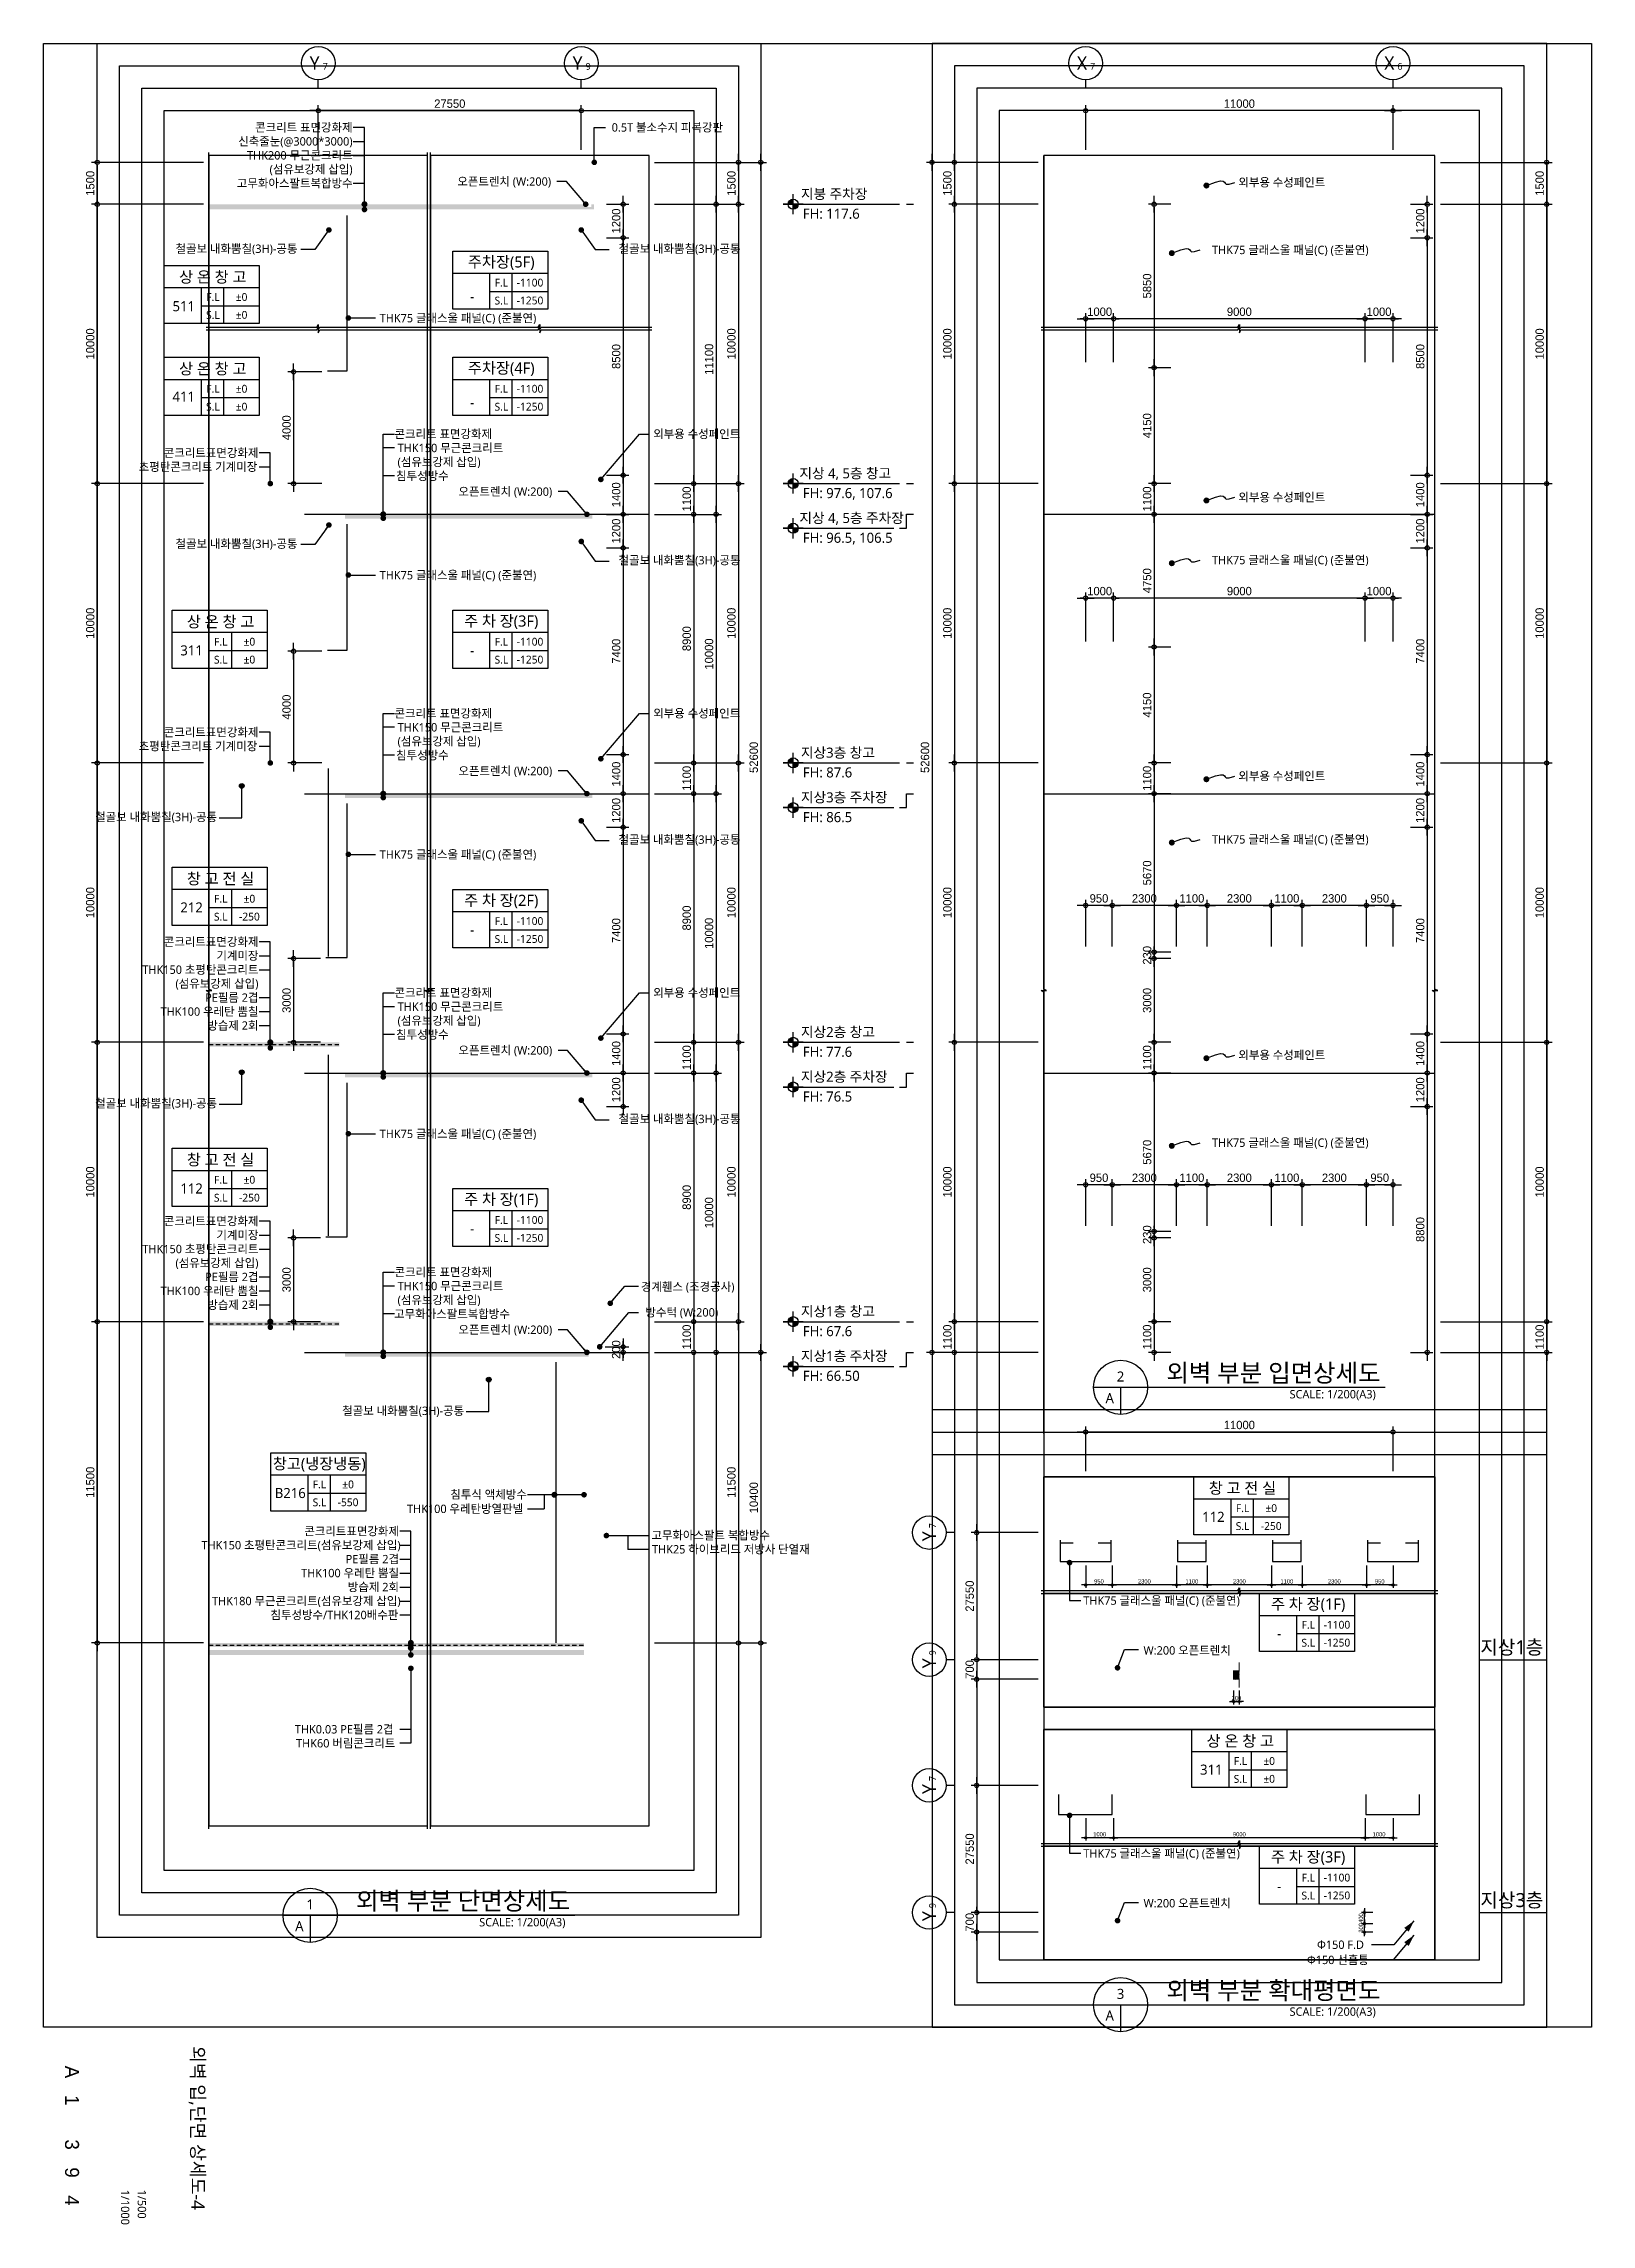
# Model space of a CAD drawing. Header units: millimetres. Extents: x 43197023 to 43466355, y 1341521 to 1420690.
# Drawn here: x 43369823 to 43425223, y 1342626 to 1420690 of the extents above; entities that cross this region are included whole.
import ezdxf
from ezdxf.enums import TextEntityAlignment as Align

# ---------------------------------------------------------------- set-up
doc = ezdxf.new("R2010")
doc.units = ezdxf.units.MM
doc.header["$LTSCALE"] = 1000
doc.header["$MEASUREMENT"] = 0
doc.header["$PDSIZE"] = -10
doc.linetypes.add('HID', pattern=[2.5, 1.5, -1])
doc.layers.get('0').update_dxf_attribs({"linetype": 'CONTINUOUS'})
doc.layers.get('Defpoints').update_dxf_attribs({"color": 171, "linetype": 'CONTINUOUS'})
for name, color, linetype in [('cen', 1, 'CONTINUOUS'), ('HAT', 253, 'CONTINUOUS'), ('INS', 9, 'BATTING'), ('LED', 7, 'CONTINUOUS'), ('NDIM', 7, 'CONTINUOUS'), ('SYM', 7, 'CONTINUOUS'), ('SYM(AXIS)', 7, 'CONTINUOUS'), ('SYM(단차_HATCH)', 252, 'CONTINUOUS'), ('SYM(단차_LINE)', 2, 'CONTINUOUS'), ('TEXT', 3, 'CONTINUOUS'), ('TEXT(AXIS)', 2, 'CONTINUOUS'), ('TEXT(MIN)', 7, 'CONTINUOUS'), ('TEXT(노트)', 7, 'CONTINUOUS'), ('TEXT(실명)', 3, 'CONTINUOUS'), ('TEXT-TITLE', 6, 'CONTINUOUS'), ('TEXT-기입', 6, 'CONTINUOUS'), ('TITLE', 7, 'CONTINUOUS'), ('wire-meshes', 1, 'CONTINUOUS')]:
    doc.layers.add(name, color=color, linetype=linetype)
doc.styles.add('CGS', font='cgse', dxfattribs={"bigfont": 'cgs'})
doc.styles.add('나눔바른고딕', font='NanumBarunGothic.ttf')
doc.linetypes.add('BATTING', pattern='A,0.0001,-0.1,[134,ltypeshp.shx,S=0.1,R=0,X=-0.1,Y=0],-0.2,[134,ltypeshp.shx,S=0.1,R=180,X=0.1,Y=0],-0.1', length=0.4001)
doc.dimstyles.new('NDIM 1200', dxfattribs={"dimscale": 500, "dimtxt": 3, "dimasz": 1, "dimexe": 2, "dimexo": 2, "dimgap": 1, "dimtad": 1, "dimdec": 0, "dimdsep": 46, "dimtxsty": 'CGS', "dimblk": 'DOT0', "dimcen": 1, "dimdle": 8, "dimclrd": 2, "dimclre": 2, "dimclrt": 2, "dimadec": 0, "dimazin": 0, "dimtfac": 1, "dimtdec": 0, "dimtix": 1, "dimtmove": 2, "dimatfit": 3, "dimldrblk": 'DOT0', "dimfxl": 1, "dimtolj": 1, "dimtzin": 0, "dimlwd": -1, "dimlwe": -1, "dimarcsym": 0})

msp = doc.modelspace()

# ---------------------------------------------------------------- texts
at = {"layer": 'TEXT', "style": '나눔바른고딕'}
for s, p in [('2', (43408370.7, 1372978.2)), ('A', (43407982.8, 1372202.4)), ('1', (43379365.2, 1354078)), ('A', (43378977.3, 1353302.3)), ('3', (43408370.7, 1350878)), ('A', (43407982.8, 1350102.3))]:
    msp.add_text(s, height=360, dxfattribs=at).set_placement(p, align=Align.MIDDLE)
for s, height, p in [('외벽 부분 입면상세도', 640, (43410010.7, 1372784.2)), ('지상1층', 500, (43421249.3, 1363034.2)), ('외벽 부분 단면상세도', 640, (43381005.1, 1353884.1)), ('지상3층', 500, (43421249.3, 1353984.2)), ('외벽 부분 확대평면도', 640, (43410010.7, 1350684.1))]:
    msp.add_text(s, height=height, dxfattribs=at).set_placement(p)
for p in [(43417506.6, 1372493.3), (43388501, 1353593.2), (43417506.5, 1350393.2)]:
    msp.add_text('SCALE: 1/200(A3)', height=300, dxfattribs=at).set_placement(p, align=Align.TOP_RIGHT)
at = {"layer": 'TEXT(AXIS)', "style": '나눔바른고딕'}
for s, height, p in [('Y', 480, (43379523.7, 1419994.1)), ('7', 240, (43379903, 1419874.2)), ('Y', 480, (43388936.2, 1419994.1)), ('9', 240, (43389315.5, 1419874.2)), ('X', 480, (43406991.7, 1419994.1)), ('7', 240, (43407371, 1419874.2)), ('X', 480, (43417991.7, 1419994.1)), ('6', 240, (43418371, 1419874.2))]:
    msp.add_text(s, height=height, dxfattribs=at).set_placement(p, align=Align.MIDDLE)
for s, p in [('지붕 주차장', (43396929.1, 1415129.1)), ('FH: 117.6', (43396997.5, 1414421.1)), ('지상 4, 5층 창고', (43396875.1, 1405129.1)), ('FH: 97.6, 107.6', (43396997.5, 1404421.1)), ('지상 4, 5층 주차장', (43396875.1, 1403529.1)), ('FH: 96.5, 106.5', (43396997.5, 1402821.1)), ('지상3층 창고', (43396929.1, 1395129.1)), ('FH: 87.6', (43396997.5, 1394421.1)), ('지상3층 주차장', (43396929.2, 1393529.1)), ('FH: 86.5', (43396997.5, 1392821.1)), ('지상2층 창고', (43396929.1, 1385129.1)), ('FH: 77.6', (43396997.5, 1384421.1)), ('지상2층 주차장', (43396929.1, 1383529.1)), ('FH: 76.5', (43396997.5, 1382821.1)), ('지상1층 창고', (43396929.1, 1375129.1)), ('FH: 67.6', (43396997.5, 1374421.1)), ('지상1층 주차장', (43396929.1, 1373529.1)), ('FH: 66.50', (43396997.5, 1372821.1))]:
    msp.add_text(s, height=360, dxfattribs=at).set_placement(p)
for s, height, p in [('7', 240, (43401639.4, 1367637.9)), ('Y', 480, (43401519.4, 1367258.6)), ('9', 240, (43401639.4, 1363087.9)), ('Y', 480, (43401519.4, 1362708.6)), ('Y', 480, (43401519.4, 1358208.6)), ('7', 240, (43401639.4, 1358587.8)), ('Y', 480, (43401519.4, 1353658.6)), ('9', 240, (43401639.4, 1354037.8))]:
    msp.add_text(s, height=height, rotation=90, dxfattribs=at).set_placement(p, align=Align.MIDDLE)
at = {"layer": 'TEXT(MIN)', "style": '나눔바른고딕'}
for s, p in [('콘크리트 표면강화제', (43380883, 1417690.2)), ('0.5T 불소수지 피복강판', (43394140, 1417690.2)), ('신축줄눈(@3000*3000)', (43380883, 1417190.2)), ('THK200 무근콘크리트', (43380883, 1416690.2)), ('(섬유보강제 삽입)', (43380883, 1416190.2)), ('고무화아스팔트복합방수', (43380883, 1415690.2)), ('오픈트렌치 (W:200)', (43387988.7, 1415752.9)), ('외부용 수성페인트', (43415701.8, 1415723.9)), ('철골보 내화뿜칠(3H)-공통', (43378909.4, 1413348.3)), ('철골보 내화뿜칠(3H)-공통', (43394766.8, 1413348.3)), ('THK75 글래스울 패널(C) (준불연)', (43417249.8, 1413304.3)), ('콘크리트 표면강화제', (43385873.7, 1406715.5)), ('외부용 수성페인트', (43394756.3, 1406715.5)), ('콘크리트표면강화제', (43377513.6, 1406040.2)), ('THK150 무근콘크리트', (43386276.1, 1406215.5)), ('초평탄콘크리트 기계미장', (43377471.5, 1405540.2)), ('침투성방수', (43384321.6, 1405215.5)), ('(섬유보강제 삽입)', (43385463.5, 1405715.5)), ('오픈트렌치 (W:200)', (43388028.9, 1404652.9)), ('외부용 수성페인트', (43415701.8, 1404449.9)), ('철골보 내화뿜칠(3H)-공통', (43378909.4, 1402786.3)), ('철골보 내화뿜칠(3H)-공통', (43394766.8, 1402198.3)), ('THK75 글래스울 패널(C) (준불연)', (43417249.8, 1402204.3)), ('콘크리트 표면강화제', (43385873.7, 1396715.5)), ('외부용 수성페인트', (43394756.3, 1396715.5)), ('콘크리트표면강화제', (43377513.6, 1396040.2)), ('THK150 무근콘크리트', (43386276.1, 1396215.5)), ('(섬유보강제 삽입)', (43385463.5, 1395715.5)), ('초평탄콘크리트 기계미장', (43377471.5, 1395540.2)), ('침투성방수', (43384321.6, 1395215.5)), ('오픈트렌치 (W:200)', (43388028.9, 1394652.9)), ('외부용 수성페인트', (43415701.8, 1394470.9)), ('철골보 내화뿜칠(3H)-공통', (43376032.1, 1393006.2, 0)), ('철골보 내화뿜칠(3H)-공통', (43394766.8, 1392198.3)), ('THK75 글래스울 패널(C) (준불연)', (43417249.8, 1392204.3)), ('콘크리트표면강화제', (43377513.6, 1388540.2)), ('기계미장', (43377513.6, 1388040.2)), ('THK150 초평탄콘크리트', (43377513.6, 1387540.2)), ('(섬유보강제 삽입)', (43377513.6, 1387040.2)), ('PE필름 2겹', (43377513.6, 1386540.2)), ('콘크리트 표면강화제', (43385873.7, 1386715.5)), ('외부용 수성페인트', (43394756.3, 1386715.5)), ('THK100 우레탄 뿜칠', (43377513.6, 1386040.2)), ('방습제 2회', (43377513.6, 1385540.2)), ('THK150 무근콘크리트', (43386276.1, 1386215.5)), ('(섬유보강제 삽입)', (43385463.5, 1385715.5)), ('침투성방수', (43384321.6, 1385215.5)), ('오픈트렌치 (W:200)', (43388028.9, 1384652.9)), ('외부용 수성페인트', (43415701.8, 1384484.3)), ('철골보 내화뿜칠(3H)-공통', (43376032.1, 1382756.2, 0)), ('철골보 내화뿜칠(3H)-공통', (43394766.8, 1382198.3)), ('THK75 글래스울 패널(C) (준불연)', (43417249.8, 1381347.7)), ('콘크리트표면강화제', (43377513.6, 1378540.2)), ('기계미장', (43377513.6, 1378040.2)), ('THK150 초평탄콘크리트', (43377513.6, 1377540.2)), ('(섬유보강제 삽입)', (43377513.6, 1377040.2)), ('PE필름 2겹', (43377513.6, 1376540.2)), ('콘크리트 표면강화제', (43385873.7, 1376715.5)), ('THK150 무근콘크리트', (43386276.1, 1376215.5)), ('경계휀스 (조경공사)', (43394551.2, 1376190.6, -2)), ('THK100 우레탄 뿜칠', (43377513.6, 1376040.2)), ('방습제 2회', (43377513.6, 1375540.2)), ('(섬유보강제 삽입)', (43385463.5, 1375715.5)), ('고무화아스팔트복합방수', (43386510.6, 1375215.5)), ('오픈트렌치 (W:200)', (43388028.9, 1374652.9, -1)), ('방수턱 (W:200)', (43393967.7, 1375273.5, -1)), ('철골보 내화뿜칠(3H)-공통', (43384874.6, 1371749.8, 0)), ('THK150 초평탄콘크리트(섬유보강제 삽입)', (43382601.7, 1366940.2)), ('콘크리트표면강화제', (43382543.1, 1367440.2)), ('THK100 우레탄 뿜칠', (43382543.1, 1365940.2)), ('PE필름 2겹', (43382543.1, 1366440.2)), ('방습제 2회', (43382543.1, 1365440.2)), ('THK180 무근콘크리트(섬유보강제 삽입)', (43382601.7, 1364940.2)), ('침투성방수/THK120배수판', (43382519.2, 1364440.2)), ('W:200 오픈트렌치', (43412316, 1363172.2)), ('W:200 오픈트렌치', (43412316, 1354122.2)), ('Φ150 선홈통', (43417258.1, 1352094))]:
    msp.add_text(s, height=300, dxfattribs=at).set_placement(p, align=Align.MIDDLE_RIGHT)
for s, p in [('THK75 글래스울 패널(C) (준불연)', (43381853.2, 1410864.7)), ('THK75 글래스울 패널(C) (준불연)', (43381853.2, 1401663.8)), ('THK75 글래스울 패널(C) (준불연)', (43381853.2, 1391663.8)), ('THK75 글래스울 패널(C) (준불연)', (43381853.2, 1381663.8)), ('THK100 우레탄방열판넬', (43382830.4, 1368239.8)), ('Φ150 F.D', (43415403.7, 1352638))]:
    msp.add_text(s, height=300, dxfattribs=at).set_placement(p, align=Align.MIDDLE_LEFT)
at = {"layer": 'TEXT(노트)', "style": '나눔바른고딕'}
for s, p in [('침투식 액체방수', (43384380.7, 1368753.5)), ('고무화아스팔트 복합방수', (43391579.1, 1367292.6)), ('THK25 하이브리드 저방사 단열재', (43391600.9, 1366792.6)), ('THK75 글래스울 패널(C) (준불연)', (43407037.4, 1364956.9)), ('THK0.03 PE필름 2겹', (43378815.8, 1360349.5)), ('THK60 버림콘크리트', (43378858.7, 1359849.5)), ('THK75 글래스울 패널(C) (준불연)', (43407037.4, 1355906.8))]:
    msp.add_text(s, height=300, dxfattribs=at).set_placement(p, align=Align.MIDDLE_LEFT)
at = {"layer": 'TEXT(실명)', "style": '나눔바른고딕'}
for s, p in [('주차장(5F)', (43386203, 1412857.8)), ('상 온 창 고', (43375878, 1412343.1)), ('상 온 창 고', (43375878, 1409058.1)), ('주차장(4F)', (43386203, 1409058.1)), ('상 온 창 고', (43376158, 1400002.8)), ('주 차 장(3F)', (43386202.9, 1400002.8)), ('창 고 전 실', (43376158, 1390802.8)), ('주 차 장(2F)', (43386203, 1390002.8)), ('창 고 전 실', (43376158, 1380742.8)), ('주 차 장(1F)', (43386203, 1379302.8)), ('창고(냉장냉동)', (43379690.5, 1369837.8)), ('창 고 전 실', (43412732.8, 1368987.9)), ('주 차 장(1F)', (43415084.6, 1364812.9)), ('상 온 창 고', (43412658.5, 1359937.9)), ('주 차 장(3F)', (43415084.6, 1355762.9))]:
    msp.add_text(s, height=400, dxfattribs=at).set_placement(p, align=Align.MIDDLE)
at = {"layer": 'TEXT-TITLE', "style": '나눔바른고딕'}
msp.add_text('외벽 입,단면 상세도-4', height=480, rotation=270, dxfattribs=at).set_placement((43375106.5, 1346073.3), align=Align.CENTER)
at = {"layer": 'TEXT-기입', "style": '나눔바른고딕'}
for s, height, p in [('-1100', 280, (43387234.3, 1412135.3)), ('511', 360, (43374839.4, 1411288.8)), ('±0', 280, (43376909.3, 1411620.6)), ('-', 360, (43385164.4, 1411639.9)), ('-1250', 280, (43387234.3, 1411495.3)), ('±0', 280, (43376909.3, 1410980.6)), ('±0', 280, (43376909.3, 1408335.6)), ('-1100', 280, (43387234.3, 1408335.6)), ('411', 360, (43374839.4, 1408055.1)), ('±0', 280, (43376909.3, 1407695.6)), ('-', 360, (43385164.4, 1407846.2)), ('-1250', 280, (43387234.3, 1407695.6)), ('311', 360, (43375119.4, 1398970.5)), ('±0', 280, (43377189.3, 1399280.3)), ('-', 360, (43385164.3, 1398970.5)), ('-1100', 280, (43387234.2, 1399280.3)), ('±0', 280, (43377189.3, 1398640.3)), ('-1250', 280, (43387234.2, 1398640.3)), ('212', 360, (43375119.4, 1389770.5)), ('-250', 280, (43377189.4, 1389440.3)), ('±0', 280, (43377189.4, 1390080.3)), ('-', 360, (43385164.4, 1388970.5)), ('-1100', 280, (43387234.3, 1389280.3)), ('-1250', 280, (43387234.3, 1388640.3)), ('112', 360, (43375119.4, 1379710.5)), ('-250', 280, (43377189.3, 1379380.3)), ('±0', 280, (43377189.3, 1380020.3)), ('-1100', 280, (43387234.3, 1378580.3)), ('-', 360, (43385164.4, 1378270.5)), ('-1250', 280, (43387234.3, 1377940.3)), ('±0', 280, (43380721.8, 1369115.3)), ('B216', 360, (43378651.9, 1368805.5)), ('-550', 280, (43380721.8, 1368475.3)), ('112', 360, (43411694.2, 1367955.6)), ('-250', 280, (43413764.1, 1367625.4)), ('±0', 280, (43413764.1, 1368265.4)), ('-1100', 280, (43416116, 1364090.4)), ('-', 360, (43414046, 1363780.6)), ('-1250', 280, (43416116, 1363450.4)), ('±0', 280, (43413689.8, 1359215.4)), ('311', 360, (43411619.9, 1358905.5)), ('±0', 280, (43413689.8, 1358575.4)), ('-', 360, (43414046, 1354730.5)), ('-1100', 280, (43416116, 1355040.4)), ('-1250', 280, (43416116, 1354400.4))]:
    msp.add_text(s, height=height, dxfattribs=at).set_placement(p, align=Align.MIDDLE)
at = {"layer": 'TEXT-기입', "style": 'CGS'}
for s, p in [('A', (43370841.3, 1348082.4)), ('1', (43370841.3, 1347069.8)), ('3', (43370841.3, 1345482.4)), ('9', (43370841.3, 1344482.4)), ('4', (43370841.3, 1343482.4))]:
    msp.add_text(s, height=500, rotation=270, dxfattribs=at).set_placement(p, align=Align.MIDDLE_CENTER)
at = {"layer": 'TEXT-기입', "style": '나눔바른고딕'}
for s, p in [('1/1000', (43372501.3, 1343869.8)), ('1/500', (43373101.3, 1343869.8))]:
    msp.add_text(s, height=300, rotation=270, dxfattribs=at).set_placement(p, align=Align.BOTTOM_LEFT)

# ---------------------------------------------------------------- blocks, each defined once
blk = doc.blocks.new('A$C19853FC8')
at = {"layer": 'SYM'}
for p, q in [((3600, 1800), (0, 1800)), ((1800, 0), (1800, 3600))]:
    blk.add_line(p, q, dxfattribs=at)
blk.add_circle((1800, 1800), 900, dxfattribs=at)
for points in [[(900, 1800), (1800, 2700), (914, 1959), (1643, 2686)], [(914, 1959), (1643, 2686), (954, 2112), (1492, 2646)], [(954, 2112), (1492, 2646), (1025, 2260), (1346, 2576)], [(1025, 2260), (1346, 2576), (1109, 2378), (1222, 2491)], [(1800, 900), (2700, 1800), (1959, 914), (2686, 1643)], [(1959, 914), (2686, 1643), (2112, 954), (2646, 1492)], [(2112, 954), (2646, 1492), (2260, 1025), (2576, 1346)], [(2260, 1025), (2576, 1346), (2378, 1109), (2491, 1222)]]:
    blk.add_solid(points, dxfattribs=at)
at = {"layer": 'SYM', "linetype": 'Continuous'}
for points in [[(1800, 2700), (1800, 1800), (900, 1800)], [(2700, 1800), (1800, 900), (1800, 1800)]]:
    blk.add_solid(points, dxfattribs=at)
blk = doc.blocks.new('DOT0')
blk.add_line((-3, 0), (3, 0))
at = {"color": 6}
blk.add_circle((0, 0), 0.75, dxfattribs=at)
blk = doc.blocks.new('*D45')
at = {"layer": 'Defpoints', "color": 0, "ltscale": 0.4, "transparency": 16777216}
for p in [(43379655, 1418290), (43379655, 1416690), (43389068, 1416690)]:
    blk.add_point(p, dxfattribs=at)
at = {"layer": 'NDIM', "ltscale": 0.4, "transparency": 16777216}
for p, q in [((43379655, 1416890), (43379655, 1418490)), ((43389068, 1416890), (43389068, 1418490)), ((43388968, 1418290), (43379755, 1418290))]:
    blk.add_line(p, q, dxfattribs=at)
at = {"layer": 'NDIM', "ltscale": 0.4, "transparency": 16777216, "xscale": 100, "yscale": 100, "zscale": 100, "rotation": 180}
blk.add_blockref('DOT0', (43379655, 1418290), dxfattribs=at)
at = {"layer": 'NDIM', "ltscale": 0.4, "transparency": 16777216, "xscale": 100, "yscale": 100, "zscale": 100}
blk.add_blockref('DOT0', (43389068, 1418290), dxfattribs=at)
at = {"layer": 'NDIM', "ltscale": 0.4, "transparency": 16777216, "insert": (43384362, 1418540), "char_height": 300, "attachment_point": 5, "style": 'CGS'}
blk.add_mtext('\\A1;27550', dxfattribs=at)
blk = doc.blocks.new('A$C2F20087E')
at = {"layer": 'SYM(AXIS)'}
blk.add_line((600, 0), (600, 300), dxfattribs=at)
blk.add_circle((600, 900), 600, dxfattribs=at)
blk = doc.blocks.new('*D46')
at = {"layer": 'Defpoints', "color": 0, "ltscale": 0.4, "transparency": 16777216}
for p in [(43407123, 1418290), (43407123, 1416690), (43418123, 1416690)]:
    blk.add_point(p, dxfattribs=at)
at = {"layer": 'NDIM', "ltscale": 0.4, "transparency": 16777216}
for p, q in [((43407123, 1416890), (43407123, 1418490)), ((43418123, 1416890), (43418123, 1418490)), ((43418023, 1418290), (43407223, 1418290))]:
    blk.add_line(p, q, dxfattribs=at)
at = {"layer": 'NDIM', "ltscale": 0.4, "transparency": 16777216, "xscale": 100, "yscale": 100, "zscale": 100, "rotation": 180}
blk.add_blockref('DOT0', (43407123, 1418290), dxfattribs=at)
at = {"layer": 'NDIM', "ltscale": 0.4, "transparency": 16777216, "xscale": 100, "yscale": 100, "zscale": 100}
blk.add_blockref('DOT0', (43418123, 1418290), dxfattribs=at)
at = {"layer": 'NDIM', "ltscale": 0.4, "transparency": 16777216, "insert": (43412623, 1418540), "char_height": 300, "attachment_point": 5, "style": 'CGS'}
blk.add_mtext('\\A1;11000', dxfattribs=at)
blk = doc.blocks.new('*D148')
at = {"layer": 'Defpoints', "color": 0, "ltscale": 0.4, "transparency": 16777216}
for p in [(43375743, 1384940), (43371743, 1374940), (43375743, 1374940)]:
    blk.add_point(p, dxfattribs=at)
at = {"layer": 'NDIM', "ltscale": 0.4, "transparency": 16777216}
for p, q in [((43375543, 1384940), (43371543, 1384940)), ((43371743, 1384840), (43371743, 1375040)), ((43375543, 1374940), (43371543, 1374940))]:
    blk.add_line(p, q, dxfattribs=at)
at = {"layer": 'NDIM', "ltscale": 0.4, "transparency": 16777216, "xscale": 100, "yscale": 100, "zscale": 100}
for p, rotation in [((43371743, 1384940), 90), ((43371743, 1374940), 270)]:
    blk.add_blockref('DOT0', p, dxfattribs=dict(at, rotation=rotation))
at = {"layer": 'NDIM', "ltscale": 0.4, "transparency": 16777216, "insert": (43371493, 1379940), "char_height": 300, "attachment_point": 5, "rotation": 90, "style": 'CGS'}
blk.add_mtext('\\A1;10000', dxfattribs=at)
blk = doc.blocks.new('*D149')
at = {"layer": 'Defpoints', "color": 0, "ltscale": 0.4, "transparency": 16777216}
for p in [(43375743, 1394940), (43371743, 1384940), (43375743, 1384940)]:
    blk.add_point(p, dxfattribs=at)
at = {"layer": 'NDIM', "ltscale": 0.4, "transparency": 16777216}
for p, q in [((43375543, 1394940), (43371543, 1394940)), ((43371743, 1394840), (43371743, 1385040)), ((43375543, 1384940), (43371543, 1384940))]:
    blk.add_line(p, q, dxfattribs=at)
at = {"layer": 'NDIM', "ltscale": 0.4, "transparency": 16777216, "xscale": 100, "yscale": 100, "zscale": 100}
for p, rotation in [((43371743, 1394940), 90), ((43371743, 1384940), 270)]:
    blk.add_blockref('DOT0', p, dxfattribs=dict(at, rotation=rotation))
at = {"layer": 'NDIM', "ltscale": 0.4, "transparency": 16777216, "insert": (43371493, 1389940), "char_height": 300, "attachment_point": 5, "rotation": 90, "style": 'CGS'}
blk.add_mtext('\\A1;10000', dxfattribs=at)
blk = doc.blocks.new('*D150')
at = {"layer": 'Defpoints', "color": 0, "ltscale": 0.4, "transparency": 16777216}
for p in [(43375743, 1404940), (43371743, 1394940), (43375743, 1394940)]:
    blk.add_point(p, dxfattribs=at)
at = {"layer": 'NDIM', "ltscale": 0.4, "transparency": 16777216}
for p, q in [((43375543, 1404940), (43371543, 1404940)), ((43371743, 1404840), (43371743, 1395040)), ((43375543, 1394940), (43371543, 1394940))]:
    blk.add_line(p, q, dxfattribs=at)
at = {"layer": 'NDIM', "ltscale": 0.4, "transparency": 16777216, "xscale": 100, "yscale": 100, "zscale": 100}
for p, rotation in [((43371743, 1404940), 90), ((43371743, 1394940), 270)]:
    blk.add_blockref('DOT0', p, dxfattribs=dict(at, rotation=rotation))
at = {"layer": 'NDIM', "ltscale": 0.4, "transparency": 16777216, "insert": (43371493, 1399940), "char_height": 300, "attachment_point": 5, "rotation": 90, "style": 'CGS'}
blk.add_mtext('\\A1;10000', dxfattribs=at)
blk = doc.blocks.new('*D151')
at = {"layer": 'Defpoints', "color": 0, "ltscale": 0.4, "transparency": 16777216}
for p in [(43375743, 1414940), (43371743, 1404940), (43375743, 1404940)]:
    blk.add_point(p, dxfattribs=at)
at = {"layer": 'NDIM', "ltscale": 0.4, "transparency": 16777216}
for p, q in [((43375543, 1414940), (43371543, 1414940)), ((43371743, 1414840), (43371743, 1405040)), ((43375543, 1404940), (43371543, 1404940))]:
    blk.add_line(p, q, dxfattribs=at)
at = {"layer": 'NDIM', "ltscale": 0.4, "transparency": 16777216, "xscale": 100, "yscale": 100, "zscale": 100}
for p, rotation in [((43371743, 1414940), 90), ((43371743, 1404940), 270)]:
    blk.add_blockref('DOT0', p, dxfattribs=dict(at, rotation=rotation))
at = {"layer": 'NDIM', "ltscale": 0.4, "transparency": 16777216, "insert": (43371493, 1409940), "char_height": 300, "attachment_point": 5, "rotation": 90, "style": 'CGS'}
blk.add_mtext('\\A1;10000', dxfattribs=at)
blk = doc.blocks.new('*D152')
at = {"layer": 'Defpoints', "color": 0, "ltscale": 0.4, "transparency": 16777216}
for p in [(43375743, 1416440), (43371743, 1414940), (43375743, 1414940)]:
    blk.add_point(p, dxfattribs=at)
at = {"layer": 'NDIM', "ltscale": 0.4, "transparency": 16777216}
for p, q in [((43375543, 1416440), (43371543, 1416440)), ((43371743, 1416340), (43371743, 1415040)), ((43375543, 1414940), (43371543, 1414940))]:
    blk.add_line(p, q, dxfattribs=at)
at = {"layer": 'NDIM', "ltscale": 0.4, "transparency": 16777216, "xscale": 100, "yscale": 100, "zscale": 100}
for p, rotation in [((43371743, 1416440), 90), ((43371743, 1414940), 270)]:
    blk.add_blockref('DOT0', p, dxfattribs=dict(at, rotation=rotation))
at = {"layer": 'NDIM', "ltscale": 0.4, "transparency": 16777216, "insert": (43371493, 1415690), "char_height": 300, "attachment_point": 5, "rotation": 90, "style": 'CGS'}
blk.add_mtext('\\A1;1500', dxfattribs=at)
blk = doc.blocks.new('*D153')
at = {"layer": 'Defpoints', "color": 0, "ltscale": 0.4, "transparency": 16777216}
for p in [(43405623, 1416440), (43401623, 1373840), (43405623, 1373840)]:
    blk.add_point(p, dxfattribs=at)
at = {"layer": 'NDIM', "ltscale": 0.4, "transparency": 16777216}
for p, q in [((43405423, 1416440), (43401423, 1416440)), ((43401623, 1416340), (43401623, 1373940)), ((43405423, 1373840), (43401423, 1373840))]:
    blk.add_line(p, q, dxfattribs=at)
at = {"layer": 'NDIM', "ltscale": 0.4, "transparency": 16777216, "xscale": 100, "yscale": 100, "zscale": 100}
for p, rotation in [((43401623, 1416440), 90), ((43401623, 1373840), 270)]:
    blk.add_blockref('DOT0', p, dxfattribs=dict(at, rotation=rotation))
at = {"layer": 'NDIM', "ltscale": 0.4, "transparency": 16777216, "insert": (43401373, 1395140), "char_height": 300, "attachment_point": 5, "rotation": 90, "style": 'CGS'}
blk.add_mtext('\\A1;52600', dxfattribs=at)
blk = doc.blocks.new('*D154')
at = {"layer": 'Defpoints', "color": 0, "ltscale": 0.4, "transparency": 16777216}
for p in [(43405623, 1384940), (43402423, 1374940), (43405623, 1374940)]:
    blk.add_point(p, dxfattribs=at)
at = {"layer": 'NDIM', "ltscale": 0.4, "transparency": 16777216}
for p, q in [((43405423, 1384940), (43402223, 1384940)), ((43402423, 1384840), (43402423, 1375040)), ((43405423, 1374940), (43402223, 1374940))]:
    blk.add_line(p, q, dxfattribs=at)
at = {"layer": 'NDIM', "ltscale": 0.4, "transparency": 16777216, "xscale": 100, "yscale": 100, "zscale": 100}
for p, rotation in [((43402423, 1384940), 90), ((43402423, 1374940), 270)]:
    blk.add_blockref('DOT0', p, dxfattribs=dict(at, rotation=rotation))
at = {"layer": 'NDIM', "ltscale": 0.4, "transparency": 16777216, "insert": (43402173, 1379940), "char_height": 300, "attachment_point": 5, "rotation": 90, "style": 'CGS'}
blk.add_mtext('\\A1;10000', dxfattribs=at)
blk = doc.blocks.new('*D155')
at = {"layer": 'Defpoints', "color": 0, "ltscale": 0.4, "transparency": 16777216}
for p in [(43405623, 1394940), (43402423, 1384940), (43405623, 1384940)]:
    blk.add_point(p, dxfattribs=at)
at = {"layer": 'NDIM', "ltscale": 0.4, "transparency": 16777216}
for p, q in [((43405423, 1394940), (43402223, 1394940)), ((43402423, 1394840), (43402423, 1385040)), ((43405423, 1384940), (43402223, 1384940))]:
    blk.add_line(p, q, dxfattribs=at)
at = {"layer": 'NDIM', "ltscale": 0.4, "transparency": 16777216, "xscale": 100, "yscale": 100, "zscale": 100}
for p, rotation in [((43402423, 1394940), 90), ((43402423, 1384940), 270)]:
    blk.add_blockref('DOT0', p, dxfattribs=dict(at, rotation=rotation))
at = {"layer": 'NDIM', "ltscale": 0.4, "transparency": 16777216, "insert": (43402173, 1389940), "char_height": 300, "attachment_point": 5, "rotation": 90, "style": 'CGS'}
blk.add_mtext('\\A1;10000', dxfattribs=at)
blk = doc.blocks.new('*D156')
at = {"layer": 'Defpoints', "color": 0, "ltscale": 0.4, "transparency": 16777216}
for p in [(43405623, 1404940), (43402423, 1394940), (43405623, 1394940)]:
    blk.add_point(p, dxfattribs=at)
at = {"layer": 'NDIM', "ltscale": 0.4, "transparency": 16777216}
for p, q in [((43405423, 1404940), (43402223, 1404940)), ((43402423, 1404840), (43402423, 1395040)), ((43405423, 1394940), (43402223, 1394940))]:
    blk.add_line(p, q, dxfattribs=at)
at = {"layer": 'NDIM', "ltscale": 0.4, "transparency": 16777216, "xscale": 100, "yscale": 100, "zscale": 100}
for p, rotation in [((43402423, 1404940), 90), ((43402423, 1394940), 270)]:
    blk.add_blockref('DOT0', p, dxfattribs=dict(at, rotation=rotation))
at = {"layer": 'NDIM', "ltscale": 0.4, "transparency": 16777216, "insert": (43402173, 1399940), "char_height": 300, "attachment_point": 5, "rotation": 90, "style": 'CGS'}
blk.add_mtext('\\A1;10000', dxfattribs=at)
blk = doc.blocks.new('*D157')
at = {"layer": 'Defpoints', "color": 0, "ltscale": 0.4, "transparency": 16777216}
for p in [(43405623, 1414940), (43402423, 1404940), (43405623, 1404940)]:
    blk.add_point(p, dxfattribs=at)
at = {"layer": 'NDIM', "ltscale": 0.4, "transparency": 16777216}
for p, q in [((43405423, 1414940), (43402223, 1414940)), ((43402423, 1414840), (43402423, 1405040)), ((43405423, 1404940), (43402223, 1404940))]:
    blk.add_line(p, q, dxfattribs=at)
at = {"layer": 'NDIM', "ltscale": 0.4, "transparency": 16777216, "xscale": 100, "yscale": 100, "zscale": 100}
for p, rotation in [((43402423, 1414940), 90), ((43402423, 1404940), 270)]:
    blk.add_blockref('DOT0', p, dxfattribs=dict(at, rotation=rotation))
at = {"layer": 'NDIM', "ltscale": 0.4, "transparency": 16777216, "insert": (43402173, 1409940), "char_height": 300, "attachment_point": 5, "rotation": 90, "style": 'CGS'}
blk.add_mtext('\\A1;10000', dxfattribs=at)
blk = doc.blocks.new('*D158')
at = {"layer": 'Defpoints', "color": 0, "ltscale": 0.4, "transparency": 16777216}
for p in [(43405623, 1374940), (43402423, 1373840), (43405623, 1373840)]:
    blk.add_point(p, dxfattribs=at)
at = {"layer": 'NDIM', "ltscale": 0.4, "transparency": 16777216}
for p, q in [((43405423, 1374940), (43402223, 1374940)), ((43402423, 1374840), (43402423, 1373940)), ((43405423, 1373840), (43402223, 1373840))]:
    blk.add_line(p, q, dxfattribs=at)
at = {"layer": 'NDIM', "ltscale": 0.4, "transparency": 16777216, "xscale": 100, "yscale": 100, "zscale": 100}
for p, rotation in [((43402423, 1374940), 90), ((43402423, 1373840), 270)]:
    blk.add_blockref('DOT0', p, dxfattribs=dict(at, rotation=rotation))
at = {"layer": 'NDIM', "ltscale": 0.4, "transparency": 16777216, "insert": (43402173, 1374390), "char_height": 300, "attachment_point": 5, "rotation": 90, "style": 'CGS'}
blk.add_mtext('\\A1;1100', dxfattribs=at)
blk = doc.blocks.new('*D159')
at = {"layer": 'Defpoints', "color": 0, "ltscale": 0.4, "transparency": 16777216}
for p in [(43405623, 1416440), (43402423, 1414940), (43405623, 1414940)]:
    blk.add_point(p, dxfattribs=at)
at = {"layer": 'NDIM', "ltscale": 0.4, "transparency": 16777216}
for p, q in [((43405423, 1416440), (43402223, 1416440)), ((43402423, 1416340), (43402423, 1415040)), ((43405423, 1414940), (43402223, 1414940))]:
    blk.add_line(p, q, dxfattribs=at)
at = {"layer": 'NDIM', "ltscale": 0.4, "transparency": 16777216, "xscale": 100, "yscale": 100, "zscale": 100}
for p, rotation in [((43402423, 1416440), 90), ((43402423, 1414940), 270)]:
    blk.add_blockref('DOT0', p, dxfattribs=dict(at, rotation=rotation))
at = {"layer": 'NDIM', "ltscale": 0.4, "transparency": 16777216, "insert": (43402173, 1415690), "char_height": 300, "attachment_point": 5, "rotation": 90, "style": 'CGS'}
blk.add_mtext('\\A1;1500', dxfattribs=at)
blk = doc.blocks.new('*D160')
at = {"layer": 'Defpoints', "color": 0, "ltscale": 0.4, "transparency": 16777216}
for p in [(43391493, 1416440), (43391493, 1373840), (43395493, 1373840)]:
    blk.add_point(p, dxfattribs=at)
at = {"layer": 'NDIM', "ltscale": 0.4, "transparency": 16777216}
for p, q in [((43391693, 1416440), (43395693, 1416440)), ((43395493, 1416340), (43395493, 1373940)), ((43391693, 1373840), (43395693, 1373840))]:
    blk.add_line(p, q, dxfattribs=at)
at = {"layer": 'NDIM', "ltscale": 0.4, "transparency": 16777216, "xscale": 100, "yscale": 100, "zscale": 100}
for p, rotation in [((43395493, 1416440), 90), ((43395493, 1373840), 270)]:
    blk.add_blockref('DOT0', p, dxfattribs=dict(at, rotation=rotation))
at = {"layer": 'NDIM', "ltscale": 0.4, "transparency": 16777216, "insert": (43395243, 1395140), "char_height": 300, "attachment_point": 5, "rotation": 90, "style": 'CGS'}
blk.add_mtext('\\A1;52600', dxfattribs=at)
blk = doc.blocks.new('*D161')
at = {"layer": 'Defpoints', "color": 0, "ltscale": 0.4, "transparency": 16777216}
for p in [(43391493, 1374940), (43391493, 1363440), (43394693, 1363440)]:
    blk.add_point(p, dxfattribs=at)
at = {"layer": 'NDIM', "ltscale": 0.4, "transparency": 16777216}
for p, q in [((43391693, 1374940), (43394893, 1374940)), ((43394693, 1374840), (43394693, 1363540)), ((43391693, 1363440), (43394893, 1363440))]:
    blk.add_line(p, q, dxfattribs=at)
at = {"layer": 'NDIM', "ltscale": 0.4, "transparency": 16777216, "xscale": 100, "yscale": 100, "zscale": 100}
for p, rotation in [((43394693, 1374940), 90), ((43394693, 1363440), 270)]:
    blk.add_blockref('DOT0', p, dxfattribs=dict(at, rotation=rotation))
at = {"layer": 'NDIM', "ltscale": 0.4, "transparency": 16777216, "insert": (43394443, 1369190), "char_height": 300, "attachment_point": 5, "rotation": 90, "style": 'CGS'}
blk.add_mtext('\\A1;11500', dxfattribs=at)
blk = doc.blocks.new('*D162')
at = {"layer": 'Defpoints', "color": 0, "ltscale": 0.4, "transparency": 16777216}
for p in [(43391493, 1384940), (43391493, 1374940), (43394693, 1374940)]:
    blk.add_point(p, dxfattribs=at)
at = {"layer": 'NDIM', "ltscale": 0.4, "transparency": 16777216}
for p, q in [((43391693, 1384940), (43394893, 1384940)), ((43394693, 1384840), (43394693, 1375040)), ((43391693, 1374940), (43394893, 1374940))]:
    blk.add_line(p, q, dxfattribs=at)
at = {"layer": 'NDIM', "ltscale": 0.4, "transparency": 16777216, "xscale": 100, "yscale": 100, "zscale": 100}
for p, rotation in [((43394693, 1384940), 90), ((43394693, 1374940), 270)]:
    blk.add_blockref('DOT0', p, dxfattribs=dict(at, rotation=rotation))
at = {"layer": 'NDIM', "ltscale": 0.4, "transparency": 16777216, "insert": (43394443, 1379940), "char_height": 300, "attachment_point": 5, "rotation": 90, "style": 'CGS'}
blk.add_mtext('\\A1;10000', dxfattribs=at)
blk = doc.blocks.new('*D163')
at = {"layer": 'Defpoints', "color": 0, "ltscale": 0.4, "transparency": 16777216}
for p in [(43391493, 1394940), (43391493, 1384940), (43394693, 1384940)]:
    blk.add_point(p, dxfattribs=at)
at = {"layer": 'NDIM', "ltscale": 0.4, "transparency": 16777216}
for p, q in [((43391693, 1394940), (43394893, 1394940)), ((43394693, 1394840), (43394693, 1385040)), ((43391693, 1384940), (43394893, 1384940))]:
    blk.add_line(p, q, dxfattribs=at)
at = {"layer": 'NDIM', "ltscale": 0.4, "transparency": 16777216, "xscale": 100, "yscale": 100, "zscale": 100}
for p, rotation in [((43394693, 1394940), 90), ((43394693, 1384940), 270)]:
    blk.add_blockref('DOT0', p, dxfattribs=dict(at, rotation=rotation))
at = {"layer": 'NDIM', "ltscale": 0.4, "transparency": 16777216, "insert": (43394443, 1389940), "char_height": 300, "attachment_point": 5, "rotation": 90, "style": 'CGS'}
blk.add_mtext('\\A1;10000', dxfattribs=at)
blk = doc.blocks.new('*D164')
at = {"layer": 'Defpoints', "color": 0, "ltscale": 0.4, "transparency": 16777216}
for p in [(43391493, 1404940), (43391493, 1394940), (43394693, 1394940)]:
    blk.add_point(p, dxfattribs=at)
at = {"layer": 'NDIM', "ltscale": 0.4, "transparency": 16777216}
for p, q in [((43391693, 1404940), (43394893, 1404940)), ((43394693, 1404840), (43394693, 1395040)), ((43391693, 1394940), (43394893, 1394940))]:
    blk.add_line(p, q, dxfattribs=at)
at = {"layer": 'NDIM', "ltscale": 0.4, "transparency": 16777216, "xscale": 100, "yscale": 100, "zscale": 100}
for p, rotation in [((43394693, 1404940), 90), ((43394693, 1394940), 270)]:
    blk.add_blockref('DOT0', p, dxfattribs=dict(at, rotation=rotation))
at = {"layer": 'NDIM', "ltscale": 0.4, "transparency": 16777216, "insert": (43394443, 1399940), "char_height": 300, "attachment_point": 5, "rotation": 90, "style": 'CGS'}
blk.add_mtext('\\A1;10000', dxfattribs=at)
blk = doc.blocks.new('*D165')
at = {"layer": 'Defpoints', "color": 0, "ltscale": 0.4, "transparency": 16777216}
for p in [(43391493, 1414940), (43391493, 1404940), (43394693, 1404940)]:
    blk.add_point(p, dxfattribs=at)
at = {"layer": 'NDIM', "ltscale": 0.4, "transparency": 16777216}
for p, q in [((43391693, 1414940), (43394893, 1414940)), ((43394693, 1414840), (43394693, 1405040)), ((43391693, 1404940), (43394893, 1404940))]:
    blk.add_line(p, q, dxfattribs=at)
at = {"layer": 'NDIM', "ltscale": 0.4, "transparency": 16777216, "xscale": 100, "yscale": 100, "zscale": 100}
for p, rotation in [((43394693, 1414940), 90), ((43394693, 1404940), 270)]:
    blk.add_blockref('DOT0', p, dxfattribs=dict(at, rotation=rotation))
at = {"layer": 'NDIM', "ltscale": 0.4, "transparency": 16777216, "insert": (43394443, 1409940), "char_height": 300, "attachment_point": 5, "rotation": 90, "style": 'CGS'}
blk.add_mtext('\\A1;10000', dxfattribs=at)
blk = doc.blocks.new('*D166')
at = {"layer": 'Defpoints', "color": 0, "ltscale": 0.4, "transparency": 16777216}
for p in [(43391493, 1416440), (43391493, 1414940), (43394693, 1414940)]:
    blk.add_point(p, dxfattribs=at)
at = {"layer": 'NDIM', "ltscale": 0.4, "transparency": 16777216}
for p, q in [((43391693, 1416440), (43394893, 1416440)), ((43394693, 1416340), (43394693, 1415040)), ((43391693, 1414940), (43394893, 1414940))]:
    blk.add_line(p, q, dxfattribs=at)
at = {"layer": 'NDIM', "ltscale": 0.4, "transparency": 16777216, "xscale": 100, "yscale": 100, "zscale": 100}
for p, rotation in [((43394693, 1416440), 90), ((43394693, 1414940), 270)]:
    blk.add_blockref('DOT0', p, dxfattribs=dict(at, rotation=rotation))
at = {"layer": 'NDIM', "ltscale": 0.4, "transparency": 16777216, "insert": (43394443, 1415690), "char_height": 300, "attachment_point": 5, "rotation": 90, "style": 'CGS'}
blk.add_mtext('\\A1;1500', dxfattribs=at)
blk = doc.blocks.new('*D167')
at = {"layer": 'Defpoints', "color": 0, "ltscale": 0.4, "transparency": 16777216}
for p in [(43391493, 1373840), (43391493, 1363440), (43395493, 1363440)]:
    blk.add_point(p, dxfattribs=at)
at = {"layer": 'NDIM', "ltscale": 0.4, "transparency": 16777216}
for p, q in [((43391693, 1373840), (43395693, 1373840)), ((43395493, 1373740), (43395493, 1363540)), ((43391693, 1363440), (43395693, 1363440))]:
    blk.add_line(p, q, dxfattribs=at)
at = {"layer": 'NDIM', "ltscale": 0.4, "transparency": 16777216, "xscale": 100, "yscale": 100, "zscale": 100}
for p, rotation in [((43395493, 1373840), 90), ((43395493, 1363440), 270)]:
    blk.add_blockref('DOT0', p, dxfattribs=dict(at, rotation=rotation))
at = {"layer": 'NDIM', "ltscale": 0.4, "transparency": 16777216, "insert": (43395243, 1368640), "char_height": 300, "attachment_point": 5, "rotation": 90, "style": 'CGS'}
blk.add_mtext('\\A1;10400', dxfattribs=at)
blk = doc.blocks.new('*D168')
at = {"layer": 'Defpoints', "color": 0, "ltscale": 0.4, "transparency": 16777216}
for p in [(43391493, 1383840), (43391493, 1373840), (43393893, 1373840)]:
    blk.add_point(p, dxfattribs=at)
at = {"layer": 'NDIM', "ltscale": 0.4, "transparency": 16777216}
for p, q in [((43391693, 1383840), (43394093, 1383840)), ((43393893, 1383740), (43393893, 1373940)), ((43391693, 1373840), (43394093, 1373840))]:
    blk.add_line(p, q, dxfattribs=at)
at = {"layer": 'NDIM', "ltscale": 0.4, "transparency": 16777216, "xscale": 100, "yscale": 100, "zscale": 100}
for p, rotation in [((43393893, 1383840), 90), ((43393893, 1373840), 270)]:
    blk.add_blockref('DOT0', p, dxfattribs=dict(at, rotation=rotation))
at = {"layer": 'NDIM', "ltscale": 0.4, "transparency": 16777216, "insert": (43393643, 1378840), "char_height": 300, "attachment_point": 5, "rotation": 90, "style": 'CGS'}
blk.add_mtext('\\A1;10000', dxfattribs=at)
blk = doc.blocks.new('*D169')
at = {"layer": 'Defpoints', "color": 0, "ltscale": 0.4, "transparency": 16777216}
for p in [(43391493, 1393840), (43391493, 1383840), (43393893, 1383840)]:
    blk.add_point(p, dxfattribs=at)
at = {"layer": 'NDIM', "ltscale": 0.4, "transparency": 16777216}
for p, q in [((43391693, 1393840), (43394093, 1393840)), ((43393893, 1393740), (43393893, 1383940)), ((43391693, 1383840), (43394093, 1383840))]:
    blk.add_line(p, q, dxfattribs=at)
at = {"layer": 'NDIM', "ltscale": 0.4, "transparency": 16777216, "xscale": 100, "yscale": 100, "zscale": 100}
for p, rotation in [((43393893, 1393840), 90), ((43393893, 1383840), 270)]:
    blk.add_blockref('DOT0', p, dxfattribs=dict(at, rotation=rotation))
at = {"layer": 'NDIM', "ltscale": 0.4, "transparency": 16777216, "insert": (43393643, 1388840), "char_height": 300, "attachment_point": 5, "rotation": 90, "style": 'CGS'}
blk.add_mtext('\\A1;10000', dxfattribs=at)
blk = doc.blocks.new('*D170')
at = {"layer": 'Defpoints', "color": 0, "ltscale": 0.4, "transparency": 16777216}
for p in [(43391493, 1403840), (43391493, 1393840), (43393893, 1393840)]:
    blk.add_point(p, dxfattribs=at)
at = {"layer": 'NDIM', "ltscale": 0.4, "transparency": 16777216}
for p, q in [((43391693, 1403840), (43394093, 1403840)), ((43393893, 1403740), (43393893, 1393940)), ((43391693, 1393840), (43394093, 1393840))]:
    blk.add_line(p, q, dxfattribs=at)
at = {"layer": 'NDIM', "ltscale": 0.4, "transparency": 16777216, "xscale": 100, "yscale": 100, "zscale": 100}
for p, rotation in [((43393893, 1403840), 90), ((43393893, 1393840), 270)]:
    blk.add_blockref('DOT0', p, dxfattribs=dict(at, rotation=rotation))
at = {"layer": 'NDIM', "ltscale": 0.4, "transparency": 16777216, "insert": (43393643, 1398840), "char_height": 300, "attachment_point": 5, "rotation": 90, "style": 'CGS'}
blk.add_mtext('\\A1;10000', dxfattribs=at)
blk = doc.blocks.new('*D171')
at = {"layer": 'Defpoints', "color": 0, "ltscale": 0.4, "transparency": 16777216}
for p in [(43391493, 1414940), (43391493, 1403840), (43393893, 1403840)]:
    blk.add_point(p, dxfattribs=at)
at = {"layer": 'NDIM', "ltscale": 0.4, "transparency": 16777216}
for p, q in [((43391693, 1414940), (43394093, 1414940)), ((43393893, 1414840), (43393893, 1403940)), ((43391693, 1403840), (43394093, 1403840))]:
    blk.add_line(p, q, dxfattribs=at)
at = {"layer": 'NDIM', "ltscale": 0.4, "transparency": 16777216, "xscale": 100, "yscale": 100, "zscale": 100}
for p, rotation in [((43393893, 1414940), 90), ((43393893, 1403840), 270)]:
    blk.add_blockref('DOT0', p, dxfattribs=dict(at, rotation=rotation))
at = {"layer": 'NDIM', "ltscale": 0.4, "transparency": 16777216, "insert": (43393643, 1409390), "char_height": 300, "attachment_point": 5, "rotation": 90, "style": 'CGS'}
blk.add_mtext('\\A1;11100', dxfattribs=at)
blk = doc.blocks.new('*D172')
at = {"layer": 'Defpoints', "color": 0, "ltscale": 0.4, "transparency": 16777216}
for p in [(43391493, 1374940), (43391493, 1373840), (43393093, 1373840)]:
    blk.add_point(p, dxfattribs=at)
at = {"layer": 'NDIM', "ltscale": 0.4, "transparency": 16777216}
for p, q in [((43391693, 1374940), (43393293, 1374940)), ((43393093, 1374840), (43393093, 1373940)), ((43391693, 1373840), (43393293, 1373840))]:
    blk.add_line(p, q, dxfattribs=at)
at = {"layer": 'NDIM', "ltscale": 0.4, "transparency": 16777216, "xscale": 100, "yscale": 100, "zscale": 100}
for p, rotation in [((43393093, 1374940), 90), ((43393093, 1373840), 270)]:
    blk.add_blockref('DOT0', p, dxfattribs=dict(at, rotation=rotation))
at = {"layer": 'NDIM', "ltscale": 0.4, "transparency": 16777216, "insert": (43392843, 1374390), "char_height": 300, "attachment_point": 5, "rotation": 90, "style": 'CGS'}
blk.add_mtext('\\A1;1100', dxfattribs=at)
blk = doc.blocks.new('*D173')
at = {"layer": 'Defpoints', "color": 0, "ltscale": 0.4, "transparency": 16777216}
for p in [(43391493, 1384940), (43391493, 1383840), (43393093, 1383840)]:
    blk.add_point(p, dxfattribs=at)
at = {"layer": 'NDIM', "ltscale": 0.4, "transparency": 16777216}
for p, q in [((43391693, 1384940), (43393293, 1384940)), ((43393093, 1384840), (43393093, 1383940)), ((43391693, 1383840), (43393293, 1383840))]:
    blk.add_line(p, q, dxfattribs=at)
at = {"layer": 'NDIM', "ltscale": 0.4, "transparency": 16777216, "xscale": 100, "yscale": 100, "zscale": 100}
for p, rotation in [((43393093, 1384940), 90), ((43393093, 1383840), 270)]:
    blk.add_blockref('DOT0', p, dxfattribs=dict(at, rotation=rotation))
at = {"layer": 'NDIM', "ltscale": 0.4, "transparency": 16777216, "insert": (43392843, 1384390), "char_height": 300, "attachment_point": 5, "rotation": 90, "style": 'CGS'}
blk.add_mtext('\\A1;1100', dxfattribs=at)
blk = doc.blocks.new('*D174')
at = {"layer": 'Defpoints', "color": 0, "ltscale": 0.4, "transparency": 16777216}
for p in [(43391493, 1383840), (43391493, 1374940), (43393093, 1374940)]:
    blk.add_point(p, dxfattribs=at)
at = {"layer": 'NDIM', "ltscale": 0.4, "transparency": 16777216}
for p, q in [((43391693, 1383840), (43393293, 1383840)), ((43393093, 1383740), (43393093, 1375040)), ((43391693, 1374940), (43393293, 1374940))]:
    blk.add_line(p, q, dxfattribs=at)
at = {"layer": 'NDIM', "ltscale": 0.4, "transparency": 16777216, "xscale": 100, "yscale": 100, "zscale": 100}
for p, rotation in [((43393093, 1383840), 90), ((43393093, 1374940), 270)]:
    blk.add_blockref('DOT0', p, dxfattribs=dict(at, rotation=rotation))
at = {"layer": 'NDIM', "ltscale": 0.4, "transparency": 16777216, "insert": (43392843, 1379390), "char_height": 300, "attachment_point": 5, "rotation": 90, "style": 'CGS'}
blk.add_mtext('\\A1;8900', dxfattribs=at)
blk = doc.blocks.new('*D175')
at = {"layer": 'Defpoints', "color": 0, "ltscale": 0.4, "transparency": 16777216}
for p in [(43391493, 1394940), (43391493, 1393840), (43393093, 1393840)]:
    blk.add_point(p, dxfattribs=at)
at = {"layer": 'NDIM', "ltscale": 0.4, "transparency": 16777216}
for p, q in [((43391693, 1394940), (43393293, 1394940)), ((43393093, 1394840), (43393093, 1393940)), ((43391693, 1393840), (43393293, 1393840))]:
    blk.add_line(p, q, dxfattribs=at)
at = {"layer": 'NDIM', "ltscale": 0.4, "transparency": 16777216, "xscale": 100, "yscale": 100, "zscale": 100}
for p, rotation in [((43393093, 1394940), 90), ((43393093, 1393840), 270)]:
    blk.add_blockref('DOT0', p, dxfattribs=dict(at, rotation=rotation))
at = {"layer": 'NDIM', "ltscale": 0.4, "transparency": 16777216, "insert": (43392843, 1394390), "char_height": 300, "attachment_point": 5, "rotation": 90, "style": 'CGS'}
blk.add_mtext('\\A1;1100', dxfattribs=at)
blk = doc.blocks.new('*D176')
at = {"layer": 'Defpoints', "color": 0, "ltscale": 0.4, "transparency": 16777216}
for p in [(43391493, 1393840), (43391493, 1384940), (43393093, 1384940)]:
    blk.add_point(p, dxfattribs=at)
at = {"layer": 'NDIM', "ltscale": 0.4, "transparency": 16777216}
for p, q in [((43391693, 1393840), (43393293, 1393840)), ((43393093, 1393740), (43393093, 1385040)), ((43391693, 1384940), (43393293, 1384940))]:
    blk.add_line(p, q, dxfattribs=at)
at = {"layer": 'NDIM', "ltscale": 0.4, "transparency": 16777216, "xscale": 100, "yscale": 100, "zscale": 100}
for p, rotation in [((43393093, 1393840), 90), ((43393093, 1384940), 270)]:
    blk.add_blockref('DOT0', p, dxfattribs=dict(at, rotation=rotation))
at = {"layer": 'NDIM', "ltscale": 0.4, "transparency": 16777216, "insert": (43392843, 1389390), "char_height": 300, "attachment_point": 5, "rotation": 90, "style": 'CGS'}
blk.add_mtext('\\A1;8900', dxfattribs=at)
blk = doc.blocks.new('*D177')
at = {"layer": 'Defpoints', "color": 0, "ltscale": 0.4, "transparency": 16777216}
for p in [(43391493, 1404940), (43391493, 1403840), (43393093, 1403840)]:
    blk.add_point(p, dxfattribs=at)
at = {"layer": 'NDIM', "ltscale": 0.4, "transparency": 16777216}
for p, q in [((43391693, 1404940), (43393293, 1404940)), ((43393093, 1404840), (43393093, 1403940)), ((43391693, 1403840), (43393293, 1403840))]:
    blk.add_line(p, q, dxfattribs=at)
at = {"layer": 'NDIM', "ltscale": 0.4, "transparency": 16777216, "xscale": 100, "yscale": 100, "zscale": 100}
for p, rotation in [((43393093, 1404940), 90), ((43393093, 1403840), 270)]:
    blk.add_blockref('DOT0', p, dxfattribs=dict(at, rotation=rotation))
at = {"layer": 'NDIM', "ltscale": 0.4, "transparency": 16777216, "insert": (43392843, 1404390), "char_height": 300, "attachment_point": 5, "rotation": 90, "style": 'CGS'}
blk.add_mtext('\\A1;1100', dxfattribs=at)
blk = doc.blocks.new('*D178')
at = {"layer": 'Defpoints', "color": 0, "ltscale": 0.4, "transparency": 16777216}
for p in [(43391493, 1403840), (43391493, 1394940), (43393093, 1394940)]:
    blk.add_point(p, dxfattribs=at)
at = {"layer": 'NDIM', "ltscale": 0.4, "transparency": 16777216}
for p, q in [((43391693, 1403840), (43393293, 1403840)), ((43393093, 1403740), (43393093, 1395040)), ((43391693, 1394940), (43393293, 1394940))]:
    blk.add_line(p, q, dxfattribs=at)
at = {"layer": 'NDIM', "ltscale": 0.4, "transparency": 16777216, "xscale": 100, "yscale": 100, "zscale": 100}
for p, rotation in [((43393093, 1403840), 90), ((43393093, 1394940), 270)]:
    blk.add_blockref('DOT0', p, dxfattribs=dict(at, rotation=rotation))
at = {"layer": 'NDIM', "ltscale": 0.4, "transparency": 16777216, "insert": (43392843, 1399390), "char_height": 300, "attachment_point": 5, "rotation": 90, "style": 'CGS'}
blk.add_mtext('\\A1;8900', dxfattribs=at)
blk = doc.blocks.new('*D179')
at = {"layer": 'Defpoints', "color": 0, "ltscale": 0.4, "transparency": 16777216}
for p in [(43379980, 1408941), (43378770, 1404940), (43379980, 1404940)]:
    blk.add_point(p, dxfattribs=at)
at = {"layer": 'NDIM', "ltscale": 0.4, "transparency": 16777216}
for p, q in [((43379780, 1408941), (43378570, 1408941)), ((43378770, 1408841), (43378770, 1405040)), ((43379780, 1404940), (43378570, 1404940))]:
    blk.add_line(p, q, dxfattribs=at)
at = {"layer": 'NDIM', "ltscale": 0.4, "transparency": 16777216, "xscale": 100, "yscale": 100, "zscale": 100}
for p, rotation in [((43378770, 1408941), 90), ((43378770, 1404940), 270)]:
    blk.add_blockref('DOT0', p, dxfattribs=dict(at, rotation=rotation))
at = {"layer": 'NDIM', "ltscale": 0.4, "transparency": 16777216, "insert": (43378520, 1406940), "char_height": 300, "attachment_point": 5, "rotation": 90, "style": 'CGS'}
blk.add_mtext('\\A1;4000', dxfattribs=at)
blk = doc.blocks.new('*D180')
at = {"layer": 'Defpoints', "color": 0, "ltscale": 0.4, "transparency": 16777216}
for p in [(43389768, 1405240), (43389768, 1403840), (43390568, 1403840)]:
    blk.add_point(p, dxfattribs=at)
at = {"layer": 'NDIM', "ltscale": 0.4, "transparency": 16777216}
for p, q in [((43389968, 1405240), (43390768, 1405240)), ((43390568, 1405140), (43390568, 1403940)), ((43389968, 1403840), (43390768, 1403840))]:
    blk.add_line(p, q, dxfattribs=at)
at = {"layer": 'NDIM', "ltscale": 0.4, "transparency": 16777216, "xscale": 100, "yscale": 100, "zscale": 100}
for p, rotation in [((43390568, 1405240), 90), ((43390568, 1403840), 270)]:
    blk.add_blockref('DOT0', p, dxfattribs=dict(at, rotation=rotation))
at = {"layer": 'NDIM', "ltscale": 0.4, "transparency": 16777216, "insert": (43390318, 1404540), "char_height": 300, "attachment_point": 5, "rotation": 90, "style": 'CGS'}
blk.add_mtext('\\A1;1400', dxfattribs=at)
blk = doc.blocks.new('*D181')
at = {"layer": 'Defpoints', "color": 0, "ltscale": 0.4, "transparency": 16777216}
for p in [(43389768, 1413740), (43389768, 1405240), (43390568, 1405240)]:
    blk.add_point(p, dxfattribs=at)
at = {"layer": 'NDIM', "ltscale": 0.4, "transparency": 16777216}
for p, q in [((43389968, 1413740), (43390768, 1413740)), ((43390568, 1413640), (43390568, 1405340)), ((43389968, 1405240), (43390768, 1405240))]:
    blk.add_line(p, q, dxfattribs=at)
at = {"layer": 'NDIM', "ltscale": 0.4, "transparency": 16777216, "xscale": 100, "yscale": 100, "zscale": 100}
for p, rotation in [((43390568, 1413740), 90), ((43390568, 1405240), 270)]:
    blk.add_blockref('DOT0', p, dxfattribs=dict(at, rotation=rotation))
at = {"layer": 'NDIM', "ltscale": 0.4, "transparency": 16777216, "insert": (43390318, 1409490), "char_height": 300, "attachment_point": 5, "rotation": 90, "style": 'CGS'}
blk.add_mtext('\\A1;8500', dxfattribs=at)
blk = doc.blocks.new('*D182')
at = {"layer": 'Defpoints', "color": 0, "ltscale": 0.4, "transparency": 16777216}
for p in [(43389768, 1414940), (43389768, 1413740), (43390568, 1413740)]:
    blk.add_point(p, dxfattribs=at)
at = {"layer": 'NDIM', "ltscale": 0.4, "transparency": 16777216}
for p, q in [((43389968, 1414940), (43390768, 1414940)), ((43390568, 1414840), (43390568, 1413840)), ((43389968, 1413740), (43390768, 1413740))]:
    blk.add_line(p, q, dxfattribs=at)
at = {"layer": 'NDIM', "ltscale": 0.4, "transparency": 16777216, "xscale": 100, "yscale": 100, "zscale": 100}
for p, rotation in [((43390568, 1414940), 90), ((43390568, 1413740), 270)]:
    blk.add_blockref('DOT0', p, dxfattribs=dict(at, rotation=rotation))
at = {"layer": 'NDIM', "ltscale": 0.4, "transparency": 16777216, "insert": (43390318, 1414340), "char_height": 300, "attachment_point": 5, "rotation": 90, "style": 'CGS'}
blk.add_mtext('\\A1;1200', dxfattribs=at)
blk = doc.blocks.new('*D183')
at = {"layer": 'Defpoints', "color": 0, "ltscale": 0.4, "transparency": 16777216}
for p in [(43389768, 1403840), (43389768, 1402640), (43390568, 1402640)]:
    blk.add_point(p, dxfattribs=at)
at = {"layer": 'NDIM', "ltscale": 0.4, "transparency": 16777216}
for p, q in [((43389968, 1403840), (43390768, 1403840)), ((43390568, 1403740), (43390568, 1402740)), ((43389968, 1402640), (43390768, 1402640))]:
    blk.add_line(p, q, dxfattribs=at)
at = {"layer": 'NDIM', "ltscale": 0.4, "transparency": 16777216, "xscale": 100, "yscale": 100, "zscale": 100}
for p, rotation in [((43390568, 1403840), 90), ((43390568, 1402640), 270)]:
    blk.add_blockref('DOT0', p, dxfattribs=dict(at, rotation=rotation))
at = {"layer": 'NDIM', "ltscale": 0.4, "transparency": 16777216, "insert": (43390318, 1403240), "char_height": 300, "attachment_point": 5, "rotation": 90, "style": 'CGS'}
blk.add_mtext('\\A1;1200', dxfattribs=at)
blk = doc.blocks.new('*D184')
at = {"layer": 'Defpoints', "color": 0, "ltscale": 0.4, "transparency": 16777216}
for p in [(43389768, 1395240), (43389768, 1393840), (43390568, 1393840)]:
    blk.add_point(p, dxfattribs=at)
at = {"layer": 'NDIM', "ltscale": 0.4, "transparency": 16777216}
for p, q in [((43389968, 1395240), (43390768, 1395240)), ((43390568, 1395140), (43390568, 1393940)), ((43389968, 1393840), (43390768, 1393840))]:
    blk.add_line(p, q, dxfattribs=at)
at = {"layer": 'NDIM', "ltscale": 0.4, "transparency": 16777216, "xscale": 100, "yscale": 100, "zscale": 100}
for p, rotation in [((43390568, 1395240), 90), ((43390568, 1393840), 270)]:
    blk.add_blockref('DOT0', p, dxfattribs=dict(at, rotation=rotation))
at = {"layer": 'NDIM', "ltscale": 0.4, "transparency": 16777216, "insert": (43390318, 1394540), "char_height": 300, "attachment_point": 5, "rotation": 90, "style": 'CGS'}
blk.add_mtext('\\A1;1400', dxfattribs=at)
blk = doc.blocks.new('*D185')
at = {"layer": 'Defpoints', "color": 0, "ltscale": 0.4, "transparency": 16777216}
for p in [(43389768, 1402640), (43389768, 1395240), (43390568, 1395240)]:
    blk.add_point(p, dxfattribs=at)
at = {"layer": 'NDIM', "ltscale": 0.4, "transparency": 16777216}
for p, q in [((43389968, 1402640), (43390768, 1402640)), ((43390568, 1402540), (43390568, 1395340)), ((43389968, 1395240), (43390768, 1395240))]:
    blk.add_line(p, q, dxfattribs=at)
at = {"layer": 'NDIM', "ltscale": 0.4, "transparency": 16777216, "xscale": 100, "yscale": 100, "zscale": 100}
for p, rotation in [((43390568, 1402640), 90), ((43390568, 1395240), 270)]:
    blk.add_blockref('DOT0', p, dxfattribs=dict(at, rotation=rotation))
at = {"layer": 'NDIM', "ltscale": 0.4, "transparency": 16777216, "insert": (43390318, 1398940), "char_height": 300, "attachment_point": 5, "rotation": 90, "style": 'CGS'}
blk.add_mtext('\\A1;7400', dxfattribs=at)
blk = doc.blocks.new('*D186')
at = {"layer": 'Defpoints', "color": 0, "ltscale": 0.4, "transparency": 16777216}
for p in [(43389768, 1385240), (43389768, 1383840), (43390568, 1383840)]:
    blk.add_point(p, dxfattribs=at)
at = {"layer": 'NDIM', "ltscale": 0.4, "transparency": 16777216}
for p, q in [((43389968, 1385240), (43390768, 1385240)), ((43390568, 1385140), (43390568, 1383940)), ((43389968, 1383840), (43390768, 1383840))]:
    blk.add_line(p, q, dxfattribs=at)
at = {"layer": 'NDIM', "ltscale": 0.4, "transparency": 16777216, "xscale": 100, "yscale": 100, "zscale": 100}
for p, rotation in [((43390568, 1385240), 90), ((43390568, 1383840), 270)]:
    blk.add_blockref('DOT0', p, dxfattribs=dict(at, rotation=rotation))
at = {"layer": 'NDIM', "ltscale": 0.4, "transparency": 16777216, "insert": (43390318, 1384540), "char_height": 300, "attachment_point": 5, "rotation": 90, "style": 'CGS'}
blk.add_mtext('\\A1;1400', dxfattribs=at)
blk = doc.blocks.new('*D187')
at = {"layer": 'Defpoints', "color": 0, "ltscale": 0.4, "transparency": 16777216}
for p in [(43389768, 1392640), (43389768, 1385240), (43390568, 1385240)]:
    blk.add_point(p, dxfattribs=at)
at = {"layer": 'NDIM', "ltscale": 0.4, "transparency": 16777216}
for p, q in [((43389968, 1392640), (43390768, 1392640)), ((43390568, 1392540), (43390568, 1385340)), ((43389968, 1385240), (43390768, 1385240))]:
    blk.add_line(p, q, dxfattribs=at)
at = {"layer": 'NDIM', "ltscale": 0.4, "transparency": 16777216, "xscale": 100, "yscale": 100, "zscale": 100}
for p, rotation in [((43390568, 1392640), 90), ((43390568, 1385240), 270)]:
    blk.add_blockref('DOT0', p, dxfattribs=dict(at, rotation=rotation))
at = {"layer": 'NDIM', "ltscale": 0.4, "transparency": 16777216, "insert": (43390318, 1388940), "char_height": 300, "attachment_point": 5, "rotation": 90, "style": 'CGS'}
blk.add_mtext('\\A1;7400', dxfattribs=at)
blk = doc.blocks.new('*D188')
at = {"layer": 'Defpoints', "color": 0, "ltscale": 0.4, "transparency": 16777216}
for p in [(43389768, 1393840), (43389768, 1392640), (43390568, 1392640)]:
    blk.add_point(p, dxfattribs=at)
at = {"layer": 'NDIM', "ltscale": 0.4, "transparency": 16777216}
for p, q in [((43389968, 1393840), (43390768, 1393840)), ((43390568, 1393740), (43390568, 1392740)), ((43389968, 1392640), (43390768, 1392640))]:
    blk.add_line(p, q, dxfattribs=at)
at = {"layer": 'NDIM', "ltscale": 0.4, "transparency": 16777216, "xscale": 100, "yscale": 100, "zscale": 100}
for p, rotation in [((43390568, 1393840), 90), ((43390568, 1392640), 270)]:
    blk.add_blockref('DOT0', p, dxfattribs=dict(at, rotation=rotation))
at = {"layer": 'NDIM', "ltscale": 0.4, "transparency": 16777216, "insert": (43390318, 1393240), "char_height": 300, "attachment_point": 5, "rotation": 90, "style": 'CGS'}
blk.add_mtext('\\A1;1200', dxfattribs=at)
blk = doc.blocks.new('*D189')
at = {"layer": 'Defpoints', "color": 0, "ltscale": 0.4, "transparency": 16777216}
for p in [(43389728, 1374040), (43389728, 1373840), (43390568, 1373840)]:
    blk.add_point(p, dxfattribs=at)
at = {"layer": 'NDIM', "ltscale": 0.4, "transparency": 16777216}
for p, q in [((43389928, 1374040), (43390768, 1374040)), ((43390568, 1374140), (43390568, 1374240)), ((43390568, 1374040), (43390568, 1373840)), ((43389928, 1373840), (43390768, 1373840)), ((43390568, 1373740), (43390568, 1373640))]:
    blk.add_line(p, q, dxfattribs=at)
at = {"layer": 'NDIM', "ltscale": 0.4, "transparency": 16777216, "xscale": 100, "yscale": 100, "zscale": 100}
for p, rotation in [((43390568, 1374040), 270), ((43390568, 1373840), 90)]:
    blk.add_blockref('DOT0', p, dxfattribs=dict(at, rotation=rotation))
at = {"layer": 'NDIM', "ltscale": 0.4, "transparency": 16777216, "insert": (43390318, 1373940), "char_height": 300, "attachment_point": 5, "rotation": 90, "style": 'CGS'}
blk.add_mtext('\\A1;200', dxfattribs=at)
blk = doc.blocks.new('*D190')
at = {"layer": 'Defpoints', "color": 0, "ltscale": 0.4, "transparency": 16777216}
for p in [(43389768, 1383840), (43389768, 1382640), (43390568, 1382640)]:
    blk.add_point(p, dxfattribs=at)
at = {"layer": 'NDIM', "ltscale": 0.4, "transparency": 16777216}
for p, q in [((43389968, 1383840), (43390768, 1383840)), ((43390568, 1383740), (43390568, 1382740)), ((43389968, 1382640), (43390768, 1382640))]:
    blk.add_line(p, q, dxfattribs=at)
at = {"layer": 'NDIM', "ltscale": 0.4, "transparency": 16777216, "xscale": 100, "yscale": 100, "zscale": 100}
for p, rotation in [((43390568, 1383840), 90), ((43390568, 1382640), 270)]:
    blk.add_blockref('DOT0', p, dxfattribs=dict(at, rotation=rotation))
at = {"layer": 'NDIM', "ltscale": 0.4, "transparency": 16777216, "insert": (43390318, 1383240), "char_height": 300, "attachment_point": 5, "rotation": 90, "style": 'CGS'}
blk.add_mtext('\\A1;1200', dxfattribs=at)
blk = doc.blocks.new('*D191')
at = {"layer": 'Defpoints', "color": 0, "ltscale": 0.4, "transparency": 16777216}
for p in [(43379980, 1398941), (43378770, 1394940), (43379980, 1394940)]:
    blk.add_point(p, dxfattribs=at)
at = {"layer": 'NDIM', "ltscale": 0.4, "transparency": 16777216}
for p, q in [((43379780, 1398941), (43378570, 1398941)), ((43378770, 1398841), (43378770, 1395040)), ((43379780, 1394940), (43378570, 1394940))]:
    blk.add_line(p, q, dxfattribs=at)
at = {"layer": 'NDIM', "ltscale": 0.4, "transparency": 16777216, "xscale": 100, "yscale": 100, "zscale": 100}
for p, rotation in [((43378770, 1398941), 90), ((43378770, 1394940), 270)]:
    blk.add_blockref('DOT0', p, dxfattribs=dict(at, rotation=rotation))
at = {"layer": 'NDIM', "ltscale": 0.4, "transparency": 16777216, "insert": (43378520, 1396940), "char_height": 300, "attachment_point": 5, "rotation": 90, "style": 'CGS'}
blk.add_mtext('\\A1;4000', dxfattribs=at)
blk = doc.blocks.new('*D192')
at = {"layer": 'Defpoints', "color": 0, "ltscale": 0.4, "transparency": 16777216}
for p in [(43379930, 1387940), (43378770, 1384940), (43379930, 1384940)]:
    blk.add_point(p, dxfattribs=at)
at = {"layer": 'NDIM', "ltscale": 0.4, "transparency": 16777216}
for p, q in [((43379730, 1387940), (43378570, 1387940)), ((43378770, 1387840), (43378770, 1385040)), ((43379730, 1384940), (43378570, 1384940))]:
    blk.add_line(p, q, dxfattribs=at)
at = {"layer": 'NDIM', "ltscale": 0.4, "transparency": 16777216, "xscale": 100, "yscale": 100, "zscale": 100}
for p, rotation in [((43378770, 1387940), 90), ((43378770, 1384940), 270)]:
    blk.add_blockref('DOT0', p, dxfattribs=dict(at, rotation=rotation))
at = {"layer": 'NDIM', "ltscale": 0.4, "transparency": 16777216, "insert": (43378520, 1386440), "char_height": 300, "attachment_point": 5, "rotation": 90, "style": 'CGS'}
blk.add_mtext('\\A1;3000', dxfattribs=at)
blk = doc.blocks.new('*D193')
at = {"layer": 'Defpoints', "color": 0, "ltscale": 0.4, "transparency": 16777216}
for p in [(43379930, 1377940), (43378770, 1374940), (43379930, 1374940)]:
    blk.add_point(p, dxfattribs=at)
at = {"layer": 'NDIM', "ltscale": 0.4, "transparency": 16777216}
for p, q in [((43379730, 1377940), (43378570, 1377940)), ((43378770, 1377840), (43378770, 1375040)), ((43379730, 1374940), (43378570, 1374940))]:
    blk.add_line(p, q, dxfattribs=at)
at = {"layer": 'NDIM', "ltscale": 0.4, "transparency": 16777216, "xscale": 100, "yscale": 100, "zscale": 100}
for p, rotation in [((43378770, 1377940), 90), ((43378770, 1374940), 270)]:
    blk.add_blockref('DOT0', p, dxfattribs=dict(at, rotation=rotation))
at = {"layer": 'NDIM', "ltscale": 0.4, "transparency": 16777216, "insert": (43378520, 1376440), "char_height": 300, "attachment_point": 5, "rotation": 90, "style": 'CGS'}
blk.add_mtext('\\A1;3000', dxfattribs=at)
blk = doc.blocks.new('*D194')
at = {"layer": 'Defpoints', "color": 0, "ltscale": 0.4, "transparency": 16777216}
for p in [(43408073, 1379840), (43408073, 1378170), (43410373, 1378170)]:
    blk.add_point(p, dxfattribs=at)
at = {"layer": 'NDIM', "ltscale": 0.4, "transparency": 16777216}
for p, q in [((43408073, 1378370), (43408073, 1380040)), ((43410273, 1379840), (43408173, 1379840)), ((43410373, 1378370), (43410373, 1380040))]:
    blk.add_line(p, q, dxfattribs=at)
at = {"layer": 'NDIM', "ltscale": 0.4, "transparency": 16777216, "xscale": 100, "yscale": 100, "zscale": 100, "rotation": 180}
blk.add_blockref('DOT0', (43408073, 1379840), dxfattribs=at)
at = {"layer": 'NDIM', "ltscale": 0.4, "transparency": 16777216, "xscale": 100, "yscale": 100, "zscale": 100}
blk.add_blockref('DOT0', (43410373, 1379840), dxfattribs=at)
at = {"layer": 'NDIM', "ltscale": 0.4, "transparency": 16777216, "insert": (43409223, 1380090), "char_height": 300, "attachment_point": 5, "style": 'CGS'}
blk.add_mtext('\\A1;2300', dxfattribs=at)
blk = doc.blocks.new('*D195')
at = {"layer": 'Defpoints', "color": 0, "ltscale": 0.4, "transparency": 16777216}
for p in [(43410373, 1379840), (43410373, 1378170), (43411473, 1378170)]:
    blk.add_point(p, dxfattribs=at)
at = {"layer": 'NDIM', "ltscale": 0.4, "transparency": 16777216}
for p, q in [((43410373, 1378370), (43410373, 1380040)), ((43411373, 1379840), (43410473, 1379840)), ((43411473, 1378370), (43411473, 1380040))]:
    blk.add_line(p, q, dxfattribs=at)
at = {"layer": 'NDIM', "ltscale": 0.4, "transparency": 16777216, "xscale": 100, "yscale": 100, "zscale": 100, "rotation": 180}
blk.add_blockref('DOT0', (43410373, 1379840), dxfattribs=at)
at = {"layer": 'NDIM', "ltscale": 0.4, "transparency": 16777216, "xscale": 100, "yscale": 100, "zscale": 100}
blk.add_blockref('DOT0', (43411473, 1379840), dxfattribs=at)
at = {"layer": 'NDIM', "ltscale": 0.4, "transparency": 16777216, "insert": (43410923, 1380090), "char_height": 300, "attachment_point": 5, "style": 'CGS'}
blk.add_mtext('\\A1;1100', dxfattribs=at)
blk = doc.blocks.new('*D196')
at = {"layer": 'Defpoints', "color": 0, "ltscale": 0.4, "transparency": 16777216}
for p in [(43407123, 1379840), (43407123, 1378170), (43408073, 1378170)]:
    blk.add_point(p, dxfattribs=at)
at = {"layer": 'NDIM', "ltscale": 0.4, "transparency": 16777216}
for p, q in [((43407123, 1378370), (43407123, 1380040)), ((43407973, 1379840), (43407223, 1379840)), ((43408073, 1378370), (43408073, 1380040))]:
    blk.add_line(p, q, dxfattribs=at)
at = {"layer": 'NDIM', "ltscale": 0.4, "transparency": 16777216, "xscale": 100, "yscale": 100, "zscale": 100, "rotation": 180}
blk.add_blockref('DOT0', (43407123, 1379840), dxfattribs=at)
at = {"layer": 'NDIM', "ltscale": 0.4, "transparency": 16777216, "xscale": 100, "yscale": 100, "zscale": 100}
blk.add_blockref('DOT0', (43408073, 1379840), dxfattribs=at)
at = {"layer": 'NDIM', "ltscale": 0.4, "transparency": 16777216, "insert": (43407598, 1380090), "char_height": 300, "attachment_point": 5, "style": 'CGS'}
blk.add_mtext('\\A1;950', dxfattribs=at)
blk = doc.blocks.new('*D197')
at = {"layer": 'Defpoints', "color": 0, "ltscale": 0.4, "transparency": 16777216}
for p in [(43411473, 1379840), (43411473, 1378170), (43413773, 1378170)]:
    blk.add_point(p, dxfattribs=at)
at = {"layer": 'NDIM', "ltscale": 0.4, "transparency": 16777216}
for p, q in [((43411473, 1378370), (43411473, 1380040)), ((43413673, 1379840), (43411573, 1379840)), ((43413773, 1378370), (43413773, 1380040))]:
    blk.add_line(p, q, dxfattribs=at)
at = {"layer": 'NDIM', "ltscale": 0.4, "transparency": 16777216, "xscale": 100, "yscale": 100, "zscale": 100, "rotation": 180}
blk.add_blockref('DOT0', (43411473, 1379840), dxfattribs=at)
at = {"layer": 'NDIM', "ltscale": 0.4, "transparency": 16777216, "xscale": 100, "yscale": 100, "zscale": 100}
blk.add_blockref('DOT0', (43413773, 1379840), dxfattribs=at)
at = {"layer": 'NDIM', "ltscale": 0.4, "transparency": 16777216, "insert": (43412623, 1380090), "char_height": 300, "attachment_point": 5, "style": 'CGS'}
blk.add_mtext('\\A1;2300', dxfattribs=at)
blk = doc.blocks.new('*D198')
at = {"layer": 'Defpoints', "color": 0, "ltscale": 0.4, "transparency": 16777216}
for p in [(43413773, 1379840), (43413773, 1378170), (43414873, 1378170)]:
    blk.add_point(p, dxfattribs=at)
at = {"layer": 'NDIM', "ltscale": 0.4, "transparency": 16777216}
for p, q in [((43413773, 1378370), (43413773, 1380040)), ((43414773, 1379840), (43413873, 1379840)), ((43414873, 1378370), (43414873, 1380040))]:
    blk.add_line(p, q, dxfattribs=at)
at = {"layer": 'NDIM', "ltscale": 0.4, "transparency": 16777216, "xscale": 100, "yscale": 100, "zscale": 100, "rotation": 180}
blk.add_blockref('DOT0', (43413773, 1379840), dxfattribs=at)
at = {"layer": 'NDIM', "ltscale": 0.4, "transparency": 16777216, "xscale": 100, "yscale": 100, "zscale": 100}
blk.add_blockref('DOT0', (43414873, 1379840), dxfattribs=at)
at = {"layer": 'NDIM', "ltscale": 0.4, "transparency": 16777216, "insert": (43414323, 1380090), "char_height": 300, "attachment_point": 5, "style": 'CGS'}
blk.add_mtext('\\A1;1100', dxfattribs=at)
blk = doc.blocks.new('*D199')
at = {"layer": 'Defpoints', "color": 0, "ltscale": 0.4, "transparency": 16777216}
for p in [(43414873, 1379840), (43414873, 1378170), (43417173, 1378170)]:
    blk.add_point(p, dxfattribs=at)
at = {"layer": 'NDIM', "ltscale": 0.4, "transparency": 16777216}
for p, q in [((43414873, 1378370), (43414873, 1380040)), ((43417073, 1379840), (43414973, 1379840)), ((43417173, 1378370), (43417173, 1380040))]:
    blk.add_line(p, q, dxfattribs=at)
at = {"layer": 'NDIM', "ltscale": 0.4, "transparency": 16777216, "xscale": 100, "yscale": 100, "zscale": 100, "rotation": 180}
blk.add_blockref('DOT0', (43414873, 1379840), dxfattribs=at)
at = {"layer": 'NDIM', "ltscale": 0.4, "transparency": 16777216, "xscale": 100, "yscale": 100, "zscale": 100}
blk.add_blockref('DOT0', (43417173, 1379840), dxfattribs=at)
at = {"layer": 'NDIM', "ltscale": 0.4, "transparency": 16777216, "insert": (43416023, 1380090), "char_height": 300, "attachment_point": 5, "style": 'CGS'}
blk.add_mtext('\\A1;2300', dxfattribs=at)
blk = doc.blocks.new('*D200')
at = {"layer": 'Defpoints', "color": 0, "ltscale": 0.4, "transparency": 16777216}
for p in [(43417173, 1379840), (43417173, 1378170), (43418123, 1378170)]:
    blk.add_point(p, dxfattribs=at)
at = {"layer": 'NDIM', "ltscale": 0.4, "transparency": 16777216}
for p, q in [((43417173, 1378370), (43417173, 1380040)), ((43418023, 1379840), (43417273, 1379840)), ((43418123, 1378370), (43418123, 1380040))]:
    blk.add_line(p, q, dxfattribs=at)
at = {"layer": 'NDIM', "ltscale": 0.4, "transparency": 16777216, "xscale": 100, "yscale": 100, "zscale": 100, "rotation": 180}
blk.add_blockref('DOT0', (43417173, 1379840), dxfattribs=at)
at = {"layer": 'NDIM', "ltscale": 0.4, "transparency": 16777216, "xscale": 100, "yscale": 100, "zscale": 100}
blk.add_blockref('DOT0', (43418123, 1379840), dxfattribs=at)
at = {"layer": 'NDIM', "ltscale": 0.4, "transparency": 16777216, "insert": (43417648, 1380090), "char_height": 300, "attachment_point": 5, "style": 'CGS'}
blk.add_mtext('\\A1;950', dxfattribs=at)
blk = doc.blocks.new('*D201')
at = {"layer": 'Defpoints', "color": 0, "ltscale": 0.4, "transparency": 16777216}
for p in [(43410373, 1377940), (43409573, 1374940), (43410373, 1374940)]:
    blk.add_point(p, dxfattribs=at)
at = {"layer": 'NDIM', "ltscale": 0.4, "transparency": 16777216}
for p, q in [((43410173, 1377940), (43409373, 1377940)), ((43409573, 1377840), (43409573, 1375040)), ((43410173, 1374940), (43409373, 1374940))]:
    blk.add_line(p, q, dxfattribs=at)
at = {"layer": 'NDIM', "ltscale": 0.4, "transparency": 16777216, "xscale": 100, "yscale": 100, "zscale": 100}
for p, rotation in [((43409573, 1377940), 90), ((43409573, 1374940), 270)]:
    blk.add_blockref('DOT0', p, dxfattribs=dict(at, rotation=rotation))
at = {"layer": 'NDIM', "ltscale": 0.4, "transparency": 16777216, "insert": (43409323, 1376440), "char_height": 300, "attachment_point": 5, "rotation": 90, "style": 'CGS'}
blk.add_mtext('\\A1;3000', dxfattribs=at)
blk = doc.blocks.new('*D202')
at = {"layer": 'Defpoints', "color": 0, "ltscale": 0.4, "transparency": 16777216}
for p in [(43409573, 1377940), (43410373, 1378170), (43410373, 1377940)]:
    blk.add_point(p, dxfattribs=at)
at = {"layer": 'NDIM', "ltscale": 0.4, "transparency": 16777216}
for p, q in [((43410173, 1378170), (43409373, 1378170)), ((43410173, 1377940), (43409373, 1377940)), ((43409573, 1378270), (43409573, 1378370)), ((43409573, 1378170), (43409573, 1377940)), ((43409573, 1377840), (43409573, 1377740))]:
    blk.add_line(p, q, dxfattribs=at)
at = {"layer": 'NDIM', "ltscale": 0.4, "transparency": 16777216, "xscale": 100, "yscale": 100, "zscale": 100}
for p, rotation in [((43409573, 1378170), 270), ((43409573, 1377940), 90)]:
    blk.add_blockref('DOT0', p, dxfattribs=dict(at, rotation=rotation))
at = {"layer": 'NDIM', "ltscale": 0.4, "transparency": 16777216, "insert": (43409323, 1378055), "char_height": 300, "attachment_point": 5, "rotation": 90, "style": 'CGS'}
blk.add_mtext('\\A1;230', dxfattribs=at)
blk = doc.blocks.new('*D203')
at = {"layer": 'Defpoints', "color": 0, "ltscale": 0.4, "transparency": 16777216}
for p in [(43410373, 1383840), (43409573, 1378170), (43410373, 1378170)]:
    blk.add_point(p, dxfattribs=at)
at = {"layer": 'NDIM', "ltscale": 0.4, "transparency": 16777216}
for p, q in [((43410173, 1383840), (43409373, 1383840)), ((43409573, 1383740), (43409573, 1378270)), ((43410173, 1378170), (43409373, 1378170))]:
    blk.add_line(p, q, dxfattribs=at)
at = {"layer": 'NDIM', "ltscale": 0.4, "transparency": 16777216, "xscale": 100, "yscale": 100, "zscale": 100}
for p, rotation in [((43409573, 1383840), 90), ((43409573, 1378170), 270)]:
    blk.add_blockref('DOT0', p, dxfattribs=dict(at, rotation=rotation))
at = {"layer": 'NDIM', "ltscale": 0.4, "transparency": 16777216, "insert": (43409323, 1381005), "char_height": 300, "attachment_point": 5, "rotation": 90, "style": 'CGS'}
blk.add_mtext('\\A1;5670', dxfattribs=at)
blk = doc.blocks.new('*D204')
at = {"layer": 'Defpoints', "color": 0, "ltscale": 0.4, "transparency": 16777216}
for p in [(43408073, 1389840), (43408073, 1388170), (43410373, 1388170)]:
    blk.add_point(p, dxfattribs=at)
at = {"layer": 'NDIM', "ltscale": 0.4, "transparency": 16777216}
for p, q in [((43408073, 1388370), (43408073, 1390040)), ((43410273, 1389840), (43408173, 1389840)), ((43410373, 1388370), (43410373, 1390040))]:
    blk.add_line(p, q, dxfattribs=at)
at = {"layer": 'NDIM', "ltscale": 0.4, "transparency": 16777216, "xscale": 100, "yscale": 100, "zscale": 100, "rotation": 180}
blk.add_blockref('DOT0', (43408073, 1389840), dxfattribs=at)
at = {"layer": 'NDIM', "ltscale": 0.4, "transparency": 16777216, "xscale": 100, "yscale": 100, "zscale": 100}
blk.add_blockref('DOT0', (43410373, 1389840), dxfattribs=at)
at = {"layer": 'NDIM', "ltscale": 0.4, "transparency": 16777216, "insert": (43409223, 1390090), "char_height": 300, "attachment_point": 5, "style": 'CGS'}
blk.add_mtext('\\A1;2300', dxfattribs=at)
blk = doc.blocks.new('*D205')
at = {"layer": 'Defpoints', "color": 0, "ltscale": 0.4, "transparency": 16777216}
for p in [(43410373, 1389840), (43410373, 1388170), (43411473, 1388170)]:
    blk.add_point(p, dxfattribs=at)
at = {"layer": 'NDIM', "ltscale": 0.4, "transparency": 16777216}
for p, q in [((43410373, 1388370), (43410373, 1390040)), ((43411373, 1389840), (43410473, 1389840)), ((43411473, 1388370), (43411473, 1390040))]:
    blk.add_line(p, q, dxfattribs=at)
at = {"layer": 'NDIM', "ltscale": 0.4, "transparency": 16777216, "xscale": 100, "yscale": 100, "zscale": 100, "rotation": 180}
blk.add_blockref('DOT0', (43410373, 1389840), dxfattribs=at)
at = {"layer": 'NDIM', "ltscale": 0.4, "transparency": 16777216, "xscale": 100, "yscale": 100, "zscale": 100}
blk.add_blockref('DOT0', (43411473, 1389840), dxfattribs=at)
at = {"layer": 'NDIM', "ltscale": 0.4, "transparency": 16777216, "insert": (43410923, 1390090), "char_height": 300, "attachment_point": 5, "style": 'CGS'}
blk.add_mtext('\\A1;1100', dxfattribs=at)
blk = doc.blocks.new('*D206')
at = {"layer": 'Defpoints', "color": 0, "ltscale": 0.4, "transparency": 16777216}
for p in [(43407123, 1389840), (43407123, 1388170), (43408073, 1388170)]:
    blk.add_point(p, dxfattribs=at)
at = {"layer": 'NDIM', "ltscale": 0.4, "transparency": 16777216}
for p, q in [((43407123, 1388370), (43407123, 1390040)), ((43407973, 1389840), (43407223, 1389840)), ((43408073, 1388370), (43408073, 1390040))]:
    blk.add_line(p, q, dxfattribs=at)
at = {"layer": 'NDIM', "ltscale": 0.4, "transparency": 16777216, "xscale": 100, "yscale": 100, "zscale": 100, "rotation": 180}
blk.add_blockref('DOT0', (43407123, 1389840), dxfattribs=at)
at = {"layer": 'NDIM', "ltscale": 0.4, "transparency": 16777216, "xscale": 100, "yscale": 100, "zscale": 100}
blk.add_blockref('DOT0', (43408073, 1389840), dxfattribs=at)
at = {"layer": 'NDIM', "ltscale": 0.4, "transparency": 16777216, "insert": (43407598, 1390090), "char_height": 300, "attachment_point": 5, "style": 'CGS'}
blk.add_mtext('\\A1;950', dxfattribs=at)
blk = doc.blocks.new('*D207')
at = {"layer": 'Defpoints', "color": 0, "ltscale": 0.4, "transparency": 16777216}
for p in [(43411473, 1389840), (43411473, 1388170), (43413773, 1388170)]:
    blk.add_point(p, dxfattribs=at)
at = {"layer": 'NDIM', "ltscale": 0.4, "transparency": 16777216}
for p, q in [((43411473, 1388370), (43411473, 1390040)), ((43413673, 1389840), (43411573, 1389840)), ((43413773, 1388370), (43413773, 1390040))]:
    blk.add_line(p, q, dxfattribs=at)
at = {"layer": 'NDIM', "ltscale": 0.4, "transparency": 16777216, "xscale": 100, "yscale": 100, "zscale": 100, "rotation": 180}
blk.add_blockref('DOT0', (43411473, 1389840), dxfattribs=at)
at = {"layer": 'NDIM', "ltscale": 0.4, "transparency": 16777216, "xscale": 100, "yscale": 100, "zscale": 100}
blk.add_blockref('DOT0', (43413773, 1389840), dxfattribs=at)
at = {"layer": 'NDIM', "ltscale": 0.4, "transparency": 16777216, "insert": (43412623, 1390090), "char_height": 300, "attachment_point": 5, "style": 'CGS'}
blk.add_mtext('\\A1;2300', dxfattribs=at)
blk = doc.blocks.new('*D208')
at = {"layer": 'Defpoints', "color": 0, "ltscale": 0.4, "transparency": 16777216}
for p in [(43413773, 1389840), (43413773, 1388170), (43414873, 1388170)]:
    blk.add_point(p, dxfattribs=at)
at = {"layer": 'NDIM', "ltscale": 0.4, "transparency": 16777216}
for p, q in [((43413773, 1388370), (43413773, 1390040)), ((43414773, 1389840), (43413873, 1389840)), ((43414873, 1388370), (43414873, 1390040))]:
    blk.add_line(p, q, dxfattribs=at)
at = {"layer": 'NDIM', "ltscale": 0.4, "transparency": 16777216, "xscale": 100, "yscale": 100, "zscale": 100, "rotation": 180}
blk.add_blockref('DOT0', (43413773, 1389840), dxfattribs=at)
at = {"layer": 'NDIM', "ltscale": 0.4, "transparency": 16777216, "xscale": 100, "yscale": 100, "zscale": 100}
blk.add_blockref('DOT0', (43414873, 1389840), dxfattribs=at)
at = {"layer": 'NDIM', "ltscale": 0.4, "transparency": 16777216, "insert": (43414323, 1390090), "char_height": 300, "attachment_point": 5, "style": 'CGS'}
blk.add_mtext('\\A1;1100', dxfattribs=at)
blk = doc.blocks.new('*D209')
at = {"layer": 'Defpoints', "color": 0, "ltscale": 0.4, "transparency": 16777216}
for p in [(43414873, 1389840), (43414873, 1388170), (43417173, 1388170)]:
    blk.add_point(p, dxfattribs=at)
at = {"layer": 'NDIM', "ltscale": 0.4, "transparency": 16777216}
for p, q in [((43414873, 1388370), (43414873, 1390040)), ((43417073, 1389840), (43414973, 1389840)), ((43417173, 1388370), (43417173, 1390040))]:
    blk.add_line(p, q, dxfattribs=at)
at = {"layer": 'NDIM', "ltscale": 0.4, "transparency": 16777216, "xscale": 100, "yscale": 100, "zscale": 100, "rotation": 180}
blk.add_blockref('DOT0', (43414873, 1389840), dxfattribs=at)
at = {"layer": 'NDIM', "ltscale": 0.4, "transparency": 16777216, "xscale": 100, "yscale": 100, "zscale": 100}
blk.add_blockref('DOT0', (43417173, 1389840), dxfattribs=at)
at = {"layer": 'NDIM', "ltscale": 0.4, "transparency": 16777216, "insert": (43416023, 1390090), "char_height": 300, "attachment_point": 5, "style": 'CGS'}
blk.add_mtext('\\A1;2300', dxfattribs=at)
blk = doc.blocks.new('*D210')
at = {"layer": 'Defpoints', "color": 0, "ltscale": 0.4, "transparency": 16777216}
for p in [(43417173, 1389840), (43417173, 1388170), (43418123, 1388170)]:
    blk.add_point(p, dxfattribs=at)
at = {"layer": 'NDIM', "ltscale": 0.4, "transparency": 16777216}
for p, q in [((43417173, 1388370), (43417173, 1390040)), ((43418023, 1389840), (43417273, 1389840)), ((43418123, 1388370), (43418123, 1390040))]:
    blk.add_line(p, q, dxfattribs=at)
at = {"layer": 'NDIM', "ltscale": 0.4, "transparency": 16777216, "xscale": 100, "yscale": 100, "zscale": 100, "rotation": 180}
blk.add_blockref('DOT0', (43417173, 1389840), dxfattribs=at)
at = {"layer": 'NDIM', "ltscale": 0.4, "transparency": 16777216, "xscale": 100, "yscale": 100, "zscale": 100}
blk.add_blockref('DOT0', (43418123, 1389840), dxfattribs=at)
at = {"layer": 'NDIM', "ltscale": 0.4, "transparency": 16777216, "insert": (43417648, 1390090), "char_height": 300, "attachment_point": 5, "style": 'CGS'}
blk.add_mtext('\\A1;950', dxfattribs=at)
blk = doc.blocks.new('*D211')
at = {"layer": 'Defpoints', "color": 0, "ltscale": 0.4, "transparency": 16777216}
for p in [(43410373, 1387940), (43409573, 1384940), (43410373, 1384940)]:
    blk.add_point(p, dxfattribs=at)
at = {"layer": 'NDIM', "ltscale": 0.4, "transparency": 16777216}
for p, q in [((43410173, 1387940), (43409373, 1387940)), ((43409573, 1387840), (43409573, 1385040)), ((43410173, 1384940), (43409373, 1384940))]:
    blk.add_line(p, q, dxfattribs=at)
at = {"layer": 'NDIM', "ltscale": 0.4, "transparency": 16777216, "xscale": 100, "yscale": 100, "zscale": 100}
for p, rotation in [((43409573, 1387940), 90), ((43409573, 1384940), 270)]:
    blk.add_blockref('DOT0', p, dxfattribs=dict(at, rotation=rotation))
at = {"layer": 'NDIM', "ltscale": 0.4, "transparency": 16777216, "insert": (43409323, 1386440), "char_height": 300, "attachment_point": 5, "rotation": 90, "style": 'CGS'}
blk.add_mtext('\\A1;3000', dxfattribs=at)
blk = doc.blocks.new('*D212')
at = {"layer": 'Defpoints', "color": 0, "ltscale": 0.4, "transparency": 16777216}
for p in [(43410373, 1388170), (43409573, 1387940), (43410373, 1387940)]:
    blk.add_point(p, dxfattribs=at)
at = {"layer": 'NDIM', "ltscale": 0.4, "transparency": 16777216}
for p, q in [((43410173, 1388170), (43409373, 1388170)), ((43409573, 1388270), (43409573, 1388370)), ((43409573, 1388170), (43409573, 1387940)), ((43410173, 1387940), (43409373, 1387940)), ((43409573, 1387840), (43409573, 1387740))]:
    blk.add_line(p, q, dxfattribs=at)
at = {"layer": 'NDIM', "ltscale": 0.4, "transparency": 16777216, "xscale": 100, "yscale": 100, "zscale": 100}
for p, rotation in [((43409573, 1388170), 270), ((43409573, 1387940), 90)]:
    blk.add_blockref('DOT0', p, dxfattribs=dict(at, rotation=rotation))
at = {"layer": 'NDIM', "ltscale": 0.4, "transparency": 16777216, "insert": (43409323, 1388055), "char_height": 300, "attachment_point": 5, "rotation": 90, "style": 'CGS'}
blk.add_mtext('\\A1;230', dxfattribs=at)
blk = doc.blocks.new('*D213')
at = {"layer": 'Defpoints', "color": 0, "ltscale": 0.4, "transparency": 16777216}
for p in [(43410373, 1393840), (43409573, 1388170), (43410373, 1388170)]:
    blk.add_point(p, dxfattribs=at)
at = {"layer": 'NDIM', "ltscale": 0.4, "transparency": 16777216}
for p, q in [((43410173, 1393840), (43409373, 1393840)), ((43409573, 1393740), (43409573, 1388270)), ((43410173, 1388170), (43409373, 1388170))]:
    blk.add_line(p, q, dxfattribs=at)
at = {"layer": 'NDIM', "ltscale": 0.4, "transparency": 16777216, "xscale": 100, "yscale": 100, "zscale": 100}
for p, rotation in [((43409573, 1393840), 90), ((43409573, 1388170), 270)]:
    blk.add_blockref('DOT0', p, dxfattribs=dict(at, rotation=rotation))
at = {"layer": 'NDIM', "ltscale": 0.4, "transparency": 16777216, "insert": (43409323, 1391005), "char_height": 300, "attachment_point": 5, "rotation": 90, "style": 'CGS'}
blk.add_mtext('\\A1;5670', dxfattribs=at)
blk = doc.blocks.new('*D214')
at = {"layer": 'Defpoints', "color": 0, "ltscale": 0.4, "transparency": 16777216}
for p in [(43410373, 1384940), (43409573, 1383840), (43410373, 1383840)]:
    blk.add_point(p, dxfattribs=at)
at = {"layer": 'NDIM', "ltscale": 0.4, "transparency": 16777216}
for p, q in [((43410173, 1384940), (43409373, 1384940)), ((43409573, 1384840), (43409573, 1383940)), ((43410173, 1383840), (43409373, 1383840))]:
    blk.add_line(p, q, dxfattribs=at)
at = {"layer": 'NDIM', "ltscale": 0.4, "transparency": 16777216, "xscale": 100, "yscale": 100, "zscale": 100}
for p, rotation in [((43409573, 1384940), 90), ((43409573, 1383840), 270)]:
    blk.add_blockref('DOT0', p, dxfattribs=dict(at, rotation=rotation))
at = {"layer": 'NDIM', "ltscale": 0.4, "transparency": 16777216, "insert": (43409323, 1384390), "char_height": 300, "attachment_point": 5, "rotation": 90, "style": 'CGS'}
blk.add_mtext('\\A1;1100', dxfattribs=at)
blk = doc.blocks.new('*D215')
at = {"layer": 'Defpoints', "color": 0, "ltscale": 0.4, "transparency": 16777216}
for p in [(43410373, 1374940), (43409573, 1373840), (43410373, 1373840)]:
    blk.add_point(p, dxfattribs=at)
at = {"layer": 'NDIM', "ltscale": 0.4, "transparency": 16777216}
for p, q in [((43410173, 1374940), (43409373, 1374940)), ((43409573, 1374840), (43409573, 1373940)), ((43410173, 1373840), (43409373, 1373840))]:
    blk.add_line(p, q, dxfattribs=at)
at = {"layer": 'NDIM', "ltscale": 0.4, "transparency": 16777216, "xscale": 100, "yscale": 100, "zscale": 100}
for p, rotation in [((43409573, 1374940), 90), ((43409573, 1373840), 270)]:
    blk.add_blockref('DOT0', p, dxfattribs=dict(at, rotation=rotation))
at = {"layer": 'NDIM', "ltscale": 0.4, "transparency": 16777216, "insert": (43409323, 1374390), "char_height": 300, "attachment_point": 5, "rotation": 90, "style": 'CGS'}
blk.add_mtext('\\A1;1100', dxfattribs=at)
blk = doc.blocks.new('*D216')
at = {"layer": 'Defpoints', "color": 0, "ltscale": 0.4, "transparency": 16777216}
for p in [(43408123, 1400840), (43408123, 1399090), (43417123, 1399090)]:
    blk.add_point(p, dxfattribs=at)
at = {"layer": 'NDIM', "ltscale": 0.4, "transparency": 16777216}
for p, q in [((43408123, 1399290), (43408123, 1401040)), ((43417023, 1400840), (43408223, 1400840)), ((43417123, 1399290), (43417123, 1401040))]:
    blk.add_line(p, q, dxfattribs=at)
at = {"layer": 'NDIM', "ltscale": 0.4, "transparency": 16777216, "xscale": 100, "yscale": 100, "zscale": 100, "rotation": 180}
blk.add_blockref('DOT0', (43408123, 1400840), dxfattribs=at)
at = {"layer": 'NDIM', "ltscale": 0.4, "transparency": 16777216, "xscale": 100, "yscale": 100, "zscale": 100}
blk.add_blockref('DOT0', (43417123, 1400840), dxfattribs=at)
at = {"layer": 'NDIM', "ltscale": 0.4, "transparency": 16777216, "insert": (43412623, 1401090), "char_height": 300, "attachment_point": 5, "style": 'CGS'}
blk.add_mtext('\\A1;9000', dxfattribs=at)
blk = doc.blocks.new('*D217')
at = {"layer": 'Defpoints', "color": 0, "ltscale": 0.4, "transparency": 16777216}
for p in [(43417123, 1400840), (43417123, 1399090), (43418123, 1399090)]:
    blk.add_point(p, dxfattribs=at)
at = {"layer": 'NDIM', "ltscale": 0.4, "transparency": 16777216}
for p, q in [((43417023, 1400840), (43416923, 1400840)), ((43417123, 1399290), (43417123, 1401040)), ((43418123, 1400840), (43417123, 1400840)), ((43418123, 1399290), (43418123, 1401040)), ((43418223, 1400840), (43418323, 1400840))]:
    blk.add_line(p, q, dxfattribs=at)
at = {"layer": 'NDIM', "ltscale": 0.4, "transparency": 16777216, "xscale": 100, "yscale": 100, "zscale": 100}
blk.add_blockref('DOT0', (43417123, 1400840), dxfattribs=at)
at = {"layer": 'NDIM', "ltscale": 0.4, "transparency": 16777216, "xscale": 100, "yscale": 100, "zscale": 100, "rotation": 180}
blk.add_blockref('DOT0', (43418123, 1400840), dxfattribs=at)
at = {"layer": 'NDIM', "ltscale": 0.4, "transparency": 16777216, "insert": (43417623, 1401090), "char_height": 300, "attachment_point": 5, "style": 'CGS'}
blk.add_mtext('\\A1;1000', dxfattribs=at)
blk = doc.blocks.new('*D218')
at = {"layer": 'Defpoints', "color": 0, "ltscale": 0.4, "transparency": 16777216}
for p in [(43407123, 1400840), (43407123, 1399090), (43408123, 1399090)]:
    blk.add_point(p, dxfattribs=at)
at = {"layer": 'NDIM', "ltscale": 0.4, "transparency": 16777216}
for p, q in [((43407023, 1400840), (43406923, 1400840)), ((43407123, 1399290), (43407123, 1401040)), ((43408123, 1400840), (43407123, 1400840)), ((43408123, 1399290), (43408123, 1401040)), ((43408223, 1400840), (43408323, 1400840))]:
    blk.add_line(p, q, dxfattribs=at)
at = {"layer": 'NDIM', "ltscale": 0.4, "transparency": 16777216, "xscale": 100, "yscale": 100, "zscale": 100}
blk.add_blockref('DOT0', (43407123, 1400840), dxfattribs=at)
at = {"layer": 'NDIM', "ltscale": 0.4, "transparency": 16777216, "xscale": 100, "yscale": 100, "zscale": 100, "rotation": 180}
blk.add_blockref('DOT0', (43408123, 1400840), dxfattribs=at)
at = {"layer": 'NDIM', "ltscale": 0.4, "transparency": 16777216, "insert": (43407623, 1401090), "char_height": 300, "attachment_point": 5, "style": 'CGS'}
blk.add_mtext('\\A1;1000', dxfattribs=at)
blk = doc.blocks.new('*D219')
at = {"layer": 'Defpoints', "color": 0, "ltscale": 0.4, "transparency": 16777216}
for p in [(43410373, 1399090), (43409573, 1394940), (43410373, 1394940)]:
    blk.add_point(p, dxfattribs=at)
at = {"layer": 'NDIM', "ltscale": 0.4, "transparency": 16777216}
for p, q in [((43410173, 1399090), (43409373, 1399090)), ((43409573, 1398990), (43409573, 1395040)), ((43410173, 1394940), (43409373, 1394940))]:
    blk.add_line(p, q, dxfattribs=at)
at = {"layer": 'NDIM', "ltscale": 0.4, "transparency": 16777216, "xscale": 100, "yscale": 100, "zscale": 100}
for p, rotation in [((43409573, 1399090), 90), ((43409573, 1394940), 270)]:
    blk.add_blockref('DOT0', p, dxfattribs=dict(at, rotation=rotation))
at = {"layer": 'NDIM', "ltscale": 0.4, "transparency": 16777216, "insert": (43409323, 1397015), "char_height": 300, "attachment_point": 5, "rotation": 90, "style": 'CGS'}
blk.add_mtext('\\A1;4150', dxfattribs=at)
blk = doc.blocks.new('*D220')
at = {"layer": 'Defpoints', "color": 0, "ltscale": 0.4, "transparency": 16777216}
for p in [(43410373, 1403840), (43409573, 1399090), (43410373, 1399090)]:
    blk.add_point(p, dxfattribs=at)
at = {"layer": 'NDIM', "ltscale": 0.4, "transparency": 16777216}
for p, q in [((43410173, 1403840), (43409373, 1403840)), ((43409573, 1403740), (43409573, 1399190)), ((43410173, 1399090), (43409373, 1399090))]:
    blk.add_line(p, q, dxfattribs=at)
at = {"layer": 'NDIM', "ltscale": 0.4, "transparency": 16777216, "xscale": 100, "yscale": 100, "zscale": 100}
for p, rotation in [((43409573, 1403840), 90), ((43409573, 1399090), 270)]:
    blk.add_blockref('DOT0', p, dxfattribs=dict(at, rotation=rotation))
at = {"layer": 'NDIM', "ltscale": 0.4, "transparency": 16777216, "insert": (43409323, 1401465), "char_height": 300, "attachment_point": 5, "rotation": 90, "style": 'CGS'}
blk.add_mtext('\\A1;4750', dxfattribs=at)
blk = doc.blocks.new('*D221')
at = {"layer": 'Defpoints', "color": 0, "ltscale": 0.4, "transparency": 16777216}
for p in [(43410373, 1394940), (43409573, 1393840), (43410373, 1393840)]:
    blk.add_point(p, dxfattribs=at)
at = {"layer": 'NDIM', "ltscale": 0.4, "transparency": 16777216}
for p, q in [((43410173, 1394940), (43409373, 1394940)), ((43409573, 1394840), (43409573, 1393940)), ((43410173, 1393840), (43409373, 1393840))]:
    blk.add_line(p, q, dxfattribs=at)
at = {"layer": 'NDIM', "ltscale": 0.4, "transparency": 16777216, "xscale": 100, "yscale": 100, "zscale": 100}
for p, rotation in [((43409573, 1394940), 90), ((43409573, 1393840), 270)]:
    blk.add_blockref('DOT0', p, dxfattribs=dict(at, rotation=rotation))
at = {"layer": 'NDIM', "ltscale": 0.4, "transparency": 16777216, "insert": (43409323, 1394390), "char_height": 300, "attachment_point": 5, "rotation": 90, "style": 'CGS'}
blk.add_mtext('\\A1;1100', dxfattribs=at)
blk = doc.blocks.new('*D222')
at = {"layer": 'Defpoints', "color": 0, "ltscale": 0.4, "transparency": 16777216}
for p in [(43408123, 1410840), (43408123, 1409090), (43417123, 1409090)]:
    blk.add_point(p, dxfattribs=at)
at = {"layer": 'NDIM', "ltscale": 0.4, "transparency": 16777216}
for p, q in [((43408123, 1409290), (43408123, 1411040)), ((43417023, 1410840), (43408223, 1410840)), ((43417123, 1409290), (43417123, 1411040))]:
    blk.add_line(p, q, dxfattribs=at)
at = {"layer": 'NDIM', "ltscale": 0.4, "transparency": 16777216, "xscale": 100, "yscale": 100, "zscale": 100, "rotation": 180}
blk.add_blockref('DOT0', (43408123, 1410840), dxfattribs=at)
at = {"layer": 'NDIM', "ltscale": 0.4, "transparency": 16777216, "xscale": 100, "yscale": 100, "zscale": 100}
blk.add_blockref('DOT0', (43417123, 1410840), dxfattribs=at)
at = {"layer": 'NDIM', "ltscale": 0.4, "transparency": 16777216, "insert": (43412623, 1411090), "char_height": 300, "attachment_point": 5, "style": 'CGS'}
blk.add_mtext('\\A1;9000', dxfattribs=at)
blk = doc.blocks.new('*D223')
at = {"layer": 'Defpoints', "color": 0, "ltscale": 0.4, "transparency": 16777216}
for p in [(43417123, 1410840), (43417123, 1409090), (43418123, 1409090)]:
    blk.add_point(p, dxfattribs=at)
at = {"layer": 'NDIM', "ltscale": 0.4, "transparency": 16777216}
for p, q in [((43417023, 1410840), (43416923, 1410840)), ((43417123, 1409290), (43417123, 1411040)), ((43418123, 1410840), (43417123, 1410840)), ((43418123, 1409290), (43418123, 1411040)), ((43418223, 1410840), (43418323, 1410840))]:
    blk.add_line(p, q, dxfattribs=at)
at = {"layer": 'NDIM', "ltscale": 0.4, "transparency": 16777216, "xscale": 100, "yscale": 100, "zscale": 100}
blk.add_blockref('DOT0', (43417123, 1410840), dxfattribs=at)
at = {"layer": 'NDIM', "ltscale": 0.4, "transparency": 16777216, "xscale": 100, "yscale": 100, "zscale": 100, "rotation": 180}
blk.add_blockref('DOT0', (43418123, 1410840), dxfattribs=at)
at = {"layer": 'NDIM', "ltscale": 0.4, "transparency": 16777216, "insert": (43417623, 1411090), "char_height": 300, "attachment_point": 5, "style": 'CGS'}
blk.add_mtext('\\A1;1000', dxfattribs=at)
blk = doc.blocks.new('*D224')
at = {"layer": 'Defpoints', "color": 0, "ltscale": 0.4, "transparency": 16777216}
for p in [(43407123, 1410840), (43407123, 1409090), (43408123, 1409090)]:
    blk.add_point(p, dxfattribs=at)
at = {"layer": 'NDIM', "ltscale": 0.4, "transparency": 16777216}
for p, q in [((43407023, 1410840), (43406923, 1410840)), ((43407123, 1409290), (43407123, 1411040)), ((43408123, 1410840), (43407123, 1410840)), ((43408123, 1409290), (43408123, 1411040)), ((43408223, 1410840), (43408323, 1410840))]:
    blk.add_line(p, q, dxfattribs=at)
at = {"layer": 'NDIM', "ltscale": 0.4, "transparency": 16777216, "xscale": 100, "yscale": 100, "zscale": 100}
blk.add_blockref('DOT0', (43407123, 1410840), dxfattribs=at)
at = {"layer": 'NDIM', "ltscale": 0.4, "transparency": 16777216, "xscale": 100, "yscale": 100, "zscale": 100, "rotation": 180}
blk.add_blockref('DOT0', (43408123, 1410840), dxfattribs=at)
at = {"layer": 'NDIM', "ltscale": 0.4, "transparency": 16777216, "insert": (43407623, 1411090), "char_height": 300, "attachment_point": 5, "style": 'CGS'}
blk.add_mtext('\\A1;1000', dxfattribs=at)
blk = doc.blocks.new('*D225')
at = {"layer": 'Defpoints', "color": 0, "ltscale": 0.4, "transparency": 16777216}
for p in [(43410373, 1409090), (43409573, 1404940), (43410373, 1404940)]:
    blk.add_point(p, dxfattribs=at)
at = {"layer": 'NDIM', "ltscale": 0.4, "transparency": 16777216}
for p, q in [((43410173, 1409090), (43409373, 1409090)), ((43409573, 1408990), (43409573, 1405040)), ((43410173, 1404940), (43409373, 1404940))]:
    blk.add_line(p, q, dxfattribs=at)
at = {"layer": 'NDIM', "ltscale": 0.4, "transparency": 16777216, "xscale": 100, "yscale": 100, "zscale": 100}
for p, rotation in [((43409573, 1409090), 90), ((43409573, 1404940), 270)]:
    blk.add_blockref('DOT0', p, dxfattribs=dict(at, rotation=rotation))
at = {"layer": 'NDIM', "ltscale": 0.4, "transparency": 16777216, "insert": (43409323, 1407015), "char_height": 300, "attachment_point": 5, "rotation": 90, "style": 'CGS'}
blk.add_mtext('\\A1;4150', dxfattribs=at)
blk = doc.blocks.new('*D226')
at = {"layer": 'Defpoints', "color": 0, "ltscale": 0.4, "transparency": 16777216}
for p in [(43410373, 1414940), (43409573, 1409090), (43410373, 1409090)]:
    blk.add_point(p, dxfattribs=at)
at = {"layer": 'NDIM', "ltscale": 0.4, "transparency": 16777216}
for p, q in [((43410173, 1414940), (43409373, 1414940)), ((43409573, 1414840), (43409573, 1409190)), ((43410173, 1409090), (43409373, 1409090))]:
    blk.add_line(p, q, dxfattribs=at)
at = {"layer": 'NDIM', "ltscale": 0.4, "transparency": 16777216, "xscale": 100, "yscale": 100, "zscale": 100}
for p, rotation in [((43409573, 1414940), 90), ((43409573, 1409090), 270)]:
    blk.add_blockref('DOT0', p, dxfattribs=dict(at, rotation=rotation))
at = {"layer": 'NDIM', "ltscale": 0.4, "transparency": 16777216, "insert": (43409323, 1412015), "char_height": 300, "attachment_point": 5, "rotation": 90, "style": 'CGS'}
blk.add_mtext('\\A1;5850', dxfattribs=at)
blk = doc.blocks.new('*D227')
at = {"layer": 'Defpoints', "color": 0, "ltscale": 0.4, "transparency": 16777216}
for p in [(43410373, 1404940), (43409573, 1403840), (43410373, 1403840)]:
    blk.add_point(p, dxfattribs=at)
at = {"layer": 'NDIM', "ltscale": 0.4, "transparency": 16777216}
for p, q in [((43410173, 1404940), (43409373, 1404940)), ((43409573, 1404840), (43409573, 1403940)), ((43410173, 1403840), (43409373, 1403840))]:
    blk.add_line(p, q, dxfattribs=at)
at = {"layer": 'NDIM', "ltscale": 0.4, "transparency": 16777216, "xscale": 100, "yscale": 100, "zscale": 100}
for p, rotation in [((43409573, 1404940), 90), ((43409573, 1403840), 270)]:
    blk.add_blockref('DOT0', p, dxfattribs=dict(at, rotation=rotation))
at = {"layer": 'NDIM', "ltscale": 0.4, "transparency": 16777216, "insert": (43409323, 1404390), "char_height": 300, "attachment_point": 5, "rotation": 90, "style": 'CGS'}
blk.add_mtext('\\A1;1100', dxfattribs=at)
blk = doc.blocks.new('*D228')
at = {"layer": 'Defpoints', "color": 0, "ltscale": 0.4, "transparency": 16777216}
for p in [(43419623, 1384940), (43419623, 1374940), (43423623, 1374940)]:
    blk.add_point(p, dxfattribs=at)
at = {"layer": 'NDIM', "ltscale": 0.4, "transparency": 16777216}
for p, q in [((43419823, 1384940), (43423823, 1384940)), ((43423623, 1384840), (43423623, 1375040)), ((43419823, 1374940), (43423823, 1374940))]:
    blk.add_line(p, q, dxfattribs=at)
at = {"layer": 'NDIM', "ltscale": 0.4, "transparency": 16777216, "xscale": 100, "yscale": 100, "zscale": 100}
for p, rotation in [((43423623, 1384940), 90), ((43423623, 1374940), 270)]:
    blk.add_blockref('DOT0', p, dxfattribs=dict(at, rotation=rotation))
at = {"layer": 'NDIM', "ltscale": 0.4, "transparency": 16777216, "insert": (43423373, 1379940), "char_height": 300, "attachment_point": 5, "rotation": 90, "style": 'CGS'}
blk.add_mtext('\\A1;10000', dxfattribs=at)
blk = doc.blocks.new('*D229')
at = {"layer": 'Defpoints', "color": 0, "ltscale": 0.4, "transparency": 16777216}
for p in [(43419623, 1394940), (43419623, 1384940), (43423623, 1384940)]:
    blk.add_point(p, dxfattribs=at)
at = {"layer": 'NDIM', "ltscale": 0.4, "transparency": 16777216}
for p, q in [((43419823, 1394940), (43423823, 1394940)), ((43423623, 1394840), (43423623, 1385040)), ((43419823, 1384940), (43423823, 1384940))]:
    blk.add_line(p, q, dxfattribs=at)
at = {"layer": 'NDIM', "ltscale": 0.4, "transparency": 16777216, "xscale": 100, "yscale": 100, "zscale": 100}
for p, rotation in [((43423623, 1394940), 90), ((43423623, 1384940), 270)]:
    blk.add_blockref('DOT0', p, dxfattribs=dict(at, rotation=rotation))
at = {"layer": 'NDIM', "ltscale": 0.4, "transparency": 16777216, "insert": (43423373, 1389940), "char_height": 300, "attachment_point": 5, "rotation": 90, "style": 'CGS'}
blk.add_mtext('\\A1;10000', dxfattribs=at)
blk = doc.blocks.new('*D230')
at = {"layer": 'Defpoints', "color": 0, "ltscale": 0.4, "transparency": 16777216}
for p in [(43419623, 1404940), (43419623, 1394940), (43423623, 1394940)]:
    blk.add_point(p, dxfattribs=at)
at = {"layer": 'NDIM', "ltscale": 0.4, "transparency": 16777216}
for p, q in [((43419823, 1404940), (43423823, 1404940)), ((43423623, 1404840), (43423623, 1395040)), ((43419823, 1394940), (43423823, 1394940))]:
    blk.add_line(p, q, dxfattribs=at)
at = {"layer": 'NDIM', "ltscale": 0.4, "transparency": 16777216, "xscale": 100, "yscale": 100, "zscale": 100}
for p, rotation in [((43423623, 1404940), 90), ((43423623, 1394940), 270)]:
    blk.add_blockref('DOT0', p, dxfattribs=dict(at, rotation=rotation))
at = {"layer": 'NDIM', "ltscale": 0.4, "transparency": 16777216, "insert": (43423373, 1399940), "char_height": 300, "attachment_point": 5, "rotation": 90, "style": 'CGS'}
blk.add_mtext('\\A1;10000', dxfattribs=at)
blk = doc.blocks.new('*D231')
at = {"layer": 'Defpoints', "color": 0, "ltscale": 0.4, "transparency": 16777216}
for p in [(43419623, 1414940), (43419623, 1404940), (43423623, 1404940)]:
    blk.add_point(p, dxfattribs=at)
at = {"layer": 'NDIM', "ltscale": 0.4, "transparency": 16777216}
for p, q in [((43419823, 1414940), (43423823, 1414940)), ((43423623, 1414840), (43423623, 1405040)), ((43419823, 1404940), (43423823, 1404940))]:
    blk.add_line(p, q, dxfattribs=at)
at = {"layer": 'NDIM', "ltscale": 0.4, "transparency": 16777216, "xscale": 100, "yscale": 100, "zscale": 100}
for p, rotation in [((43423623, 1414940), 90), ((43423623, 1404940), 270)]:
    blk.add_blockref('DOT0', p, dxfattribs=dict(at, rotation=rotation))
at = {"layer": 'NDIM', "ltscale": 0.4, "transparency": 16777216, "insert": (43423373, 1409940), "char_height": 300, "attachment_point": 5, "rotation": 90, "style": 'CGS'}
blk.add_mtext('\\A1;10000', dxfattribs=at)
blk = doc.blocks.new('*D232')
at = {"layer": 'Defpoints', "color": 0, "ltscale": 0.4, "transparency": 16777216}
for p in [(43419623, 1374940), (43419623, 1373840), (43423623, 1373840)]:
    blk.add_point(p, dxfattribs=at)
at = {"layer": 'NDIM', "ltscale": 0.4, "transparency": 16777216}
for p, q in [((43419823, 1374940), (43423823, 1374940)), ((43423623, 1374840), (43423623, 1373940)), ((43419823, 1373840), (43423823, 1373840))]:
    blk.add_line(p, q, dxfattribs=at)
at = {"layer": 'NDIM', "ltscale": 0.4, "transparency": 16777216, "xscale": 100, "yscale": 100, "zscale": 100}
for p, rotation in [((43423623, 1374940), 90), ((43423623, 1373840), 270)]:
    blk.add_blockref('DOT0', p, dxfattribs=dict(at, rotation=rotation))
at = {"layer": 'NDIM', "ltscale": 0.4, "transparency": 16777216, "insert": (43423373, 1374390), "char_height": 300, "attachment_point": 5, "rotation": 90, "style": 'CGS'}
blk.add_mtext('\\A1;1100', dxfattribs=at)
blk = doc.blocks.new('*D233')
at = {"layer": 'Defpoints', "color": 0, "ltscale": 0.4, "transparency": 16777216}
for p in [(43419623, 1416440), (43419623, 1414940), (43423623, 1414940)]:
    blk.add_point(p, dxfattribs=at)
at = {"layer": 'NDIM', "ltscale": 0.4, "transparency": 16777216}
for p, q in [((43419823, 1416440), (43423823, 1416440)), ((43423623, 1416340), (43423623, 1415040)), ((43419823, 1414940), (43423823, 1414940))]:
    blk.add_line(p, q, dxfattribs=at)
at = {"layer": 'NDIM', "ltscale": 0.4, "transparency": 16777216, "xscale": 100, "yscale": 100, "zscale": 100}
for p, rotation in [((43423623, 1416440), 90), ((43423623, 1414940), 270)]:
    blk.add_blockref('DOT0', p, dxfattribs=dict(at, rotation=rotation))
at = {"layer": 'NDIM', "ltscale": 0.4, "transparency": 16777216, "insert": (43423373, 1415690), "char_height": 300, "attachment_point": 5, "rotation": 90, "style": 'CGS'}
blk.add_mtext('\\A1;1500', dxfattribs=at)
blk = doc.blocks.new('A$C51E23882')
at = {"layer": 'TITLE'}
blk.add_lwpolyline([(8500, 0), (0, 0), (0, 5200), (8500, 5200)], close=True, dxfattribs=at)
for points in [[(8500, 3200), (0, 3200)], [(3300, 3200), (3300, 0)], [(5300, 3200), (5300, 0)], [(3300, 1600), (8500, 1600)]]:
    blk.add_lwpolyline(points, dxfattribs=at)
at = {"layer": 'TITLE', "style": '나눔바른고딕'}
for s, p in [('F.L', (4352, 2378)), ('S.L', (4352, 778))]:
    blk.add_text(s, height=700, dxfattribs=at).set_placement(p, align=Align.MIDDLE)
blk = doc.blocks.new('*D252')
at = {"layer": 'Defpoints', "color": 0, "ltscale": 0.4, "transparency": 16777216}
for p in [(43418548, 1405240), (43418548, 1403840), (43419348, 1403840)]:
    blk.add_point(p, dxfattribs=at)
at = {"layer": 'NDIM', "ltscale": 0.4, "transparency": 16777216}
for p, q in [((43418748, 1405240), (43419548, 1405240)), ((43419348, 1405140), (43419348, 1403940)), ((43418748, 1403840), (43419548, 1403840))]:
    blk.add_line(p, q, dxfattribs=at)
at = {"layer": 'NDIM', "ltscale": 0.4, "transparency": 16777216, "xscale": 100, "yscale": 100, "zscale": 100}
for p, rotation in [((43419348, 1405240), 90), ((43419348, 1403840), 270)]:
    blk.add_blockref('DOT0', p, dxfattribs=dict(at, rotation=rotation))
at = {"layer": 'NDIM', "ltscale": 0.4, "transparency": 16777216, "insert": (43419098, 1404540), "char_height": 300, "attachment_point": 5, "rotation": 90, "style": 'CGS'}
blk.add_mtext('\\A1;1400', dxfattribs=at)
blk = doc.blocks.new('*D253')
at = {"layer": 'Defpoints', "color": 0, "ltscale": 0.4, "transparency": 16777216}
for p in [(43418548, 1413740), (43418548, 1405240), (43419348, 1405240)]:
    blk.add_point(p, dxfattribs=at)
at = {"layer": 'NDIM', "ltscale": 0.4, "transparency": 16777216}
for p, q in [((43418748, 1413740), (43419548, 1413740)), ((43419348, 1413640), (43419348, 1405340)), ((43418748, 1405240), (43419548, 1405240))]:
    blk.add_line(p, q, dxfattribs=at)
at = {"layer": 'NDIM', "ltscale": 0.4, "transparency": 16777216, "xscale": 100, "yscale": 100, "zscale": 100}
for p, rotation in [((43419348, 1413740), 90), ((43419348, 1405240), 270)]:
    blk.add_blockref('DOT0', p, dxfattribs=dict(at, rotation=rotation))
at = {"layer": 'NDIM', "ltscale": 0.4, "transparency": 16777216, "insert": (43419098, 1409490), "char_height": 300, "attachment_point": 5, "rotation": 90, "style": 'CGS'}
blk.add_mtext('\\A1;8500', dxfattribs=at)
blk = doc.blocks.new('*D254')
at = {"layer": 'Defpoints', "color": 0, "ltscale": 0.4, "transparency": 16777216}
for p in [(43418548, 1414940), (43418548, 1413740), (43419348, 1413740)]:
    blk.add_point(p, dxfattribs=at)
at = {"layer": 'NDIM', "ltscale": 0.4, "transparency": 16777216}
for p, q in [((43418748, 1414940), (43419548, 1414940)), ((43419348, 1414840), (43419348, 1413840)), ((43418748, 1413740), (43419548, 1413740))]:
    blk.add_line(p, q, dxfattribs=at)
at = {"layer": 'NDIM', "ltscale": 0.4, "transparency": 16777216, "xscale": 100, "yscale": 100, "zscale": 100}
for p, rotation in [((43419348, 1414940), 90), ((43419348, 1413740), 270)]:
    blk.add_blockref('DOT0', p, dxfattribs=dict(at, rotation=rotation))
at = {"layer": 'NDIM', "ltscale": 0.4, "transparency": 16777216, "insert": (43419098, 1414340), "char_height": 300, "attachment_point": 5, "rotation": 90, "style": 'CGS'}
blk.add_mtext('\\A1;1200', dxfattribs=at)
blk = doc.blocks.new('*D255')
at = {"layer": 'Defpoints', "color": 0, "ltscale": 0.4, "transparency": 16777216}
for p in [(43418548, 1395240), (43418548, 1393840), (43419348, 1393840)]:
    blk.add_point(p, dxfattribs=at)
at = {"layer": 'NDIM', "ltscale": 0.4, "transparency": 16777216}
for p, q in [((43418748, 1395240), (43419548, 1395240)), ((43419348, 1395140), (43419348, 1393940)), ((43418748, 1393840), (43419548, 1393840))]:
    blk.add_line(p, q, dxfattribs=at)
at = {"layer": 'NDIM', "ltscale": 0.4, "transparency": 16777216, "xscale": 100, "yscale": 100, "zscale": 100}
for p, rotation in [((43419348, 1395240), 90), ((43419348, 1393840), 270)]:
    blk.add_blockref('DOT0', p, dxfattribs=dict(at, rotation=rotation))
at = {"layer": 'NDIM', "ltscale": 0.4, "transparency": 16777216, "insert": (43419098, 1394540), "char_height": 300, "attachment_point": 5, "rotation": 90, "style": 'CGS'}
blk.add_mtext('\\A1;1400', dxfattribs=at)
blk = doc.blocks.new('*D256')
at = {"layer": 'Defpoints', "color": 0, "ltscale": 0.4, "transparency": 16777216}
for p in [(43418548, 1402640), (43418548, 1395240), (43419348, 1395240)]:
    blk.add_point(p, dxfattribs=at)
at = {"layer": 'NDIM', "ltscale": 0.4, "transparency": 16777216}
for p, q in [((43418748, 1402640), (43419548, 1402640)), ((43419348, 1402540), (43419348, 1395340)), ((43418748, 1395240), (43419548, 1395240))]:
    blk.add_line(p, q, dxfattribs=at)
at = {"layer": 'NDIM', "ltscale": 0.4, "transparency": 16777216, "xscale": 100, "yscale": 100, "zscale": 100}
for p, rotation in [((43419348, 1402640), 90), ((43419348, 1395240), 270)]:
    blk.add_blockref('DOT0', p, dxfattribs=dict(at, rotation=rotation))
at = {"layer": 'NDIM', "ltscale": 0.4, "transparency": 16777216, "insert": (43419098, 1398940), "char_height": 300, "attachment_point": 5, "rotation": 90, "style": 'CGS'}
blk.add_mtext('\\A1;7400', dxfattribs=at)
blk = doc.blocks.new('*D257')
at = {"layer": 'Defpoints', "color": 0, "ltscale": 0.4, "transparency": 16777216}
for p in [(43418548, 1403840), (43418548, 1402640), (43419348, 1402640)]:
    blk.add_point(p, dxfattribs=at)
at = {"layer": 'NDIM', "ltscale": 0.4, "transparency": 16777216}
for p, q in [((43418748, 1403840), (43419548, 1403840)), ((43419348, 1403740), (43419348, 1402740)), ((43418748, 1402640), (43419548, 1402640))]:
    blk.add_line(p, q, dxfattribs=at)
at = {"layer": 'NDIM', "ltscale": 0.4, "transparency": 16777216, "xscale": 100, "yscale": 100, "zscale": 100}
for p, rotation in [((43419348, 1403840), 90), ((43419348, 1402640), 270)]:
    blk.add_blockref('DOT0', p, dxfattribs=dict(at, rotation=rotation))
at = {"layer": 'NDIM', "ltscale": 0.4, "transparency": 16777216, "insert": (43419098, 1403240), "char_height": 300, "attachment_point": 5, "rotation": 90, "style": 'CGS'}
blk.add_mtext('\\A1;1200', dxfattribs=at)
blk = doc.blocks.new('*D258')
at = {"layer": 'Defpoints', "color": 0, "ltscale": 0.4, "transparency": 16777216}
for p in [(43418548, 1385240), (43418548, 1383840), (43419348, 1383840)]:
    blk.add_point(p, dxfattribs=at)
at = {"layer": 'NDIM', "ltscale": 0.4, "transparency": 16777216}
for p, q in [((43418748, 1385240), (43419548, 1385240)), ((43419348, 1385140), (43419348, 1383940)), ((43418748, 1383840), (43419548, 1383840))]:
    blk.add_line(p, q, dxfattribs=at)
at = {"layer": 'NDIM', "ltscale": 0.4, "transparency": 16777216, "xscale": 100, "yscale": 100, "zscale": 100}
for p, rotation in [((43419348, 1385240), 90), ((43419348, 1383840), 270)]:
    blk.add_blockref('DOT0', p, dxfattribs=dict(at, rotation=rotation))
at = {"layer": 'NDIM', "ltscale": 0.4, "transparency": 16777216, "insert": (43419098, 1384540), "char_height": 300, "attachment_point": 5, "rotation": 90, "style": 'CGS'}
blk.add_mtext('\\A1;1400', dxfattribs=at)
blk = doc.blocks.new('*D259')
at = {"layer": 'Defpoints', "color": 0, "ltscale": 0.4, "transparency": 16777216}
for p in [(43418548, 1392640), (43418548, 1385240), (43419348, 1385240)]:
    blk.add_point(p, dxfattribs=at)
at = {"layer": 'NDIM', "ltscale": 0.4, "transparency": 16777216}
for p, q in [((43418748, 1392640), (43419548, 1392640)), ((43419348, 1392540), (43419348, 1385340)), ((43418748, 1385240), (43419548, 1385240))]:
    blk.add_line(p, q, dxfattribs=at)
at = {"layer": 'NDIM', "ltscale": 0.4, "transparency": 16777216, "xscale": 100, "yscale": 100, "zscale": 100}
for p, rotation in [((43419348, 1392640), 90), ((43419348, 1385240), 270)]:
    blk.add_blockref('DOT0', p, dxfattribs=dict(at, rotation=rotation))
at = {"layer": 'NDIM', "ltscale": 0.4, "transparency": 16777216, "insert": (43419098, 1388940), "char_height": 300, "attachment_point": 5, "rotation": 90, "style": 'CGS'}
blk.add_mtext('\\A1;7400', dxfattribs=at)
blk = doc.blocks.new('*D260')
at = {"layer": 'Defpoints', "color": 0, "ltscale": 0.4, "transparency": 16777216}
for p in [(43418548, 1393840), (43418548, 1392640), (43419348, 1392640)]:
    blk.add_point(p, dxfattribs=at)
at = {"layer": 'NDIM', "ltscale": 0.4, "transparency": 16777216}
for p, q in [((43418748, 1393840), (43419548, 1393840)), ((43419348, 1393740), (43419348, 1392740)), ((43418748, 1392640), (43419548, 1392640))]:
    blk.add_line(p, q, dxfattribs=at)
at = {"layer": 'NDIM', "ltscale": 0.4, "transparency": 16777216, "xscale": 100, "yscale": 100, "zscale": 100}
for p, rotation in [((43419348, 1393840), 90), ((43419348, 1392640), 270)]:
    blk.add_blockref('DOT0', p, dxfattribs=dict(at, rotation=rotation))
at = {"layer": 'NDIM', "ltscale": 0.4, "transparency": 16777216, "insert": (43419098, 1393240), "char_height": 300, "attachment_point": 5, "rotation": 90, "style": 'CGS'}
blk.add_mtext('\\A1;1200', dxfattribs=at)
blk = doc.blocks.new('*D261')
at = {"layer": 'Defpoints', "color": 0, "ltscale": 0.4, "transparency": 16777216}
for p in [(43418548, 1382640), (43418548, 1373840), (43419348, 1373840)]:
    blk.add_point(p, dxfattribs=at)
at = {"layer": 'NDIM', "ltscale": 0.4, "transparency": 16777216}
for p, q in [((43418748, 1382640), (43419548, 1382640)), ((43419348, 1382540), (43419348, 1373940)), ((43418748, 1373840), (43419548, 1373840))]:
    blk.add_line(p, q, dxfattribs=at)
at = {"layer": 'NDIM', "ltscale": 0.4, "transparency": 16777216, "xscale": 100, "yscale": 100, "zscale": 100}
for p, rotation in [((43419348, 1382640), 90), ((43419348, 1373840), 270)]:
    blk.add_blockref('DOT0', p, dxfattribs=dict(at, rotation=rotation))
at = {"layer": 'NDIM', "ltscale": 0.4, "transparency": 16777216, "insert": (43419098, 1378240), "char_height": 300, "attachment_point": 5, "rotation": 90, "style": 'CGS'}
blk.add_mtext('\\A1;8800', dxfattribs=at)
blk = doc.blocks.new('*D262')
at = {"layer": 'Defpoints', "color": 0, "ltscale": 0.4, "transparency": 16777216}
for p in [(43418548, 1383840), (43418548, 1382640), (43419348, 1382640)]:
    blk.add_point(p, dxfattribs=at)
at = {"layer": 'NDIM', "ltscale": 0.4, "transparency": 16777216}
for p, q in [((43418748, 1383840), (43419548, 1383840)), ((43419348, 1383740), (43419348, 1382740)), ((43418748, 1382640), (43419548, 1382640))]:
    blk.add_line(p, q, dxfattribs=at)
at = {"layer": 'NDIM', "ltscale": 0.4, "transparency": 16777216, "xscale": 100, "yscale": 100, "zscale": 100}
for p, rotation in [((43419348, 1383840), 90), ((43419348, 1382640), 270)]:
    blk.add_blockref('DOT0', p, dxfattribs=dict(at, rotation=rotation))
at = {"layer": 'NDIM', "ltscale": 0.4, "transparency": 16777216, "insert": (43419098, 1383240), "char_height": 300, "attachment_point": 5, "rotation": 90, "style": 'CGS'}
blk.add_mtext('\\A1;1200', dxfattribs=at)
blk = doc.blocks.new('*D270')
at = {"layer": 'Defpoints', "color": 0, "ltscale": 0.4, "transparency": 16777216}
for p in [(43375743, 1374940), (43371743, 1363440), (43375743, 1363440)]:
    blk.add_point(p, dxfattribs=at)
at = {"layer": 'NDIM', "ltscale": 0.4, "transparency": 16777216}
for p, q in [((43375543, 1374940), (43371543, 1374940)), ((43371743, 1374840), (43371743, 1363540)), ((43375543, 1363440), (43371543, 1363440))]:
    blk.add_line(p, q, dxfattribs=at)
at = {"layer": 'NDIM', "ltscale": 0.4, "transparency": 16777216, "xscale": 100, "yscale": 100, "zscale": 100}
for p, rotation in [((43371743, 1374940), 90), ((43371743, 1363440), 270)]:
    blk.add_blockref('DOT0', p, dxfattribs=dict(at, rotation=rotation))
at = {"layer": 'NDIM', "ltscale": 0.4, "transparency": 16777216, "insert": (43371493, 1369190), "char_height": 300, "attachment_point": 5, "rotation": 90, "style": 'CGS'}
blk.add_mtext('\\A1;11500', dxfattribs=at)
blk = doc.blocks.new('*D375')
at = {"layer": 'Defpoints', "color": 0, "ltscale": 0.4, "transparency": 16777216}
for p in [(43407123, 1370990), (43407123, 1369390), (43418123, 1369390)]:
    blk.add_point(p, dxfattribs=at)
at = {"layer": 'NDIM', "ltscale": 0.4, "transparency": 16777216}
for p, q in [((43407123, 1369590), (43407123, 1371190)), ((43418023, 1370990), (43407223, 1370990)), ((43418123, 1369590), (43418123, 1371190))]:
    blk.add_line(p, q, dxfattribs=at)
at = {"layer": 'NDIM', "ltscale": 0.4, "transparency": 16777216, "xscale": 100, "yscale": 100, "zscale": 100, "rotation": 180}
blk.add_blockref('DOT0', (43407123, 1370990), dxfattribs=at)
at = {"layer": 'NDIM', "ltscale": 0.4, "transparency": 16777216, "xscale": 100, "yscale": 100, "zscale": 100}
blk.add_blockref('DOT0', (43418123, 1370990), dxfattribs=at)
at = {"layer": 'NDIM', "ltscale": 0.4, "transparency": 16777216, "insert": (43412623, 1371240), "char_height": 300, "attachment_point": 5, "style": 'CGS'}
blk.add_mtext('\\A1;11000', dxfattribs=at)
blk = doc.blocks.new('*D376')
at = {"layer": 'Defpoints', "color": 0, "ltscale": 0.4, "transparency": 16777216}
for p in [(43405623, 1353790), (43403223, 1353090), (43405623, 1353090)]:
    blk.add_point(p, dxfattribs=at)
at = {"layer": 'NDIM', "ltscale": 0.4, "transparency": 16777216}
for p, q in [((43405423, 1353790), (43403023, 1353790)), ((43403223, 1353890), (43403223, 1353990)), ((43403223, 1353790), (43403223, 1353090)), ((43405423, 1353090), (43403023, 1353090)), ((43403223, 1352990), (43403223, 1352890))]:
    blk.add_line(p, q, dxfattribs=at)
at = {"layer": 'NDIM', "ltscale": 0.4, "transparency": 16777216, "xscale": 100, "yscale": 100, "zscale": 100}
for p, rotation in [((43403223, 1353790), 270), ((43403223, 1353090), 90)]:
    blk.add_blockref('DOT0', p, dxfattribs=dict(at, rotation=rotation))
at = {"layer": 'NDIM', "ltscale": 0.4, "transparency": 16777216, "insert": (43402973, 1353440), "char_height": 300, "attachment_point": 5, "rotation": 90, "style": 'CGS'}
blk.add_mtext('\\A1;700', dxfattribs=at)
blk = doc.blocks.new('*D377')
at = {"layer": 'Defpoints', "color": 0, "ltscale": 0.4, "transparency": 16777216}
for p in [(43405623, 1358340), (43403223, 1353790), (43405623, 1353790)]:
    blk.add_point(p, dxfattribs=at)
at = {"layer": 'NDIM', "ltscale": 0.4, "transparency": 16777216}
for p, q in [((43405423, 1358340), (43403023, 1358340)), ((43403223, 1358240), (43403223, 1353890)), ((43405423, 1353790), (43403023, 1353790))]:
    blk.add_line(p, q, dxfattribs=at)
at = {"layer": 'NDIM', "ltscale": 0.4, "transparency": 16777216, "xscale": 100, "yscale": 100, "zscale": 100}
for p, rotation in [((43403223, 1358340), 90), ((43403223, 1353790), 270)]:
    blk.add_blockref('DOT0', p, dxfattribs=dict(at, rotation=rotation))
at = {"layer": 'NDIM', "ltscale": 0.4, "transparency": 16777216, "insert": (43402973, 1356065), "char_height": 300, "attachment_point": 5, "rotation": 90, "style": 'CGS'}
blk.add_mtext('\\A1;27550', dxfattribs=at)
blk = doc.blocks.new('*D378')
at = {"layer": 'Defpoints', "color": 0, "ltscale": 0.4, "transparency": 16777216}
for p in [(43405623, 1362840), (43403223, 1362140), (43405623, 1362140)]:
    blk.add_point(p, dxfattribs=at)
at = {"layer": 'NDIM', "ltscale": 0.4, "transparency": 16777216}
for p, q in [((43403223, 1362940), (43403223, 1363040)), ((43405423, 1362840), (43403023, 1362840)), ((43403223, 1362840), (43403223, 1362140)), ((43405423, 1362140), (43403023, 1362140)), ((43403223, 1362040), (43403223, 1361940))]:
    blk.add_line(p, q, dxfattribs=at)
at = {"layer": 'NDIM', "ltscale": 0.4, "transparency": 16777216, "xscale": 100, "yscale": 100, "zscale": 100}
for p, rotation in [((43403223, 1362840), 270), ((43403223, 1362140), 90)]:
    blk.add_blockref('DOT0', p, dxfattribs=dict(at, rotation=rotation))
at = {"layer": 'NDIM', "ltscale": 0.4, "transparency": 16777216, "insert": (43402973, 1362490), "char_height": 300, "attachment_point": 5, "rotation": 90, "style": 'CGS'}
blk.add_mtext('\\A1;700', dxfattribs=at)
blk = doc.blocks.new('*D379')
at = {"layer": 'Defpoints', "color": 0, "ltscale": 0.4, "transparency": 16777216}
for p in [(43405623, 1367390), (43403223, 1362840), (43405623, 1362840)]:
    blk.add_point(p, dxfattribs=at)
at = {"layer": 'NDIM', "ltscale": 0.4, "transparency": 16777216}
for p, q in [((43405423, 1367390), (43403023, 1367390)), ((43403223, 1367290), (43403223, 1362940)), ((43405423, 1362840), (43403023, 1362840))]:
    blk.add_line(p, q, dxfattribs=at)
at = {"layer": 'NDIM', "ltscale": 0.4, "transparency": 16777216, "xscale": 100, "yscale": 100, "zscale": 100}
for p, rotation in [((43403223, 1367390), 90), ((43403223, 1362840), 270)]:
    blk.add_blockref('DOT0', p, dxfattribs=dict(at, rotation=rotation))
at = {"layer": 'NDIM', "ltscale": 0.4, "transparency": 16777216, "insert": (43402973, 1365115), "char_height": 300, "attachment_point": 5, "rotation": 90, "style": 'CGS'}
blk.add_mtext('\\A1;27550', dxfattribs=at)
blk = doc.blocks.new('*D380')
at = {"layer": 'Defpoints', "color": 0, "ltscale": 0.4, "transparency": 16777216}
for p in [(43417173, 1366315), (43418123, 1366315), (43417173, 1365515)]:
    blk.add_point(p, dxfattribs=at)
at = {"layer": 'NDIM', "ltscale": 0.4, "transparency": 16777216}
for p, q in [((43417173, 1366215), (43417173, 1365415)), ((43418123, 1366215), (43418123, 1365415)), ((43418073, 1365515), (43417223, 1365515))]:
    blk.add_line(p, q, dxfattribs=at)
at = {"layer": 'NDIM', "ltscale": 0.4, "transparency": 16777216, "xscale": 50, "yscale": 50, "zscale": 50, "rotation": 180}
blk.add_blockref('DOT0', (43417173, 1365515), dxfattribs=at)
at = {"layer": 'NDIM', "ltscale": 0.4, "transparency": 16777216, "xscale": 50, "yscale": 50, "zscale": 50}
blk.add_blockref('DOT0', (43418123, 1365515), dxfattribs=at)
at = {"layer": 'NDIM', "ltscale": 0.4, "transparency": 16777216, "insert": (43417648, 1365640), "char_height": 150, "attachment_point": 5, "style": 'CGS'}
blk.add_mtext('\\A1;950', dxfattribs=at)
blk = doc.blocks.new('*D381')
at = {"layer": 'Defpoints', "color": 0, "ltscale": 0.4, "transparency": 16777216}
for p in [(43414873, 1366315), (43417173, 1366315), (43414873, 1365515)]:
    blk.add_point(p, dxfattribs=at)
at = {"layer": 'NDIM', "ltscale": 0.4, "transparency": 16777216}
for p, q in [((43414873, 1366215), (43414873, 1365415)), ((43417173, 1366215), (43417173, 1365415)), ((43417123, 1365515), (43414923, 1365515))]:
    blk.add_line(p, q, dxfattribs=at)
at = {"layer": 'NDIM', "ltscale": 0.4, "transparency": 16777216, "xscale": 50, "yscale": 50, "zscale": 50, "rotation": 180}
blk.add_blockref('DOT0', (43414873, 1365515), dxfattribs=at)
at = {"layer": 'NDIM', "ltscale": 0.4, "transparency": 16777216, "xscale": 50, "yscale": 50, "zscale": 50}
blk.add_blockref('DOT0', (43417173, 1365515), dxfattribs=at)
at = {"layer": 'NDIM', "ltscale": 0.4, "transparency": 16777216, "insert": (43416023, 1365640), "char_height": 150, "attachment_point": 5, "style": 'CGS'}
blk.add_mtext('\\A1;2300', dxfattribs=at)
blk = doc.blocks.new('*D382')
at = {"layer": 'Defpoints', "color": 0, "ltscale": 0.4, "transparency": 16777216}
for p in [(43413773, 1366315), (43414873, 1366315), (43413773, 1365515)]:
    blk.add_point(p, dxfattribs=at)
at = {"layer": 'NDIM', "ltscale": 0.4, "transparency": 16777216}
for p, q in [((43413773, 1366215), (43413773, 1365415)), ((43414873, 1366215), (43414873, 1365415)), ((43414823, 1365515), (43413823, 1365515))]:
    blk.add_line(p, q, dxfattribs=at)
at = {"layer": 'NDIM', "ltscale": 0.4, "transparency": 16777216, "xscale": 50, "yscale": 50, "zscale": 50, "rotation": 180}
blk.add_blockref('DOT0', (43413773, 1365515), dxfattribs=at)
at = {"layer": 'NDIM', "ltscale": 0.4, "transparency": 16777216, "xscale": 50, "yscale": 50, "zscale": 50}
blk.add_blockref('DOT0', (43414873, 1365515), dxfattribs=at)
at = {"layer": 'NDIM', "ltscale": 0.4, "transparency": 16777216, "insert": (43414323, 1365640), "char_height": 150, "attachment_point": 5, "style": 'CGS'}
blk.add_mtext('\\A1;1100', dxfattribs=at)
blk = doc.blocks.new('*D383')
at = {"layer": 'Defpoints', "color": 0, "ltscale": 0.4, "transparency": 16777216}
for p in [(43411473, 1366315), (43413773, 1366315), (43411473, 1365515)]:
    blk.add_point(p, dxfattribs=at)
at = {"layer": 'NDIM', "ltscale": 0.4, "transparency": 16777216}
for p, q in [((43411473, 1366215), (43411473, 1365415)), ((43413773, 1366215), (43413773, 1365415)), ((43413723, 1365515), (43411523, 1365515))]:
    blk.add_line(p, q, dxfattribs=at)
at = {"layer": 'NDIM', "ltscale": 0.4, "transparency": 16777216, "xscale": 50, "yscale": 50, "zscale": 50, "rotation": 180}
blk.add_blockref('DOT0', (43411473, 1365515), dxfattribs=at)
at = {"layer": 'NDIM', "ltscale": 0.4, "transparency": 16777216, "xscale": 50, "yscale": 50, "zscale": 50}
blk.add_blockref('DOT0', (43413773, 1365515), dxfattribs=at)
at = {"layer": 'NDIM', "ltscale": 0.4, "transparency": 16777216, "insert": (43412623, 1365640), "char_height": 150, "attachment_point": 5, "style": 'CGS'}
blk.add_mtext('\\A1;2300', dxfattribs=at)
blk = doc.blocks.new('*D384')
at = {"layer": 'Defpoints', "color": 0, "ltscale": 0.4, "transparency": 16777216}
for p in [(43410373, 1366315), (43411473, 1366315), (43410373, 1365515)]:
    blk.add_point(p, dxfattribs=at)
at = {"layer": 'NDIM', "ltscale": 0.4, "transparency": 16777216}
for p, q in [((43410373, 1366215), (43410373, 1365415)), ((43411473, 1366215), (43411473, 1365415)), ((43411423, 1365515), (43410423, 1365515))]:
    blk.add_line(p, q, dxfattribs=at)
at = {"layer": 'NDIM', "ltscale": 0.4, "transparency": 16777216, "xscale": 50, "yscale": 50, "zscale": 50, "rotation": 180}
blk.add_blockref('DOT0', (43410373, 1365515), dxfattribs=at)
at = {"layer": 'NDIM', "ltscale": 0.4, "transparency": 16777216, "xscale": 50, "yscale": 50, "zscale": 50}
blk.add_blockref('DOT0', (43411473, 1365515), dxfattribs=at)
at = {"layer": 'NDIM', "ltscale": 0.4, "transparency": 16777216, "insert": (43410923, 1365640), "char_height": 150, "attachment_point": 5, "style": 'CGS'}
blk.add_mtext('\\A1;1100', dxfattribs=at)
blk = doc.blocks.new('*D385')
at = {"layer": 'Defpoints', "color": 0, "ltscale": 0.4, "transparency": 16777216}
for p in [(43408073, 1366315), (43410373, 1366315), (43408073, 1365515)]:
    blk.add_point(p, dxfattribs=at)
at = {"layer": 'NDIM', "ltscale": 0.4, "transparency": 16777216}
for p, q in [((43408073, 1366215), (43408073, 1365415)), ((43410373, 1366215), (43410373, 1365415)), ((43410323, 1365515), (43408123, 1365515))]:
    blk.add_line(p, q, dxfattribs=at)
at = {"layer": 'NDIM', "ltscale": 0.4, "transparency": 16777216, "xscale": 50, "yscale": 50, "zscale": 50, "rotation": 180}
blk.add_blockref('DOT0', (43408073, 1365515), dxfattribs=at)
at = {"layer": 'NDIM', "ltscale": 0.4, "transparency": 16777216, "xscale": 50, "yscale": 50, "zscale": 50}
blk.add_blockref('DOT0', (43410373, 1365515), dxfattribs=at)
at = {"layer": 'NDIM', "ltscale": 0.4, "transparency": 16777216, "insert": (43409223, 1365640), "char_height": 150, "attachment_point": 5, "style": 'CGS'}
blk.add_mtext('\\A1;2300', dxfattribs=at)
blk = doc.blocks.new('*D386')
at = {"layer": 'Defpoints', "color": 0, "ltscale": 0.4, "transparency": 16777216}
for p in [(43407123, 1366315), (43408073, 1366315), (43407123, 1365515)]:
    blk.add_point(p, dxfattribs=at)
at = {"layer": 'NDIM', "ltscale": 0.4, "transparency": 16777216}
for p, q in [((43407123, 1366215), (43407123, 1365415)), ((43408073, 1366215), (43408073, 1365415)), ((43408023, 1365515), (43407173, 1365515))]:
    blk.add_line(p, q, dxfattribs=at)
at = {"layer": 'NDIM', "ltscale": 0.4, "transparency": 16777216, "xscale": 50, "yscale": 50, "zscale": 50, "rotation": 180}
blk.add_blockref('DOT0', (43407123, 1365515), dxfattribs=at)
at = {"layer": 'NDIM', "ltscale": 0.4, "transparency": 16777216, "xscale": 50, "yscale": 50, "zscale": 50}
blk.add_blockref('DOT0', (43408073, 1365515), dxfattribs=at)
at = {"layer": 'NDIM', "ltscale": 0.4, "transparency": 16777216, "insert": (43407598, 1365640), "char_height": 150, "attachment_point": 5, "style": 'CGS'}
blk.add_mtext('\\A1;950', dxfattribs=at)
blk = doc.blocks.new('*D387')
at = {"layer": 'Defpoints', "color": 0, "ltscale": 0.4, "transparency": 16777216}
for p in [(43417123, 1357265), (43418123, 1357265), (43417123, 1356465)]:
    blk.add_point(p, dxfattribs=at)
at = {"layer": 'NDIM', "ltscale": 0.4, "transparency": 16777216}
for p, q in [((43417123, 1357165), (43417123, 1356365)), ((43418123, 1357165), (43418123, 1356365)), ((43418073, 1356465), (43417173, 1356465))]:
    blk.add_line(p, q, dxfattribs=at)
at = {"layer": 'NDIM', "ltscale": 0.4, "transparency": 16777216, "xscale": 50, "yscale": 50, "zscale": 50, "rotation": 180}
blk.add_blockref('DOT0', (43417123, 1356465), dxfattribs=at)
at = {"layer": 'NDIM', "ltscale": 0.4, "transparency": 16777216, "xscale": 50, "yscale": 50, "zscale": 50}
blk.add_blockref('DOT0', (43418123, 1356465), dxfattribs=at)
at = {"layer": 'NDIM', "ltscale": 0.4, "transparency": 16777216, "insert": (43417623, 1356590), "char_height": 150, "attachment_point": 5, "style": 'CGS'}
blk.add_mtext('\\A1;1000', dxfattribs=at)
blk = doc.blocks.new('*D388')
at = {"layer": 'Defpoints', "color": 0, "ltscale": 0.4, "transparency": 16777216}
for p in [(43408123, 1357265), (43417123, 1357265), (43408123, 1356465)]:
    blk.add_point(p, dxfattribs=at)
at = {"layer": 'NDIM', "ltscale": 0.4, "transparency": 16777216}
for p, q in [((43408123, 1357165), (43408123, 1356365)), ((43417123, 1357165), (43417123, 1356365)), ((43417073, 1356465), (43408173, 1356465))]:
    blk.add_line(p, q, dxfattribs=at)
at = {"layer": 'NDIM', "ltscale": 0.4, "transparency": 16777216, "xscale": 50, "yscale": 50, "zscale": 50, "rotation": 180}
blk.add_blockref('DOT0', (43408123, 1356465), dxfattribs=at)
at = {"layer": 'NDIM', "ltscale": 0.4, "transparency": 16777216, "xscale": 50, "yscale": 50, "zscale": 50}
blk.add_blockref('DOT0', (43417123, 1356465), dxfattribs=at)
at = {"layer": 'NDIM', "ltscale": 0.4, "transparency": 16777216, "insert": (43412623, 1356590), "char_height": 150, "attachment_point": 5, "style": 'CGS'}
blk.add_mtext('\\A1;9000', dxfattribs=at)
blk = doc.blocks.new('*D389')
at = {"layer": 'Defpoints', "color": 0, "ltscale": 0.4, "transparency": 16777216}
for p in [(43407123, 1357265), (43408123, 1357265), (43407123, 1356465)]:
    blk.add_point(p, dxfattribs=at)
at = {"layer": 'NDIM', "ltscale": 0.4, "transparency": 16777216}
for p, q in [((43407123, 1357165), (43407123, 1356365)), ((43408123, 1357165), (43408123, 1356365)), ((43408073, 1356465), (43407173, 1356465))]:
    blk.add_line(p, q, dxfattribs=at)
at = {"layer": 'NDIM', "ltscale": 0.4, "transparency": 16777216, "xscale": 50, "yscale": 50, "zscale": 50, "rotation": 180}
blk.add_blockref('DOT0', (43407123, 1356465), dxfattribs=at)
at = {"layer": 'NDIM', "ltscale": 0.4, "transparency": 16777216, "xscale": 50, "yscale": 50, "zscale": 50}
blk.add_blockref('DOT0', (43408123, 1356465), dxfattribs=at)
at = {"layer": 'NDIM', "ltscale": 0.4, "transparency": 16777216, "insert": (43407623, 1356590), "char_height": 150, "attachment_point": 5, "style": 'CGS'}
blk.add_mtext('\\A1;1000', dxfattribs=at)
blk = doc.blocks.new('*D390')
at = {"layer": 'Defpoints', "color": 0, "ltscale": 0.4, "transparency": 16777216}
for p in [(43417098, 1353390), (43417498, 1353390), (43417498, 1353090)]:
    blk.add_point(p, dxfattribs=at)
at = {"layer": 'NDIM', "ltscale": 0.4, "transparency": 16777216}
for p, q in [((43417398, 1353390), (43416998, 1353390)), ((43417398, 1353090), (43416998, 1353090)), ((43417098, 1353440), (43417098, 1353490)), ((43417098, 1353090), (43417098, 1353390)), ((43417098, 1353040), (43417098, 1352990))]:
    blk.add_line(p, q, dxfattribs=at)
at = {"layer": 'NDIM', "ltscale": 0.4, "transparency": 16777216, "xscale": 50, "yscale": 50, "zscale": 50}
for p, rotation in [((43417098, 1353390), 270), ((43417098, 1353090), 90)]:
    blk.add_blockref('DOT0', p, dxfattribs=dict(at, rotation=rotation))
at = {"layer": 'NDIM', "ltscale": 0.4, "transparency": 16777216, "insert": (43416973, 1353240), "char_height": 150, "attachment_point": 5, "rotation": 90, "style": 'CGS'}
blk.add_mtext('\\A1;300', dxfattribs=at)
blk = doc.blocks.new('*D391')
at = {"layer": 'Defpoints', "color": 0, "ltscale": 0.4, "transparency": 16777216}
for p in [(43417098, 1353790), (43417498, 1353790), (43417498, 1353390)]:
    blk.add_point(p, dxfattribs=at)
at = {"layer": 'NDIM', "ltscale": 0.4, "transparency": 16777216}
for p, q in [((43417398, 1353790), (43416998, 1353790)), ((43417098, 1353840), (43417098, 1353890)), ((43417098, 1353390), (43417098, 1353790)), ((43417398, 1353390), (43416998, 1353390)), ((43417098, 1353340), (43417098, 1353290))]:
    blk.add_line(p, q, dxfattribs=at)
at = {"layer": 'NDIM', "ltscale": 0.4, "transparency": 16777216, "xscale": 50, "yscale": 50, "zscale": 50}
for p, rotation in [((43417098, 1353790), 270), ((43417098, 1353390), 90)]:
    blk.add_blockref('DOT0', p, dxfattribs=dict(at, rotation=rotation))
at = {"layer": 'NDIM', "ltscale": 0.4, "transparency": 16777216, "insert": (43416973, 1353590), "char_height": 150, "attachment_point": 5, "rotation": 90, "style": 'CGS'}
blk.add_mtext('\\A1;400', dxfattribs=at)
blk = doc.blocks.new('*D397')
at = {"layer": 'Defpoints', "color": 0, "ltscale": 0.4, "transparency": 16777216}
for p in [(43412417, 1361840), (43412617, 1361840), (43412417, 1361340)]:
    blk.add_point(p, dxfattribs=at)
at = {"layer": 'NDIM', "ltscale": 0.4, "transparency": 16777216}
for p, q in [((43412417, 1361740), (43412417, 1361240)), ((43412617, 1361740), (43412617, 1361240)), ((43412367, 1361340), (43412317, 1361340)), ((43412617, 1361340), (43412417, 1361340)), ((43412667, 1361340), (43412717, 1361340))]:
    blk.add_line(p, q, dxfattribs=at)
at = {"layer": 'NDIM', "ltscale": 0.4, "transparency": 16777216, "xscale": 50, "yscale": 50, "zscale": 50}
blk.add_blockref('DOT0', (43412417, 1361340), dxfattribs=at)
at = {"layer": 'NDIM', "ltscale": 0.4, "transparency": 16777216, "xscale": 50, "yscale": 50, "zscale": 50, "rotation": 180}
blk.add_blockref('DOT0', (43412617, 1361340), dxfattribs=at)
at = {"layer": 'NDIM', "ltscale": 0.4, "transparency": 16777216, "insert": (43412517, 1361465), "char_height": 150, "attachment_point": 5, "style": 'CGS'}
blk.add_mtext('\\A1;200', dxfattribs=at)

# ---------------------------------------------------------------- dimensions: what is measured, and where the dimension line sits
at = {"layer": 'NDIM', "ltscale": 0.4}
for base, p1, p2, angle, text, picture, middle in [((43379655.4, 1418290.2), (43389067.9, 1416690.2), (43379655.4, 1416690.2), 180, '27550', '*D45', (43384361.6, 1418540.2)), ((43395492.9, 1373840.2), (43391492.9, 1416440.2), (43391492.9, 1373840.2), 270, '52600', '*D160', (43395242.9, 1395140.2)), ((43401623.4, 1373840.2), (43405623.4, 1416440.2), (43405623.4, 1373840.2), 270, '52600', '*D153', (43401373.4, 1395140.2)), ((43403223.4, 1362840.3), (43405623.4, 1367390.3), (43405623.4, 1362840.3), 90, '27550', '*D379', (43402973.4, 1365115.3)), ((43403223.4, 1353790.2), (43405623.4, 1358340.2), (43405623.4, 1353790.2), 90, '27550', '*D377', (43402973.4, 1356065.2))]:
    dim = msp.add_linear_dim(base=base, p1=p1, p2=p2, angle=angle, text=text, dimstyle='NDIM 1200', override={"dimscale": 100, "dimclrd": 256, "dimclre": 256, "dimclrt": 256}, dxfattribs=at)
    dim.commit()
    dim.dimension.update_dxf_attribs({"geometry": picture, "text_midpoint": middle})
for base, p1, p2, angle, override, picture, middle in [((43407123.4, 1418290.2), (43418123.4, 1416690.2), (43407123.4, 1416690.2), 180, {"dimscale": 100, "dimclrd": 256, "dimclre": 256, "dimclrt": 256}, '*D46', (43412623.4, 1418540.2)), ((43371742.9, 1414940.2), (43375742.9, 1416440.2), (43375742.9, 1414940.2), 90, {"dimscale": 100, "dimclrd": 256, "dimclre": 256, "dimclrt": 256}, '*D152', (43371492.9, 1415690.2)), ((43394692.9, 1414940.2), (43391492.9, 1416440.2), (43391492.9, 1414940.2), 90, {"dimscale": 100, "dimclrd": 256, "dimclre": 256, "dimclrt": 256}, '*D166', (43394442.9, 1415690.2)), ((43402423.4, 1414940.2), (43405623.4, 1416440.2), (43405623.4, 1414940.2), 90, {"dimscale": 100, "dimclrd": 256, "dimclre": 256, "dimclrt": 256}, '*D159', (43402173.4, 1415690.2)), ((43423623.4, 1414940.2), (43419623.4, 1416440.2), (43419623.4, 1414940.2), 90, {"dimscale": 100, "dimclrd": 256, "dimclre": 256, "dimclrt": 256}, '*D233', (43423373.4, 1415690.2)), ((43371742.9, 1404940.2), (43375742.9, 1414940.2), (43375742.9, 1404940.2), 270, {"dimscale": 100, "dimclrd": 256, "dimclre": 256, "dimclrt": 256}, '*D151', (43371492.9, 1409940.2)), ((43390567.8, 1413740.2), (43389767.9, 1414940.2), (43389767.8, 1413740.2), 90, {"dimscale": 100, "dimclrd": 256, "dimclre": 256, "dimclrt": 256}, '*D182', (43390317.8, 1414340.2)), ((43394692.9, 1404940.2), (43391492.9, 1414940.2), (43391492.9, 1404940.2), 270, {"dimscale": 100, "dimclrd": 256, "dimclre": 256, "dimclrt": 256}, '*D165', (43394442.9, 1409940.2)), ((43393892.9, 1403840.2), (43391492.9, 1414940.2), (43391492.9, 1403840.2), 270, {"dimscale": 100, "dimclrd": 256, "dimclre": 256, "dimclrt": 256}, '*D171', (43393642.9, 1409390.2)), ((43402423.4, 1404940.2), (43405623.4, 1414940.2), (43405623.4, 1404940.2), 270, {"dimscale": 100, "dimclrd": 256, "dimclre": 256, "dimclrt": 256}, '*D157', (43402173.4, 1409940.2)), ((43409573.4, 1409090.2), (43410373.4, 1414940.2), (43410373.4, 1409090.2), 90, {"dimscale": 100, "dimclrd": 256, "dimclre": 256, "dimclrt": 256}, '*D226', (43409323.4, 1412015.2)), ((43419348.4, 1413740.2), (43418548.4, 1414940.2), (43418548.4, 1413740.2), 90, {"dimscale": 100, "dimclrd": 256, "dimclre": 256, "dimclrt": 256}, '*D254', (43419098.4, 1414340.2)), ((43423623.4, 1404940.2), (43419623.4, 1414940.2), (43419623.4, 1404940.2), 270, {"dimscale": 100, "dimclrd": 256, "dimclre": 256, "dimclrt": 256}, '*D231', (43423373.4, 1409940.2)), ((43390567.8, 1405240.2), (43389767.9, 1413740.2), (43389767.8, 1405240.2), 90, {"dimscale": 100, "dimclrd": 256, "dimclre": 256, "dimclrt": 256}, '*D181', (43390317.8, 1409490.2)), ((43419348.4, 1405240.2), (43418548.4, 1413740.2), (43418548.4, 1405240.2), 90, {"dimscale": 100, "dimclrd": 256, "dimclre": 256, "dimclrt": 256}, '*D253', (43419098.4, 1409490.2)), ((43407123.4, 1410840.2), (43408123.3, 1409090.2), (43407123.4, 1409090.2), 180, {"dimscale": 100, "dimclrd": 256, "dimclre": 256, "dimclrt": 256}, '*D224', (43407623.3, 1411090.2)), ((43408123.3, 1410840.2), (43417123.3, 1409090.2), (43408123.3, 1409090.2), 180, {"dimscale": 100, "dimclrd": 256, "dimclre": 256, "dimclrt": 256}, '*D222', (43412623.3, 1411090.2)), ((43417123.3, 1410840.2), (43418123.3, 1409090.2), (43417123.3, 1409090.2), 180, {"dimscale": 100, "dimclrd": 256, "dimclre": 256, "dimclrt": 256}, '*D223', (43417623.3, 1411090.2)), ((43378770.36318, 1404940.15582), (43379980.36319, 1408940.65576), (43379980.36319, 1404940.15582), 90, {"dimscale": 100, "dimclrd": 256, "dimclre": 256, "dimclrt": 256}, '*D179', (43378520.36318, 1406940.40579)), ((43409573.4, 1404940.2), (43410373.4, 1409090.2), (43410373.4, 1404940.2), 90, {"dimscale": 100, "dimclrd": 256, "dimclre": 256, "dimclrt": 256}, '*D225', (43409323.4, 1407015.2)), ((43371742.9, 1394940.2), (43375742.9, 1404940.2), (43375742.9, 1394940.2), 270, {"dimscale": 100, "dimclrd": 256, "dimclre": 256, "dimclrt": 256}, '*D150', (43371492.9, 1399940.2)), ((43390567.8, 1403840.2), (43389767.9, 1405240.2), (43389767.8, 1403840.2), 90, {"dimscale": 100, "dimclrd": 256, "dimclre": 256, "dimclrt": 256}, '*D180', (43390317.8, 1404540.2)), ((43394692.9, 1394940.2), (43391492.9, 1404940.2), (43391492.9, 1394940.2), 270, {"dimscale": 100, "dimclrd": 256, "dimclre": 256, "dimclrt": 256}, '*D164', (43394442.9, 1399940.2)), ((43393092.9, 1403840.2), (43391492.9, 1404940.2), (43391492.9, 1403840.2), 90, {"dimscale": 100, "dimclrd": 256, "dimclre": 256, "dimclrt": 256}, '*D177', (43392842.9, 1404390.2)), ((43402423.4, 1394940.2), (43405623.4, 1404940.2), (43405623.4, 1394940.2), 270, {"dimscale": 100, "dimclrd": 256, "dimclre": 256, "dimclrt": 256}, '*D156', (43402173.4, 1399940.2)), ((43409573.3, 1403840.2), (43410373.3, 1404940.1), (43410373.3, 1403840.2), 90, {"dimscale": 100, "dimclrd": 256, "dimclre": 256, "dimclrt": 256}, '*D227', (43409323.3, 1404390.1)), ((43419348.4, 1403840.2), (43418548.4, 1405240.2), (43418548.4, 1403840.2), 90, {"dimscale": 100, "dimclrd": 256, "dimclre": 256, "dimclrt": 256}, '*D252', (43419098.4, 1404540.2)), ((43423623.4, 1394940.2), (43419623.4, 1404940.2), (43419623.4, 1394940.2), 270, {"dimscale": 100, "dimclrd": 256, "dimclre": 256, "dimclrt": 256}, '*D230', (43423373.4, 1399940.2)), ((43390567.8, 1402640.2), (43389767.9, 1403840.2), (43389767.8, 1402640.2), 90, {"dimscale": 100, "dimclrd": 256, "dimclre": 256, "dimclrt": 256}, '*D183', (43390317.8, 1403240.2)), ((43393892.9, 1393840.2), (43391492.9, 1403840.2), (43391492.9, 1393840.2), 270, {"dimscale": 100, "dimclrd": 256, "dimclre": 256, "dimclrt": 256}, '*D170', (43393642.9, 1398840.2)), ((43393092.9, 1394940.2), (43391492.9, 1403840.2), (43391492.9, 1394940.2), 90, {"dimscale": 100, "dimclrd": 256, "dimclre": 256, "dimclrt": 256}, '*D178', (43392842.9, 1399390.2)), ((43409573.4, 1399090.2), (43410373.4, 1403840.2), (43410373.4, 1399090.2), 90, {"dimscale": 100, "dimclrd": 256, "dimclre": 256, "dimclrt": 256}, '*D220', (43409323.4, 1401465.2)), ((43419348.4, 1402640.2), (43418548.4, 1403840.2), (43418548.4, 1402640.2), 90, {"dimscale": 100, "dimclrd": 256, "dimclre": 256, "dimclrt": 256}, '*D257', (43419098.4, 1403240.2)), ((43390567.8, 1395240.2), (43389767.9, 1402640.2), (43389767.8, 1395240.2), 90, {"dimscale": 100, "dimclrd": 256, "dimclre": 256, "dimclrt": 256}, '*D185', (43390317.8, 1398940.2)), ((43419348.4, 1395240.2), (43418548.4, 1402640.2), (43418548.4, 1395240.2), 90, {"dimscale": 100, "dimclrd": 256, "dimclre": 256, "dimclrt": 256}, '*D256', (43419098.4, 1398940.2)), ((43407123.4, 1400840.2), (43408123.4, 1399090.2), (43407123.4, 1399090.2), 180, {"dimscale": 100, "dimclrd": 256, "dimclre": 256, "dimclrt": 256}, '*D218', (43407623.4, 1401090.2)), ((43408123.4, 1400840.2), (43417123.4, 1399090.2), (43408123.4, 1399090.2), 180, {"dimscale": 100, "dimclrd": 256, "dimclre": 256, "dimclrt": 256}, '*D216', (43412623.4, 1401090.2)), ((43417123.4, 1400840.2), (43418123.4, 1399090.2), (43417123.4, 1399090.2), 180, {"dimscale": 100, "dimclrd": 256, "dimclre": 256, "dimclrt": 256}, '*D217', (43417623.4, 1401090.2)), ((43378770.3632, 1394940.1205), (43379980.3632, 1398940.6204), (43379980.3632, 1394940.1205), 90, {"dimscale": 100, "dimclrd": 256, "dimclre": 256, "dimclrt": 256}, '*D191', (43378520.3632, 1396940.3705)), ((43409573.4, 1394940.2), (43410373.4, 1399090.2), (43410373.4, 1394940.2), 90, {"dimscale": 100, "dimclrd": 256, "dimclre": 256, "dimclrt": 256}, '*D219', (43409323.4, 1397015.2)), ((43371742.9, 1384940.2), (43375742.9, 1394940.2), (43375742.9, 1384940.2), 270, {"dimscale": 100, "dimclrd": 256, "dimclre": 256, "dimclrt": 256}, '*D149', (43371492.9, 1389940.2)), ((43390567.8, 1393840.2), (43389767.9, 1395240.2), (43389767.8, 1393840.2), 90, {"dimscale": 100, "dimclrd": 256, "dimclre": 256, "dimclrt": 256}, '*D184', (43390317.8, 1394540.2)), ((43394692.9, 1384940.2), (43391492.9, 1394940.2), (43391492.9, 1384940.2), 270, {"dimscale": 100, "dimclrd": 256, "dimclre": 256, "dimclrt": 256}, '*D163', (43394442.9, 1389940.2)), ((43393092.9, 1393840.2), (43391492.9, 1394940.2), (43391492.9, 1393840.2), 90, {"dimscale": 100, "dimclrd": 256, "dimclre": 256, "dimclrt": 256}, '*D175', (43392842.9, 1394390.2)), ((43402423.4, 1384940.2), (43405623.4, 1394940.2), (43405623.4, 1384940.2), 270, {"dimscale": 100, "dimclrd": 256, "dimclre": 256, "dimclrt": 256}, '*D155', (43402173.4, 1389940.2)), ((43409573.4, 1393840.2), (43410373.4, 1394940.1), (43410373.4, 1393840.2), 90, {"dimscale": 100, "dimclrd": 256, "dimclre": 256, "dimclrt": 256}, '*D221', (43409323.4, 1394390.1)), ((43419348.4, 1393840.2), (43418548.4, 1395240.2), (43418548.4, 1393840.2), 90, {"dimscale": 100, "dimclrd": 256, "dimclre": 256, "dimclrt": 256}, '*D255', (43419098.4, 1394540.2)), ((43423623.4, 1384940.2), (43419623.4, 1394940.2), (43419623.4, 1384940.2), 270, {"dimscale": 100, "dimclrd": 256, "dimclre": 256, "dimclrt": 256}, '*D229', (43423373.4, 1389940.2)), ((43390567.8, 1392640.2), (43389767.9, 1393840.2), (43389767.8, 1392640.2), 90, {"dimscale": 100, "dimclrd": 256, "dimclre": 256, "dimclrt": 256}, '*D188', (43390317.8, 1393240.2)), ((43393892.9, 1383840.2), (43391492.9, 1393840.2), (43391492.9, 1383840.2), 270, {"dimscale": 100, "dimclrd": 256, "dimclre": 256, "dimclrt": 256}, '*D169', (43393642.9, 1388840.2)), ((43393092.9, 1384940.2), (43391492.9, 1393840.2), (43391492.9, 1384940.2), 90, {"dimscale": 100, "dimclrd": 256, "dimclre": 256, "dimclrt": 256}, '*D176', (43392842.9, 1389390.2)), ((43409573.4, 1388170.2), (43410373.4, 1393840.2), (43410373.4, 1388170.2), 90, {"dimscale": 100, "dimclrd": 256, "dimclre": 256, "dimclrt": 256}, '*D213', (43409323.4, 1391005.2)), ((43419348.4, 1392640.2), (43418548.4, 1393840.2), (43418548.4, 1392640.2), 90, {"dimscale": 100, "dimclrd": 256, "dimclre": 256, "dimclrt": 256}, '*D260', (43419098.4, 1393240.2)), ((43390567.8, 1385240.2), (43389767.9, 1392640.2), (43389767.8, 1385240.2), 90, {"dimscale": 100, "dimclrd": 256, "dimclre": 256, "dimclrt": 256}, '*D187', (43390317.8, 1388940.2)), ((43419348.4, 1385240.2), (43418548.4, 1392640.2), (43418548.4, 1385240.2), 90, {"dimscale": 100, "dimclrd": 256, "dimclre": 256, "dimclrt": 256}, '*D259', (43419098.4, 1388940.2)), ((43407123.4, 1389840.2), (43408073.4, 1388170.2), (43407123.4, 1388170.2), 180, {"dimscale": 100, "dimclrd": 256, "dimclre": 256, "dimclrt": 256}, '*D206', (43407598.4, 1390090.2)), ((43408073.4, 1389840.2), (43410373.4, 1388170.2), (43408073.4, 1388170.2), 180, {"dimscale": 100, "dimclrd": 256, "dimclre": 256, "dimclrt": 256}, '*D204', (43409223.4, 1390090.2)), ((43410373.4, 1389840.2), (43411473.4, 1388170.2), (43410373.4, 1388170.2), 180, {"dimscale": 100, "dimclrd": 256, "dimclre": 256, "dimclrt": 256}, '*D205', (43410923.4, 1390090.2)), ((43411473.4, 1389840.2), (43413773.4, 1388170.2), (43411473.4, 1388170.2), 180, {"dimscale": 100, "dimclrd": 256, "dimclre": 256, "dimclrt": 256}, '*D207', (43412623.4, 1390090.2)), ((43413773.4, 1389840.2), (43414873.4, 1388170.2), (43413773.4, 1388170.2), 180, {"dimscale": 100, "dimclrd": 256, "dimclre": 256, "dimclrt": 256}, '*D208', (43414323.4, 1390090.2)), ((43414873.4, 1389840.2), (43417173.4, 1388170.2), (43414873.4, 1388170.2), 180, {"dimscale": 100, "dimclrd": 256, "dimclre": 256, "dimclrt": 256}, '*D209', (43416023.4, 1390090.2)), ((43417173.4, 1389840.2), (43418123.4, 1388170.2), (43417173.4, 1388170.2), 180, {"dimscale": 100, "dimclrd": 256, "dimclre": 256, "dimclrt": 256}, '*D210', (43417648.4, 1390090.2)), ((43378770.4, 1384940.2), (43379930.4, 1387940.2), (43379930.4, 1384940.2), 90, {"dimscale": 100, "dimclrd": 256, "dimclre": 256, "dimclrt": 256}, '*D192', (43378520.4, 1386440.2)), ((43409573.4, 1387940.2), (43410373.4, 1388170.2), (43410373.4, 1387940.2), 90, {"dimscale": 100, "dimclrd": 256, "dimclre": 256, "dimclrt": 256}, '*D212', (43409323.4, 1388055.2)), ((43409573.4, 1384940.2), (43410373.4, 1387940.2), (43410373.4, 1384940.2), 90, {"dimscale": 100, "dimclrd": 256, "dimclre": 256, "dimclrt": 256}, '*D211', (43409323.4, 1386440.2)), ((43371742.9, 1374940.2), (43375742.9, 1384940.2), (43375742.9, 1374940.2), 270, {"dimscale": 100, "dimclrd": 256, "dimclre": 256, "dimclrt": 256}, '*D148', (43371492.9, 1379940.2)), ((43390567.8, 1383840.2), (43389767.9, 1385240.2), (43389767.8, 1383840.2), 90, {"dimscale": 100, "dimclrd": 256, "dimclre": 256, "dimclrt": 256}, '*D186', (43390317.8, 1384540.2)), ((43394692.9, 1374940.2), (43391492.9, 1384940.2), (43391492.9, 1374940.2), 270, {"dimscale": 100, "dimclrd": 256, "dimclre": 256, "dimclrt": 256}, '*D162', (43394442.9, 1379940.2)), ((43393092.9, 1383840.2), (43391492.9, 1384940.2), (43391492.9, 1383840.2), 90, {"dimscale": 100, "dimclrd": 256, "dimclre": 256, "dimclrt": 256}, '*D173', (43392842.9, 1384390.2)), ((43402423.4, 1374940.2), (43405623.4, 1384940.2), (43405623.4, 1374940.2), 270, {"dimscale": 100, "dimclrd": 256, "dimclre": 256, "dimclrt": 256}, '*D154', (43402173.4, 1379940.2)), ((43409573.4, 1383840.2), (43410373.4, 1384940.1), (43410373.4, 1383840.2), 90, {"dimscale": 100, "dimclrd": 256, "dimclre": 256, "dimclrt": 256}, '*D214', (43409323.4, 1384390.1)), ((43419348.4, 1383840.2), (43418548.4, 1385240.2), (43418548.4, 1383840.2), 90, {"dimscale": 100, "dimclrd": 256, "dimclre": 256, "dimclrt": 256}, '*D258', (43419098.4, 1384540.2)), ((43423623.4, 1374940.2), (43419623.4, 1384940.2), (43419623.4, 1374940.2), 270, {"dimscale": 100, "dimclrd": 256, "dimclre": 256, "dimclrt": 256}, '*D228', (43423373.4, 1379940.2)), ((43390567.8, 1382640.2), (43389767.9, 1383840.2), (43389767.8, 1382640.2), 90, {"dimscale": 100, "dimclrd": 256, "dimclre": 256, "dimclrt": 256}, '*D190', (43390317.8, 1383240.2)), ((43393892.9, 1373840.2), (43391492.9, 1383840.2), (43391492.9, 1373840.2), 270, {"dimscale": 100, "dimclrd": 256, "dimclre": 256, "dimclrt": 256}, '*D168', (43393642.9, 1378840.2)), ((43393092.9, 1374940.2), (43391492.9, 1383840.2), (43391492.9, 1374940.2), 90, {"dimscale": 100, "dimclrd": 256, "dimclre": 256, "dimclrt": 256}, '*D174', (43392842.9, 1379390.2)), ((43409573.4, 1378170.2), (43410373.4, 1383840.2), (43410373.4, 1378170.2), 90, {"dimscale": 100, "dimclrd": 256, "dimclre": 256, "dimclrt": 256}, '*D203', (43409323.4, 1381005.2)), ((43419348.4, 1382640.2), (43418548.4, 1383840.2), (43418548.4, 1382640.2), 90, {"dimscale": 100, "dimclrd": 256, "dimclre": 256, "dimclrt": 256}, '*D262', (43419098.4, 1383240.2)), ((43419348.4, 1373840.2), (43418548.4, 1382640.2), (43418548.4, 1373840.2), 90, {"dimscale": 100, "dimclrd": 256, "dimclre": 256, "dimclrt": 256}, '*D261', (43419098.4, 1378240.2)), ((43407123.4, 1379840.2), (43408073.4, 1378170.2), (43407123.4, 1378170.2), 180, {"dimscale": 100, "dimclrd": 256, "dimclre": 256, "dimclrt": 256}, '*D196', (43407598.4, 1380090.2)), ((43408073.4, 1379840.2), (43410373.4, 1378170.2), (43408073.4, 1378170.2), 180, {"dimscale": 100, "dimclrd": 256, "dimclre": 256, "dimclrt": 256}, '*D194', (43409223.4, 1380090.2)), ((43410373.4, 1379840.2), (43411473.4, 1378170.2), (43410373.4, 1378170.2), 180, {"dimscale": 100, "dimclrd": 256, "dimclre": 256, "dimclrt": 256}, '*D195', (43410923.4, 1380090.2)), ((43411473.4, 1379840.2), (43413773.4, 1378170.2), (43411473.4, 1378170.2), 180, {"dimscale": 100, "dimclrd": 256, "dimclre": 256, "dimclrt": 256}, '*D197', (43412623.4, 1380090.2)), ((43413773.4, 1379840.2), (43414873.4, 1378170.2), (43413773.4, 1378170.2), 180, {"dimscale": 100, "dimclrd": 256, "dimclre": 256, "dimclrt": 256}, '*D198', (43414323.4, 1380090.2)), ((43414873.4, 1379840.2), (43417173.4, 1378170.2), (43414873.4, 1378170.2), 180, {"dimscale": 100, "dimclrd": 256, "dimclre": 256, "dimclrt": 256}, '*D199', (43416023.4, 1380090.2)), ((43417173.4, 1379840.2), (43418123.4, 1378170.2), (43417173.4, 1378170.2), 180, {"dimscale": 100, "dimclrd": 256, "dimclre": 256, "dimclrt": 256}, '*D200', (43417648.4, 1380090.2)), ((43378770.4, 1374940.2, 1), (43379930.4, 1377940.2, 1), (43379930.4, 1374940.2, 1), 90, {"dimscale": 100, "dimclrd": 256, "dimclre": 256, "dimclrt": 256}, '*D193', (43378520.4, 1376440.2, 1)), ((43409573.4, 1377940.2), (43410373.4, 1378170.2), (43410373.4, 1377940.2), 90, {"dimscale": 100, "dimclrd": 256, "dimclre": 256, "dimclrt": 256}, '*D202', (43409323.4, 1378055.2)), ((43409573.4, 1374940.2), (43410373.4, 1377940.2), (43410373.4, 1374940.2), 90, {"dimscale": 100, "dimclrd": 256, "dimclre": 256, "dimclrt": 256}, '*D201', (43409323.4, 1376440.2)), ((43371742.9, 1363440.2), (43375742.9, 1374940.2), (43375742.9, 1363440.2), 270, {"dimscale": 100, "dimclrd": 256, "dimclre": 256, "dimclrt": 256}, '*D270', (43371492.9, 1369190.2)), ((43394692.9, 1363440.2), (43391492.9, 1374940.2), (43391492.9, 1363440.2), 270, {"dimscale": 100, "dimclrd": 256, "dimclre": 256, "dimclrt": 256}, '*D161', (43394442.9, 1369190.2)), ((43393092.9, 1373840.2), (43391492.9, 1374940.2), (43391492.9, 1373840.2), 90, {"dimscale": 100, "dimclrd": 256, "dimclre": 256, "dimclrt": 256}, '*D172', (43392842.9, 1374390.2)), ((43402423.4, 1373840.2), (43405623.4, 1374940.2), (43405623.4, 1373840.2), 90, {"dimscale": 100, "dimclrd": 256, "dimclre": 256, "dimclrt": 256}, '*D158', (43402173.4, 1374390.2)), ((43409573.4, 1373840.2), (43410373.4, 1374940.2), (43410373.4, 1373840.2), 90, {"dimscale": 100, "dimclrd": 256, "dimclre": 256, "dimclrt": 256}, '*D215', (43409323.4, 1374390.2)), ((43423623.4, 1373840.2), (43419623.4, 1374940.2), (43419623.4, 1373840.2), 90, {"dimscale": 100, "dimclrd": 256, "dimclre": 256, "dimclrt": 256}, '*D232', (43423373.4, 1374390.2)), ((43390567.8, 1373840.2, -1), (43389727.9, 1374040.2, -1), (43389727.9, 1373840.2, -1), 90, {"dimscale": 100, "dimclrd": 256, "dimclre": 256, "dimclrt": 256}, '*D189', (43390317.8, 1373940.2, -1)), ((43395492.9, 1363440.2), (43391492.9, 1373840.2), (43391492.9, 1363440.2), 270, {"dimscale": 100, "dimclrd": 256, "dimclre": 256, "dimclrt": 256}, '*D167', (43395242.9, 1368640.2)), ((43407123.4, 1370990.3), (43418123.4, 1369390.3), (43407123.4, 1369390.3), 180, {"dimscale": 100, "dimclrd": 256, "dimclre": 256, "dimclrt": 256}, '*D375', (43412623.4, 1371240.3)), ((43407123.4, 1365515.3), (43408073.4, 1366315.3), (43407123.4, 1366315.3), 180, {"dimscale": 50, "dimclrd": 256, "dimclre": 256, "dimclrt": 256}, '*D386', (43407598.4, 1365640.3)), ((43408073.4, 1365515.3), (43410373.4, 1366315.3), (43408073.4, 1366315.3), 180, {"dimscale": 50, "dimclrd": 256, "dimclre": 256, "dimclrt": 256}, '*D385', (43409223.4, 1365640.3)), ((43410373.4, 1365515.3), (43411473.4, 1366315.3), (43410373.4, 1366315.3), 180, {"dimscale": 50, "dimclrd": 256, "dimclre": 256, "dimclrt": 256}, '*D384', (43410923.4, 1365640.3)), ((43411473.4, 1365515.3), (43413773.4, 1366315.3), (43411473.4, 1366315.3), 180, {"dimscale": 50, "dimclrd": 256, "dimclre": 256, "dimclrt": 256}, '*D383', (43412623.4, 1365640.3)), ((43413773.4, 1365515.3), (43414873.4, 1366315.3), (43413773.4, 1366315.3), 180, {"dimscale": 50, "dimclrd": 256, "dimclre": 256, "dimclrt": 256}, '*D382', (43414323.4, 1365640.3)), ((43414873.4, 1365515.3), (43417173.4, 1366315.3), (43414873.4, 1366315.3), 180, {"dimscale": 50, "dimclrd": 256, "dimclre": 256, "dimclrt": 256}, '*D381', (43416023.4, 1365640.3)), ((43417173.4, 1365515.3), (43418123.4, 1366315.3), (43417173.4, 1366315.3), 180, {"dimscale": 50, "dimclrd": 256, "dimclre": 256, "dimclrt": 256}, '*D380', (43417648.4, 1365640.3)), ((43403223.4, 1362140.3), (43405623.4, 1362840.3), (43405623.4, 1362140.3), 90, {"dimscale": 100, "dimclrd": 256, "dimclre": 256, "dimclrt": 256}, '*D378', (43402973.4, 1362490.3)), ((43412416.6, 1361340.2), (43412616.6, 1361840.3), (43412416.6, 1361840.3), 180, {"dimscale": 50, "dimclrd": 256, "dimclre": 256, "dimclrt": 256}, '*D397', (43412516.6, 1361465.2)), ((43407123.4, 1356465.2), (43408123.4, 1357265.2), (43407123.4, 1357265.2), 180, {"dimscale": 50, "dimclrd": 256, "dimclre": 256, "dimclrt": 256}, '*D389', (43407623.4, 1356590.2)), ((43408123.4, 1356465.2), (43417123.4, 1357265.2), (43408123.4, 1357265.2), 180, {"dimscale": 50, "dimclrd": 256, "dimclre": 256, "dimclrt": 256}, '*D388', (43412623.4, 1356590.2)), ((43417123.4, 1356465.2), (43418123.4, 1357265.2), (43417123.4, 1357265.2), 180, {"dimscale": 50, "dimclrd": 256, "dimclre": 256, "dimclrt": 256}, '*D387', (43417623.4, 1356590.2)), ((43403223.4, 1353090.2), (43405623.4, 1353790.2), (43405623.4, 1353090.2), 90, {"dimscale": 100, "dimclrd": 256, "dimclre": 256, "dimclrt": 256}, '*D376', (43402973.4, 1353440.2)), ((43417098.4, 1353790.2), (43417498.4, 1353390.2), (43417498.4, 1353790.2), 90, {"dimscale": 50, "dimclrd": 256, "dimclre": 256, "dimclrt": 256}, '*D391', (43416973.4, 1353590.2)), ((43417098.4, 1353390.2), (43417498.4, 1353090.2), (43417498.4, 1353390.2), 90, {"dimscale": 50, "dimclrd": 256, "dimclre": 256, "dimclrt": 256}, '*D390', (43416973.4, 1353240.2))]:
    dim = msp.add_linear_dim(base=base, p1=p1, p2=p2, angle=angle, dimstyle='NDIM 1200', override=override, dxfattribs=at)
    dim.commit()
    dim.dimension.update_dxf_attribs({"geometry": picture, "text_midpoint": middle})

# ---------------------------------------------------------------- hatches: boundary and pattern name
at = {"ltscale": 10000}
h = msp.add_hatch(color=256, dxfattribs=at)
h.dxf.hatch_style = 1
edge = h.paths.add_edge_path()
edge.add_arc((43376915.4, 1394119.2), 83.3, -180, 180)
h = msp.add_hatch(color=256, dxfattribs=at)
h.dxf.hatch_style = 1
edge = h.paths.add_edge_path()
edge.add_arc((43376915.4, 1383869.2), 83.3, -180, 180)
h = msp.add_hatch(color=256, dxfattribs=at)
h.dxf.hatch_style = 1
edge = h.paths.add_edge_path()
edge.add_arc((43385757.9, 1372869.2), 83.3, -180, 180)
at = {"layer": 'HAT'}
h = msp.add_hatch(dxfattribs=at)
h.set_pattern_fill('AR-CONC', color=256)
h.set_pattern_definition([(50, (41001663.11, 2086846.14), (182.184669, -15.9390855), [19.05, -209.55]), (355, (41001663.11, 2086846.14), (-35.243421, 191.056845), [15.24, -167.640584]), (100.451445, (41001678.3, 2086844.81), (146.941247, 175.117752), [16.190009, -178.090245]), (46.1842, (41001663.1, 2086896.94), (271.07904, -42.042328), [28.575, -314.325]), (96.635558, (41001685.7, 2086893.43), (237.404134, 247.426125), [24.285023, -267.135608]), (351.184151, (41001663.1, 2086896.94), (237.404134, 247.426125), [22.859967, -251.459732]), (21, (41001688.51, 2086884.24), (151.614391, -102.265198), [19.05, -209.55]), (326, (41001688.51, 2086884.24), (61.802028, 184.187966), [15.24, -167.64]), (71.451445, (41001701.14, 2086875.72), (213.416419, 81.922769), [16.190009, -178.089938]), (37.5, (41001663.11, 2086846.14), (3.0886033, 84.5550389), [0, -165.608, 0, -170.18, 0, -168.275]), (7.5, (41001663.11, 2086846.14), (66.8196625, 100.1805748), [0, -97.028, 0, -161.798, 0, -64.135]), (327.5, (41001606.47, 2086846.14), (135.5905952, -5.728744), [0, -63.5, 0, -198.12, 0, -262.89]), (317.5, (41001581.07, 2086846.14), (148.1291814, 25.426491), [0, -82.55, 0, -131.572, 0, -186.69])])
h.paths.add_polyline_path([(43389227.7, 1414840.2), (43389227.7, 1414940.2), (43375742.9, 1414940.2), (43375742.9, 1414760.2), (43389527.6, 1414760.2), (43389527.6, 1414940.2), (43389427.7, 1414940.2), (43389427.7, 1414840.2)])
h = msp.add_hatch(dxfattribs=at)
h.set_pattern_fill('AR-CONC', color=256)
h.set_pattern_definition([(50, (41001603.32, 2075746.14), (182.184669, -15.9390855), [19.05, -209.55]), (355, (41001603.32, 2075746.14), (-35.243421, 191.056845), [15.24, -167.640584]), (100.451445, (41001618.5, 2075744.81), (146.941247, 175.117752), [16.190009, -178.090245]), (46.1842, (41001603.32, 2075796.94), (271.07904, -42.042328), [28.575, -314.325]), (96.635558, (41001625.9, 2075793.43), (237.404134, 247.426125), [24.285023, -267.135608]), (351.184151, (41001603.32, 2075796.94), (237.404134, 247.426125), [22.859967, -251.459732]), (21, (41001628.72, 2075784.24), (151.614391, -102.265198), [19.05, -209.55]), (326, (41001628.72, 2075784.24), (61.802028, 184.187966), [15.24, -167.64]), (71.451445, (41001641.35, 2075775.72), (213.416419, 81.922769), [16.190009, -178.089938]), (37.5, (41001603.32, 2075746.14), (3.0886033, 84.5550389), [0, -165.608, 0, -170.18, 0, -168.275]), (7.5, (41001603.32, 2075746.14), (66.8196625, 100.1805748), [0, -97.028, 0, -161.798, 0, -64.135]), (327.5, (41001546.68, 2075746.14), (135.5905952, -5.728744), [0, -63.5, 0, -198.12, 0, -262.89]), (317.5, (41001521.28, 2075746.14), (148.1291814, 25.426491), [0, -82.55, 0, -131.572, 0, -186.69])])
h.paths.add_polyline_path([(43380605.3, 1403840.2), (43389467.8, 1403840.2), (43389467.8, 1403690.2), (43380605.3, 1403690.2)])
h = msp.add_hatch(dxfattribs=at)
h.set_pattern_fill('AR-CONC', color=256)
h.set_pattern_definition([(50, (41001603.34, 2075746.14), (182.184669, -15.9390855), [19.05, -209.55]), (355, (41001603.34, 2075746.14), (-35.243421, 191.056845), [15.24, -167.640584]), (100.451445, (41001618.53, 2075744.81), (146.941247, 175.117752), [16.190009, -178.090245]), (46.1842, (41001603.34, 2075796.94), (271.07904, -42.042328), [28.575, -314.325]), (96.635558, (41001625.93, 2075793.43), (237.404134, 247.426125), [24.285023, -267.135608]), (351.184151, (41001603.34, 2075796.94), (237.404134, 247.426125), [22.859967, -251.459732]), (21, (41001628.74, 2075784.24), (151.614391, -102.265198), [19.05, -209.55]), (326, (41001628.74, 2075784.24), (61.802028, 184.187966), [15.24, -167.64]), (71.451445, (41001641.38, 2075775.72), (213.416419, 81.922769), [16.190009, -178.089938]), (37.5, (41001603.344, 2075746.14), (3.0886033, 84.5550389), [0, -165.608, 0, -170.18, 0, -168.275]), (7.5, (41001603.34, 2075746.14), (66.8196625, 100.1805748), [0, -97.028, 0, -161.798, 0, -64.135]), (327.5, (41001546.7, 2075746.14), (135.5905952, -5.728744), [0, -63.5, 0, -198.12, 0, -262.89]), (317.5, (41001521.3, 2075746.14), (148.1291814, 25.426491), [0, -82.55, 0, -131.572, 0, -186.69])])
h.paths.add_polyline_path([(43380605.4, 1403840.2), (43389467.9, 1403840.2), (43389467.9, 1403690.2), (43380605.4, 1403690.2)])
h = msp.add_hatch(dxfattribs=at)
h.set_pattern_fill('AR-CONC', color=256)
h.set_pattern_definition([(50, (41001603.34, 2065746.14), (182.184669, -15.9390855), [19.05, -209.55]), (355, (41001603.34, 2065746.14), (-35.243421, 191.056845), [15.24, -167.640584]), (100.451445, (41001618.53, 2065744.81), (146.941247, 175.117752), [16.190009, -178.090245]), (46.1842, (41001603.34, 2065796.94), (271.07904, -42.042328), [28.575, -314.325]), (96.635558, (41001625.93, 2065793.43), (237.404134, 247.426125), [24.285023, -267.135608]), (351.184151, (41001603.34, 2065796.94), (237.404134, 247.426125), [22.859967, -251.459732]), (21, (41001628.74, 2065784.24), (151.614391, -102.265198), [19.05, -209.55]), (326, (41001628.74, 2065784.24), (61.802028, 184.187966), [15.24, -167.64]), (71.451445, (41001641.38, 2065775.72), (213.416419, 81.922769), [16.190009, -178.089938]), (37.5, (41001603.344, 2065746.14), (3.0886033, 84.5550389), [0, -165.608, 0, -170.18, 0, -168.275]), (7.5, (41001603.34, 2065746.14), (66.8196625, 100.1805748), [0, -97.028, 0, -161.798, 0, -64.135]), (327.5, (41001546.7, 2065746.14), (135.5905952, -5.728744), [0, -63.5, 0, -198.12, 0, -262.89]), (317.5, (41001521.3, 2065746.14), (148.1291814, 25.426491), [0, -82.55, 0, -131.572, 0, -186.69])])
h.paths.add_polyline_path([(43380605.4, 1393840.2), (43389467.9, 1393840.2), (43389467.9, 1393690.2), (43380605.4, 1393690.2)])
h = msp.add_hatch(dxfattribs=at)
h.set_pattern_fill('AR-CONC', color=256)
h.set_pattern_definition([(50, (40992540.82, 2056846.14), (182.184669, -15.9390855), [19.05, -209.55]), (355, (40992540.82, 2056846.14), (-35.243421, 191.056845), [15.24, -167.640584]), (100.451445, (40992556, 2056844.81), (146.941247, 175.117752), [16.190009, -178.090245]), (46.1842, (40992540.82, 2056896.94), (271.07904, -42.042328), [28.575, -314.325]), (96.635558, (40992563.4, 2056893.43), (237.404134, 247.426125), [24.285023, -267.135608]), (351.184151, (40992540.82, 2056896.94), (237.404134, 247.426125), [22.859967, -251.459732]), (21, (40992566.22, 2056884.24), (151.614391, -102.265198), [19.05, -209.55]), (326, (40992566.22, 2056884.24), (61.802028, 184.187966), [15.24, -167.64]), (71.451445, (40992578.85, 2056875.72), (213.416419, 81.922769), [16.190009, -178.089938]), (37.5, (40992540.82, 2056846.14), (3.0886033, 84.5550389), [0, -165.608, 0, -170.18, 0, -168.275]), (7.5, (40992540.82, 2056846.14), (66.8196625, 100.1805748), [0, -97.028, 0, -161.798, 0, -64.135]), (327.5, (40992484.18, 2056846.14), (135.5905952, -5.728744), [0, -63.5, 0, -198.12, 0, -262.89]), (317.5, (40992458.78, 2056846.14), (148.1291814, 25.426491), [0, -82.55, 0, -131.572, 0, -186.69])])
h.paths.add_polyline_path([(43375742.9, 1384940.2), (43375742.9, 1384790.2), (43380405.3, 1384790.2), (43380405.3, 1384940.2)])
h = msp.add_hatch(dxfattribs=at)
h.set_pattern_fill('AR-CONC', color=256)
h.set_pattern_definition([(50, (41001603.34, 2055746.14), (182.184669, -15.9390855), [19.05, -209.55]), (355, (41001603.34, 2055746.14), (-35.243421, 191.056845), [15.24, -167.640584]), (100.451445, (41001618.53, 2055744.81), (146.941247, 175.117752), [16.190009, -178.090245]), (46.1842, (41001603.34, 2055796.94), (271.07904, -42.042328), [28.575, -314.325]), (96.635558, (41001625.93, 2055793.43), (237.404134, 247.426125), [24.285023, -267.135608]), (351.184151, (41001603.34, 2055796.94), (237.404134, 247.426125), [22.859967, -251.459732]), (21, (41001628.74, 2055784.24), (151.614391, -102.265198), [19.05, -209.55]), (326, (41001628.74, 2055784.24), (61.802028, 184.187966), [15.24, -167.64]), (71.451445, (41001641.38, 2055775.72), (213.416419, 81.922769), [16.190009, -178.089938]), (37.5, (41001603.344, 2055746.14), (3.0886033, 84.5550389), [0, -165.608, 0, -170.18, 0, -168.275]), (7.5, (41001603.34, 2055746.14), (66.8196625, 100.1805748), [0, -97.028, 0, -161.798, 0, -64.135]), (327.5, (41001546.7, 2055746.14), (135.5905952, -5.728744), [0, -63.5, 0, -198.12, 0, -262.89]), (317.5, (41001521.3, 2055746.14), (148.1291814, 25.426491), [0, -82.55, 0, -131.572, 0, -186.69])])
h.paths.add_polyline_path([(43380605.4, 1383840.2), (43389467.9, 1383840.2), (43389467.9, 1383690.2), (43380605.4, 1383690.2)])
h = msp.add_hatch(dxfattribs=at)
h.set_pattern_fill('AR-CONC', color=256)
h.set_pattern_definition([(50, (40992540.82, 2046846.14), (182.184669, -15.9390855), [19.05, -209.55]), (355, (40992540.82, 2046846.14), (-35.243421, 191.056845), [15.24, -167.640584]), (100.451445, (40992556, 2046844.81), (146.941247, 175.117752), [16.190009, -178.090245]), (46.1842, (40992540.82, 2046896.94), (271.07904, -42.042328), [28.575, -314.325]), (96.635558, (40992563.4, 2046893.43), (237.404134, 247.426125), [24.285023, -267.135608]), (351.184151, (40992540.82, 2046896.94), (237.404134, 247.426125), [22.859967, -251.459732]), (21, (40992566.22, 2046884.24), (151.614391, -102.265198), [19.05, -209.55]), (326, (40992566.22, 2046884.24), (61.802028, 184.187966), [15.24, -167.64]), (71.451445, (40992578.85, 2046875.72), (213.416419, 81.922769), [16.190009, -178.089938]), (37.5, (40992540.82, 2046846.14), (3.0886033, 84.5550389), [0, -165.608, 0, -170.18, 0, -168.275]), (7.5, (40992540.82, 2046846.14), (66.8196625, 100.1805748), [0, -97.028, 0, -161.798, 0, -64.135]), (327.5, (40992484.18, 2046846.14), (135.5905952, -5.728744), [0, -63.5, 0, -198.12, 0, -262.89]), (317.5, (40992458.78, 2046846.14), (148.1291814, 25.426491), [0, -82.55, 0, -131.572, 0, -186.69])])
h.paths.add_polyline_path([(43375742.9, 1374940.2), (43375742.9, 1374790.2), (43380405.3, 1374790.2), (43380405.3, 1374940.2)])
h = msp.add_hatch(dxfattribs=at)
h.set_pattern_fill('AR-CONC', color=256)
h.set_pattern_definition([(50, (41001603.34, 2045746.14), (182.184669, -15.9390855), [19.05, -209.55]), (355, (41001603.34, 2045746.14), (-35.243421, 191.056845), [15.24, -167.640584]), (100.451445, (41001618.53, 2045744.81), (146.941247, 175.117752), [16.190009, -178.090245]), (46.1842, (41001603.34, 2045796.94), (271.07904, -42.042328), [28.575, -314.325]), (96.635558, (41001625.93, 2045793.43), (237.404134, 247.426125), [24.285023, -267.135608]), (351.184151, (41001603.34, 2045796.94), (237.404134, 247.426125), [22.859967, -251.459732]), (21, (41001628.74, 2045784.24), (151.614391, -102.265198), [19.05, -209.55]), (326, (41001628.74, 2045784.24), (61.802028, 184.187966), [15.24, -167.64]), (71.451445, (41001641.38, 2045775.72), (213.416419, 81.922769), [16.190009, -178.089938]), (37.5, (41001603.344, 2045746.14), (3.0886033, 84.5550389), [0, -165.608, 0, -170.18, 0, -168.275]), (7.5, (41001603.34, 2045746.14), (66.8196625, 100.1805748), [0, -97.028, 0, -161.798, 0, -64.135]), (327.5, (41001546.7, 2045746.14), (135.5905952, -5.728744), [0, -63.5, 0, -198.12, 0, -262.89]), (317.5, (41001521.3, 2045746.14), (148.1291814, 25.426491), [0, -82.55, 0, -131.572, 0, -186.69])])
h.paths.add_polyline_path([(43380605.4, 1373840.2), (43389337.9, 1373840.2), (43389337.9, 1373690.2), (43380605.4, 1373690.2)])
h = msp.add_hatch(dxfattribs=at)
h.set_pattern_fill('AR-CONC', color=256)
h.set_pattern_definition([(50, (41001303.32, 2035346.14), (182.184669, -15.9390855), [19.05, -209.55]), (355, (41001303.32, 2035346.14), (-35.243421, 191.056845), [15.24, -167.640584]), (100.451445, (41001318.5, 2035344.81), (146.941247, 175.117752), [16.190009, -178.090245]), (46.1842, (41001303.32, 2035396.94), (271.07904, -42.042328), [28.575, -314.325]), (96.635558, (41001325.9, 2035393.43), (237.404134, 247.426125), [24.285023, -267.135608]), (351.184151, (41001303.32, 2035396.94), (237.404134, 247.426125), [22.859967, -251.459732]), (21, (41001328.72, 2035384.24), (151.614391, -102.265198), [19.05, -209.55]), (326, (41001328.72, 2035384.24), (61.802028, 184.187966), [15.24, -167.64]), (71.451445, (41001341.35, 2035375.72), (213.416419, 81.922769), [16.190009, -178.089938]), (37.5, (41001303.32, 2035346.14), (3.0886033, 84.5550389), [0, -165.608, 0, -170.18, 0, -168.275]), (7.5, (41001303.32, 2035346.14), (66.8196625, 100.1805748), [0, -97.028, 0, -161.798, 0, -64.135]), (327.5, (41001246.68, 2035346.14), (135.5905952, -5.728744), [0, -63.5, 0, -198.12, 0, -262.89]), (317.5, (41001221.28, 2035346.14), (148.1291814, 25.426491), [0, -82.55, 0, -131.572, 0, -186.69])])
h.paths.add_polyline_path([(43375742.9, 1363440.2), (43375742.9, 1363290.2), (43389167.8, 1363290.2), (43389167.8, 1363440.2)])
h = msp.add_hatch(dxfattribs=at)
h.set_pattern_fill('AR-CONC', color=256)
h.set_pattern_definition([(50, (41001303.32, 2035096.14), (182.184669, -15.9390855), [19.05, -209.55]), (355, (41001303.32, 2035096.14), (-35.243421, 191.056845), [15.24, -167.640584]), (100.451445, (41001318.5, 2035094.81), (146.941247, 175.117752), [16.190009, -178.090245]), (46.1842, (41001303.32, 2035146.94), (271.07904, -42.042328), [28.575, -314.325]), (96.635558, (41001325.9, 2035143.43), (237.404134, 247.426125), [24.285023, -267.135608]), (351.184151, (41001303.32, 2035146.94), (237.404134, 247.426125), [22.859967, -251.459732]), (21, (41001328.72, 2035134.24), (151.614391, -102.265198), [19.05, -209.55]), (326, (41001328.72, 2035134.24), (61.802028, 184.187966), [15.24, -167.64]), (71.451445, (41001341.35, 2035125.72), (213.416419, 81.922769), [16.190009, -178.089938]), (37.5, (41001303.32, 2035096.14), (3.0886033, 84.5550389), [0, -165.608, 0, -170.18, 0, -168.275]), (7.5, (41001303.32, 2035096.14), (66.8196625, 100.1805748), [0, -97.028, 0, -161.798, 0, -64.135]), (327.5, (41001246.68, 2035096.14), (135.5905952, -5.728744), [0, -63.5, 0, -198.12, 0, -262.89]), (317.5, (41001221.28, 2035096.14), (148.1291814, 25.426491), [0, -82.55, 0, -131.572, 0, -186.69])])
h.paths.add_polyline_path([(43375742.9, 1363190.2), (43375742.9, 1363010.2), (43389167.8, 1363010.2), (43389167.8, 1363190.2)])
at = {"layer": 'LED'}
h = msp.add_hatch(color=256, dxfattribs=at)
h.dxf.hatch_style = 1
edge = h.paths.add_edge_path()
edge.add_arc((43411444.2, 1415609.9), 108, 180, 540, ccw=False)
h = msp.add_hatch(color=256, dxfattribs=at)
h.dxf.hatch_style = 1
edge = h.paths.add_edge_path()
edge.add_arc((43381307.6, 1414940.2), 108, 0, 360)
h = msp.add_hatch(color=256, dxfattribs=at)
h.dxf.hatch_style = 1
edge = h.paths.add_edge_path()
edge.add_arc((43410205.2, 1413190.3), 108, 180, 540, ccw=False)
h = msp.add_hatch(color=256, dxfattribs=at)
h.dxf.hatch_style = 1
edge = h.paths.add_edge_path()
edge.add_arc((43411444.2, 1404335.9), 108, 180, 540, ccw=False)
h = msp.add_hatch(color=256, dxfattribs=at)
h.dxf.hatch_style = 1
edge = h.paths.add_edge_path()
edge.add_arc((43381980.2, 1403840.2), 108, 0, 360)
h = msp.add_hatch(color=256, dxfattribs=at)
h.dxf.hatch_style = 1
edge = h.paths.add_edge_path()
edge.add_arc((43410205.2, 1402090.3), 108, 180, 540, ccw=False)
h = msp.add_hatch(color=256, dxfattribs=at)
h.dxf.hatch_style = 1
edge = h.paths.add_edge_path()
edge.add_arc((43411444.3, 1394356.9), 108, 180, 540, ccw=False)
h = msp.add_hatch(color=256, dxfattribs=at)
h.dxf.hatch_style = 1
edge = h.paths.add_edge_path()
edge.add_arc((43381980.2, 1393840.2), 108, 0, 360)
h = msp.add_hatch(color=256, dxfattribs=at)
h.dxf.hatch_style = 1
edge = h.paths.add_edge_path()
edge.add_arc((43410205.3, 1392090.3), 108, 180, 540, ccw=False)
h = msp.add_hatch(color=256, dxfattribs=at)
h.dxf.hatch_style = 1
edge = h.paths.add_edge_path()
edge.add_arc((43377938.3, 1384940.2), 108, 0, 360)
h = msp.add_hatch(color=256, dxfattribs=at)
h.dxf.hatch_style = 1
edge = h.paths.add_edge_path()
edge.add_arc((43411444.2, 1384370.3), 108, 180, 540, ccw=False)
h = msp.add_hatch(color=256, dxfattribs=at)
h.dxf.hatch_style = 1
edge = h.paths.add_edge_path()
edge.add_arc((43381980.2, 1383840.2), 108, 0, 360)
h = msp.add_hatch(color=256, dxfattribs=at)
h.dxf.hatch_style = 1
edge = h.paths.add_edge_path()
edge.add_arc((43410205.2, 1381233.7), 108, 180, 540, ccw=False)
h = msp.add_hatch(color=256, dxfattribs=at)
h.dxf.hatch_style = 1
edge = h.paths.add_edge_path()
edge.add_arc((43377938.3, 1374940.2), 108, 0, 360)
h = msp.add_hatch(color=256, dxfattribs=at)
h.dxf.hatch_style = 1
edge = h.paths.add_edge_path()
edge.add_arc((43381980.2, 1373840.2), 108, 0, 360)
h = msp.add_hatch(color=256, dxfattribs=at)
h.dxf.hatch_style = 1
edge = h.paths.add_edge_path()
edge.add_arc((43388105.8, 1368742.7), 108, 0, 360)
h = msp.add_hatch(color=256, dxfattribs=at)
h.dxf.hatch_style = 1
edge = h.paths.add_edge_path()
edge.add_arc((43382965.6, 1363263.1), 108, 0, 360)
h = msp.add_hatch(color=256, dxfattribs=at)
h.dxf.hatch_style = 1
edge = h.paths.add_edge_path()
edge.add_arc((43382967.7, 1363440.2), 108, 0, 360)
at = {"layer": 'SYM(단차_HATCH)'}
h = msp.add_hatch(dxfattribs=at)
h.set_pattern_fill('ANSI31', color=251, scale=7, angle=270, style=0)
h.set_pattern_definition([(315, (43409702.037, -1519564.19), (15.71544821, 15.71544821), [])])
h.paths.add_polyline_path([(43412616.6, 1362140.3), (43412616.6, 1362440.3), (43412416.6, 1362440.3), (43412416.6, 1362140.3)])

# ---------------------------------------------------------------- linework, layer by layer
at = {"ltscale": 10000}
for points in [[(43411444.2, 1415609.9), (43411764.1, 1415728), (43411952.5, 1415773.7), (43412047.7, 1415768.5), (43412087.7, 1415733.7), (43412110.7, 1415690.5), (43412154.7, 1415660.3), (43412257.8, 1415664.3), (43412458.2, 1415723.9)], [(43410205.2, 1413190.3), (43410525.1, 1413308.3), (43410713.5, 1413354.1), (43410808.7, 1413348.9), (43410848.7, 1413314.1), (43410871.7, 1413270.9), (43410915.7, 1413240.7), (43411018.8, 1413244.7), (43411219.2, 1413304.3)], [(43411444.2, 1404335.9), (43411764.1, 1404454), (43411952.5, 1404499.7), (43412047.7, 1404494.5), (43412087.7, 1404459.7), (43412110.7, 1404416.5), (43412154.7, 1404386.3), (43412257.8, 1404390.3), (43412458.2, 1404449.9)], [(43410205.2, 1402090.3), (43410525.1, 1402208.3), (43410713.5, 1402254.1), (43410808.7, 1402248.9), (43410848.7, 1402214.1), (43410871.7, 1402170.9), (43410915.7, 1402140.7), (43411018.8, 1402144.7), (43411219.2, 1402204.3)], [(43411444.3, 1394356.9), (43411764.1, 1394475), (43411952.6, 1394520.7), (43412047.8, 1394515.5), (43412087.8, 1394480.7), (43412110.7, 1394437.5), (43412154.7, 1394407.3), (43412257.9, 1394411.3), (43412458.3, 1394470.9)], [(43410205.3, 1392090.3), (43410525.1, 1392208.3), (43410713.6, 1392254.1), (43410808.8, 1392248.9), (43410848.8, 1392214.1), (43410871.7, 1392170.9), (43410915.7, 1392140.7), (43411018.9, 1392144.7), (43411219.3, 1392204.3)], [(43411444.2, 1384370.3), (43411764.1, 1384488.3), (43411952.5, 1384534.1), (43412047.7, 1384528.9), (43412087.7, 1384494.1), (43412110.7, 1384450.9), (43412154.7, 1384420.7), (43412257.8, 1384424.7), (43412458.2, 1384484.3)], [(43410205.2, 1381233.7), (43410525.1, 1381351.7), (43410713.5, 1381397.5), (43410808.7, 1381392.3), (43410848.7, 1381357.5), (43410871.7, 1381314.3), (43410915.7, 1381284.1), (43411018.8, 1381288.1), (43411219.2, 1381347.7)]]:
    msp.add_lwpolyline(points, dxfattribs=at)
at = {"layer": 'cen', "ltscale": 10000}
for p, q in [((43379155.4, 1403840.2), (43391492.9, 1403840.2)), ((43405623.4, 1403840.2), (43419623.4, 1403840.2)), ((43405623.4, 1403840.2), (43419623.4, 1403840.2)), ((43379155.4, 1393840.2), (43391492.9, 1393840.2)), ((43405623.4, 1393840.2), (43419623.5, 1393840.2)), ((43379155.4, 1383840.2), (43391492.9, 1383840.2)), ((43405623.4, 1383840.2), (43419623.4, 1383840.2)), ((43379155.4, 1373840.2), (43391492.9, 1373840.2))]:
    msp.add_line(p, q, dxfattribs=at)
at = {"layer": 'Defpoints', "ltscale": 10000}
for p, q in [((43401623.4, 1371790.3), (43423623.4, 1371790.3)), ((43401623.4, 1370990.3), (43423623.4, 1370990.3)), ((43401623.4, 1370190.3), (43423623.4, 1370190.3))]:
    msp.add_line(p, q, dxfattribs=at)
for points in [[(43425223.4, 1349690.2), (43369823.4, 1349690.2), (43369823.4, 1420690.2), (43425223.4, 1420690.2)], [(43395492.9, 1352890.2), (43371742.9, 1352890.2), (43371742.9, 1420690.2), (43395492.9, 1420690.2)], [(43401623.4, 1349690.2), (43423623.4, 1349690.2), (43423623.4, 1420690.2), (43401623.4, 1420690.2)], [(43394692.9, 1353690.2), (43372542.9, 1353690.2), (43372542.9, 1419890.2), (43394692.9, 1419890.2)], [(43402423.4, 1350490.2), (43422823.4, 1350490.2), (43422823.4, 1419890.2), (43402423.4, 1419890.2)], [(43393892.9, 1354490.2), (43373342.9, 1354490.2), (43373342.9, 1419090.2), (43393892.9, 1419090.2)], [(43403223.4, 1351290.2), (43422023.4, 1351290.2), (43422023.4, 1419090.2), (43403223.4, 1419090.2)], [(43393092.9, 1355290.2), (43374142.9, 1355290.2), (43374142.9, 1418290.2), (43393092.9, 1418290.2)], [(43404023.4, 1352090.2), (43421223.4, 1352090.2), (43421223.4, 1418290.2), (43404023.4, 1418290.2)], [(43375742.9, 1356890.2), (43383567.9, 1356890.2), (43383567.9, 1416690.2), (43375742.9, 1416690.2)], [(43383667.9, 1356890.2), (43391492.9, 1356890.2), (43391492.9, 1416690.2), (43383667.9, 1416690.2)], [(43405623.4, 1352090.2), (43419623.4, 1352090.2), (43419623.4, 1416690.2), (43405623.4, 1416690.2)], [(43419623.4, 1361140.2), (43405623.4, 1361140.2), (43405623.4, 1369390.3), (43419623.4, 1369390.3)], [(43405623.4, 1365315.2), (43419623.4, 1365315.2), (43419623.4, 1369390.3), (43405623.4, 1369390.3)], [(43419623.4, 1361140.2), (43405623.4, 1361140.2), (43405623.4, 1369390.3), (43419623.4, 1369390.3)], [(43405623.4, 1361140.2), (43419623.4, 1361140.2), (43419623.4, 1365215.3), (43405623.4, 1365215.3)], [(43419623.4, 1352090.2), (43405623.4, 1352090.2), (43405623.4, 1360340.2), (43419623.4, 1360340.2)], [(43405623.4, 1356265.2), (43419623.4, 1356265.2), (43419623.4, 1360340.2), (43405623.4, 1360340.2)], [(43405623.4, 1352090.2), (43419623.4, 1352090.2), (43419623.4, 1356165.2), (43405623.4, 1356165.2)]]:
    msp.add_lwpolyline(points, close=True, dxfattribs=at)
at = {"layer": 'INS', "ltscale": 0.09}
for p, q in [((43380017.9, 1388015.2), (43380017.9, 1394740.2)), ((43380017.9, 1378015.2, 1), (43380017.9, 1384490.2, 1)), ((43406248.4, 1367027.8), (43406673.4, 1367027.8)), ((43407573.4, 1367027.8), (43407998.4, 1367027.8)), ((43410448.4, 1367027.8), (43411398.4, 1367027.8)), ((43413848.4, 1367027.8), (43414798.4, 1367027.8)), ((43417248.4, 1367027.8), (43417673.4, 1367027.8)), ((43418573.4, 1367027.8), (43418998.4, 1367027.8))]:
    msp.add_line(p, q, dxfattribs=at)
at = {"layer": 'INS', "ltscale": 0.12}
msp.add_line((43388167.9, 1363440.2), (43388167.9, 1373490.2), dxfattribs=at)
at = {"layer": 'INS', "ltscale": 0.09}
for points in [[(43379980.4, 1408978.2), (43380692.9, 1408978.2), (43380692.9, 1414540.2)], [(43379980.4, 1398978.2), (43380692.9, 1398978.2), (43380692.9, 1403490.2)], [(43379930.4, 1387977.7), (43380692.9, 1387977.7), (43380692.9, 1393490.2)], [(43379930.4, 1377977.7), (43380692.9, 1377977.7), (43380692.9, 1383490.2)], [(43406210.9, 1367115.3), (43406210.9, 1366352.8), (43408035.9, 1366352.8), (43408035.9, 1367115.3)], [(43410410.9, 1367115.3), (43410410.9, 1366352.8), (43411435.9, 1366352.8), (43411435.9, 1367115.3)], [(43413810.9, 1367115.3), (43413810.9, 1366352.8), (43414835.9, 1366352.8), (43414835.9, 1367115.3)], [(43417210.9, 1367115.3), (43417210.9, 1366352.8), (43419035.9, 1366352.8), (43419035.9, 1367115.3)], [(43406148.4, 1358015.2), (43406148.4, 1357302.7), (43408073.4, 1357302.7), (43408073.4, 1358015.2)], [(43417148.4, 1358015.2), (43417148.4, 1357302.7), (43419073.4, 1357302.7), (43419073.4, 1358015.2)]]:
    msp.add_lwpolyline(points, dxfattribs=at)
at = {"layer": 'LED', "ltscale": 10000}
for p, q in [((43376915.4, 1392976.9), (43376915.4, 1394119.2)), ((43376105.2, 1392976.9, 0), (43376915.4, 1392976.9)), ((43376915.4, 1382726.9), (43376915.4, 1383869.2)), ((43376105.2, 1382726.9, 0), (43376915.4, 1382726.9)), ((43385757.9, 1371720.5), (43385757.9, 1372869.2)), ((43384947.7, 1371720.5, 0), (43385757.9, 1371720.5)), ((43387734.9, 1368744.3), (43387734.9, 1368244.3)), ((43387140, 1368244.3), (43387734.9, 1368244.3)), ((43390730.4, 1367283.4), (43390730.4, 1366783.4)), ((43391492.9, 1366783.4), (43390730.4, 1366783.4))]:
    msp.add_line(p, q, dxfattribs=at)
at = {"layer": 'LED'}
msp.add_line((43382567.7, 1360355.4), (43382967.7, 1360355.4), dxfattribs=at)
for points in [[(43418873.4, 1353490.2), (43418150.9, 1352633.9), (43417355.2, 1352633.9)], [(43418873.4, 1352977.7), (43418124.6, 1352090.2), (43417355.2, 1352090.2)]]:
    msp.add_lwpolyline(points, dxfattribs=at)
at = {"layer": 'LED', "ltscale": 10000}
for centre in [(43376915.4, 1394119.2), (43376915.4, 1383869.2), (43385757.9, 1372869.2)]:
    msp.add_circle(centre, 83.3, dxfattribs=at)
at = {"layer": 'LED'}
for points in [[(43418873.4, 1353490.2), (43418525.1, 1353238.9), (43418684.3, 1353104.6)], [(43418873.4, 1352977.7), (43418525.1, 1352726.4), (43418684.3, 1352592.1)]]:
    msp.add_solid(points, dxfattribs=at)
at = {"layer": 'SYM', "ltscale": 1000}
for p, q in [((43396292.9, 1414940.2), (43400452.9, 1414940.2)), ((43400705.5, 1414940.2), (43400958.1, 1414940.2)), ((43396292.9, 1404940.2), (43400452.9, 1404940.2)), ((43400705.5, 1404940.2), (43400958.1, 1404940.2)), ((43400705.5, 1403840.2), (43400958.1, 1403840.2)), ((43396292.9, 1403340.2), (43400257.9, 1403340.2)), ((43396292.9, 1394940.2), (43400452.9, 1394940.2)), ((43400705.5, 1394940.2), (43400958.1, 1394940.2)), ((43400705.6, 1393840.2), (43400958.2, 1393840.2)), ((43396292.9, 1393340.2), (43400257.9, 1393340.2)), ((43396292.9, 1384940.2), (43400452.9, 1384940.2)), ((43400705.5, 1384940.2), (43400958.1, 1384940.2)), ((43396292.9, 1383340.2), (43400257.9, 1383340.2)), ((43400705.5, 1383840.2), (43400958.1, 1383840.2)), ((43396292.9, 1374940.2), (43400452.9, 1374940.2)), ((43400705.5, 1374940.2), (43400958.1, 1374940.2)), ((43396292.9, 1373340.2), (43400257.9, 1373340.2)), ((43400705.5, 1373840.2), (43400958.1, 1373840.2))]:
    msp.add_line(p, q, dxfattribs=at)
at = {"layer": 'SYM'}
for p, q in [((43407401, 1372590.3), (43417845.8, 1372590.3)), ((43408370.7, 1372590.3), (43408370.7, 1371620.6)), ((43421223.4, 1362840.3), (43423623.4, 1362840.3)), ((43378395.5, 1353690.2), (43388840.3, 1353690.2)), ((43379365.2, 1353690.2), (43379365.2, 1352720.5)), ((43421223.4, 1353790.2), (43423623.4, 1353790.2)), ((43407401, 1350490.2), (43417845.8, 1350490.2)), ((43408370.7, 1350490.2), (43408370.7, 1349520.5))]:
    msp.add_line(p, q, dxfattribs=at)
at = {"layer": 'SYM', "color": 8}
for points in [[(43375742.9, 1356790.2), (43375742.9, 1386740.2), (43375642.9, 1386790.2), (43375842.9, 1386790.2), (43375742.9, 1386840.2), (43375742.9, 1416790.2)], [(43383567.9, 1356790.2), (43383567.9, 1386740.2), (43383467.9, 1386790.2), (43383667.9, 1386790.2), (43383567.9, 1386840.2), (43383567.9, 1416790.2)], [(43383667.9, 1356790.2), (43383667.9, 1386740.2), (43383567.9, 1386790.2), (43383767.9, 1386790.2), (43383667.9, 1386840.2), (43383667.9, 1416790.2)], [(43405623.4, 1370940.2), (43405623.5, 1386740.2), (43405523.4, 1386790.2), (43405723.4, 1386790.2), (43405623.4, 1386840.2), (43405623.4, 1416690.2)], [(43419623.4, 1370940.2), (43419623.5, 1386740.2), (43419523.4, 1386790.2), (43419723.4, 1386790.2), (43419623.4, 1386840.2), (43419623.4, 1416690.2)], [(43375642.9, 1410540.1), (43379605.4, 1410540.1), (43379655.4, 1410640.2), (43379655.4, 1410440.2), (43379705.4, 1410540.2), (43383617.9, 1410540.2)], [(43383617.9, 1410540.1), (43387530.4, 1410540.1), (43387580.4, 1410640.2), (43387580.4, 1410440.2), (43387630.4, 1410540.2), (43391592.9, 1410540.2)], [(43405523.4, 1410540.1), (43412573.4, 1410540.1), (43412623.4, 1410640.2), (43412623.4, 1410440.2), (43412673.4, 1410540.2), (43419723.4, 1410540.2)], [(43375642.9, 1410440.1), (43379605.4, 1410440.1), (43379655.4, 1410540.2), (43379655.4, 1410340.2), (43379705.4, 1410440.2), (43383617.9, 1410440.2)], [(43383617.9, 1410440.1), (43387530.4, 1410440.1), (43387580.4, 1410540.2), (43387580.4, 1410340.2), (43387630.4, 1410440.2), (43391592.9, 1410440.2)], [(43405523.4, 1410440.1), (43412573.4, 1410440.1), (43412623.4, 1410540.2), (43412623.4, 1410340.2), (43412673.4, 1410440.2), (43419723.4, 1410440.2)], [(43405523.4, 1365315.2), (43412573.4, 1365315.2), (43412623.4, 1365415.3), (43412623.4, 1365215.3), (43412673.4, 1365315.3), (43419723.4, 1365315.3)], [(43405523.4, 1365215.2), (43412573.4, 1365215.2), (43412623.4, 1365315.3), (43412623.4, 1365115.3), (43412673.4, 1365215.3), (43419723.4, 1365215.3)], [(43405523.4, 1356265.2), (43412573.4, 1356265.1), (43412623.4, 1356365.2), (43412623.4, 1356165.2), (43412673.4, 1356265.2), (43419723.4, 1356265.2)], [(43405523.4, 1356165.2), (43412573.4, 1356165.1), (43412623.4, 1356265.2), (43412623.4, 1356065.2), (43412673.4, 1356165.2), (43419723.4, 1356165.2)]]:
    msp.add_lwpolyline(points, dxfattribs=at)
at = {"layer": 'SYM', "ltscale": 1000}
for points in [[(43400452.9, 1403340.2), (43400705.5, 1403340.2), (43400705.5, 1403840.2)], [(43400452.9, 1393340.2), (43400705.6, 1393340.2), (43400705.6, 1393840.2)], [(43400452.9, 1383340.2), (43400705.5, 1383340.2), (43400705.5, 1383840.2)], [(43400452.9, 1373340.2), (43400705.5, 1373340.2), (43400705.5, 1373840.2)]]:
    msp.add_lwpolyline(points, dxfattribs=at)
at = {"layer": 'SYM'}
for centre in [(43408370.7, 1372590.3), (43379365.2, 1353690.2), (43408370.7, 1350490.2)]:
    msp.add_circle(centre, 969.7, dxfattribs=at)
at = {"layer": 'SYM(단차_LINE)', "const_width": 30}
msp.add_lwpolyline([(43412616.6, 1362740.3), (43412616.6, 1362440.3), (43412416.6, 1362440.3), (43412416.6, 1362140.3), (43412616.6, 1362140.3), (43412616.6, 1361840.3)], dxfattribs=at)
at = {"layer": 'TEXT(MIN)', "ltscale": 10000}
for p, q in [((43380907.6, 1417190.2), (43381307.6, 1417190.2)), ((43380907.6, 1416690.2), (43381307.6, 1416690.2)), ((43380907.6, 1415690.2), (43381307.6, 1415690.2)), ((43382380.2, 1406215.5), (43381980.2, 1406215.5)), ((43377538.2, 1405540.2), (43377938.2, 1405540.2)), ((43382380.2, 1405215.5), (43381980.2, 1405215.5)), ((43382380.2, 1396215.5), (43381980.2, 1396215.5)), ((43377538.2, 1395540.2), (43377938.2, 1395540.2)), ((43382380.2, 1395215.5), (43381980.2, 1395215.5)), ((43377538.3, 1388040.2), (43377938.3, 1388040.2)), ((43377538.3, 1387540.2), (43377938.3, 1387540.2)), ((43377538.3, 1386540.2), (43377938.3, 1386540.2)), ((43377538.3, 1386040.2), (43377938.3, 1386040.2)), ((43382380.2, 1386215.5), (43381980.2, 1386215.5)), ((43377538.3, 1385540.2), (43377938.3, 1385540.2)), ((43382380.2, 1385215.5), (43381980.2, 1385215.5)), ((43377538.3, 1378040.2), (43377938.3, 1378040.2)), ((43377538.3, 1377540.2), (43377938.3, 1377540.2)), ((43377538.3, 1376540.2), (43377938.3, 1376540.2)), ((43377538.3, 1376040.2), (43377938.3, 1376040.2)), ((43377538.3, 1375540.2), (43377938.3, 1375540.2)), ((43382380.2, 1376215.5), (43381980.2, 1376215.5)), ((43382380.2, 1375215.5), (43381980.2, 1375215.5)), ((43382567.7, 1366940.2), (43382967.7, 1366940.2)), ((43382567.7, 1366440.2), (43382967.7, 1366440.2)), ((43382567.7, 1365940.2), (43382967.7, 1365940.2)), ((43382567.7, 1365440.2), (43382967.7, 1365440.2)), ((43382567.7, 1364940.2), (43382967.7, 1364940.2)), ((43382567.7, 1364440.2), (43382967.7, 1364440.2))]:
    msp.add_line(p, q, dxfattribs=at)
at = {"layer": 'wire-meshes', "linetype": 'HID', "ltscale": 0.1}
for p, q in [((43375743.1, 1384865.2), (43380405.4, 1384865.2)), ((43375743.1, 1374865.2), (43380405.4, 1374865.2)), ((43375742.9, 1363365.2), (43389167.9, 1363365.2))]:
    msp.add_line(p, q, dxfattribs=at)

# ---------------------------------------------------------------- block references
for p in [(43379055.4, 1419090.2), (43388467.9, 1419090.2), (43406523.4, 1419090.2), (43417523.4, 1419090.2)]:
    msp.add_blockref('A$C2F20087E', p)
at = {"ltscale": 1000, "xscale": 0.2, "yscale": 0.2, "zscale": 0.2}
for p in [(43396292.9, 1414580.2), (43396292.9, 1404580.2), (43396292.9, 1402980.2), (43396292.9, 1394580.2), (43396292.9, 1392980.2), (43396292.9, 1384580.2), (43396292.9, 1382980.2), (43396292.9, 1374580.2), (43396292.9, 1372980.2)]:
    msp.add_blockref('A$C19853FC8', p, dxfattribs=at)
at = {"xscale": 0.4, "yscale": 0.4, "zscale": 0.4}
for p in [(43384467.9, 1411180.2), (43374142.9, 1410665.5), (43374142.9, 1407380.5), (43384467.9, 1407380.5), (43374422.9, 1398325.2), (43384467.8, 1398325.2), (43374422.9, 1389125.2), (43384467.9, 1388325.2), (43374422.9, 1379065.2), (43384467.9, 1377625.2), (43377955.4, 1368160.2), (43410997.7, 1367310.3), (43413349.5, 1363135.3), (43410923.4, 1358260.2), (43413349.5, 1354085.2)]:
    msp.add_blockref('A$C51E23882', p, dxfattribs=at)
at = {"rotation": 90}
for p in [(43402423.4, 1366790.3), (43402423.4, 1362240.3), (43402423.4, 1357740.2), (43402423.4, 1353190.2)]:
    msp.add_blockref('A$C2F20087E', p, dxfattribs=at)
at = {"layer": 'NDIM', "ltscale": 0.4, "xscale": 100, "yscale": 100, "zscale": 100, "rotation": 270}
for p in [(43403223.4, 1362840.3), (43403223.4, 1353790.2)]:
    msp.add_blockref('DOT0', p, dxfattribs=at)

msp.set_redraw_order([(e.dxf.handle, doc.entitydb.next_handle()) for e in msp.query("TEXT MTEXT ATTDEF DIMENSION ARC_DIMENSION")])  # texts and dimensions are drawn at this point

# ---------------------------------------------------------------- leaders
at = {"layer": 'LED', "ltscale": 10000}
for points in [[(43381307.6, 1414750.2), (43381307.6, 1417690.2), (43380907.6, 1417690.2)], [(43389533.7, 1416440.2), (43389533.7, 1417690.2), (43389933.7, 1417690.2)], [(43389227.7, 1414940.2), (43388534.3, 1415752.9), (43388196, 1415752.9)], [(43380034.4, 1414019.2), (43379534.4, 1413319.2), (43379034.4, 1413319.2)], [(43389067.9, 1414019.2), (43389567.9, 1413319.2), (43390067.9, 1413319.2)], [(43380730.4, 1410869.3), (43381308.2, 1410869.3), (43381708.2, 1410869.3)], [(43377938.2, 1404940.2), (43377938.2, 1406040.2), (43377538.2, 1406040.2)], [(43381980.2, 1403700.2), (43381980.2, 1406715.5), (43382380.2, 1406715.5)], [(43389767.9, 1405090.2), (43391154.5, 1406715.5), (43391492.9, 1406715.5)], [(43389267.9, 1403840.2), (43388574.6, 1404652.9), (43388236.2, 1404652.9)], [(43380034.4, 1403457.2), (43379534.4, 1402757.2), (43379034.4, 1402757.2)], [(43389067.9, 1402869.2), (43389567.9, 1402169.2), (43390067.9, 1402169.2)], [(43380730.4, 1401668.3), (43381308.3, 1401668.3), (43381708.3, 1401668.3)], [(43381980.2, 1393700.2), (43381980.2, 1396715.5), (43382380.2, 1396715.5)], [(43389767.9, 1395090.2), (43391154.5, 1396715.5), (43391492.9, 1396715.5)], [(43377938.2, 1394940.2), (43377938.2, 1396040.2), (43377538.2, 1396040.2)], [(43389267.9, 1393840.2), (43388574.6, 1394652.9), (43388236.2, 1394652.9)], [(43389067.9, 1392869.2), (43389567.9, 1392169.2), (43390067.9, 1392169.2)], [(43380730.4, 1391668.3), (43381308.2, 1391668.3), (43381708.2, 1391668.3)], [(43377938.3, 1384740.2), (43377938.3, 1388540.2), (43377538.3, 1388540.2)], [(43381980.2, 1383700.2), (43381980.2, 1386715.5), (43382380.2, 1386715.5)], [(43389767.9, 1385090.2), (43391154.5, 1386715.5), (43391492.9, 1386715.5)], [(43389267.9, 1383840.2), (43388574.6, 1384652.9), (43388236.2, 1384652.9)], [(43389067.9, 1382869.2), (43389567.9, 1382169.2), (43390067.9, 1382169.2)], [(43380730.4, 1381668.3), (43381308.2, 1381668.3), (43381708.2, 1381668.3)], [(43377938.3, 1374740.2), (43377938.3, 1378540.2), (43377538.3, 1378540.2)], [(43381980.2, 1373700.2), (43381980.2, 1376715.5), (43382380.2, 1376715.5)], [(43390106, 1375597.9, -2), (43390628.7, 1376210.6, -2), (43391111.9, 1376210.6, -2)], [(43389727.9, 1374040.2, -1), (43390773.3, 1375265.5, -1), (43391111.9, 1375265.5, -1)], [(43389267.9, 1373840.2, -1), (43388574.5, 1374652.9, -1), (43388236.2, 1374652.9, -1)], [(43389167.9, 1368744.3), (43387734.9, 1368744.3), (43387140, 1368744.3)], [(43382967.7, 1363010.2), (43382967.7, 1367440.2), (43382567.7, 1367440.2)], [(43389967.9, 1367283.4), (43390730.4, 1367283.4), (43391492.9, 1367283.4)], [(43406545.5, 1366315.3), (43406545.5, 1364962.8), (43406945.5, 1364962.8)], [(43408262.9, 1362550), (43408512.9, 1363200), (43409012.9, 1363200)], [(43382967.7, 1362530.2), (43382967.7, 1359855.4), (43382567.7, 1359855.4)], [(43406545.5, 1357265.2), (43406545.5, 1355912.8), (43406945.5, 1355912.8)], [(43408262.9, 1353499.9), (43408512.9, 1354149.9), (43409012.9, 1354149.9)]]:
    msp.add_leader(points, dimstyle='NDIM 1200', override={"dimscale": 200, "dimtad": 0, "dimclrd": 256, "dimldrblk": 'Dot'}, dxfattribs=at)

doc.saveas('drawing.dxf')
